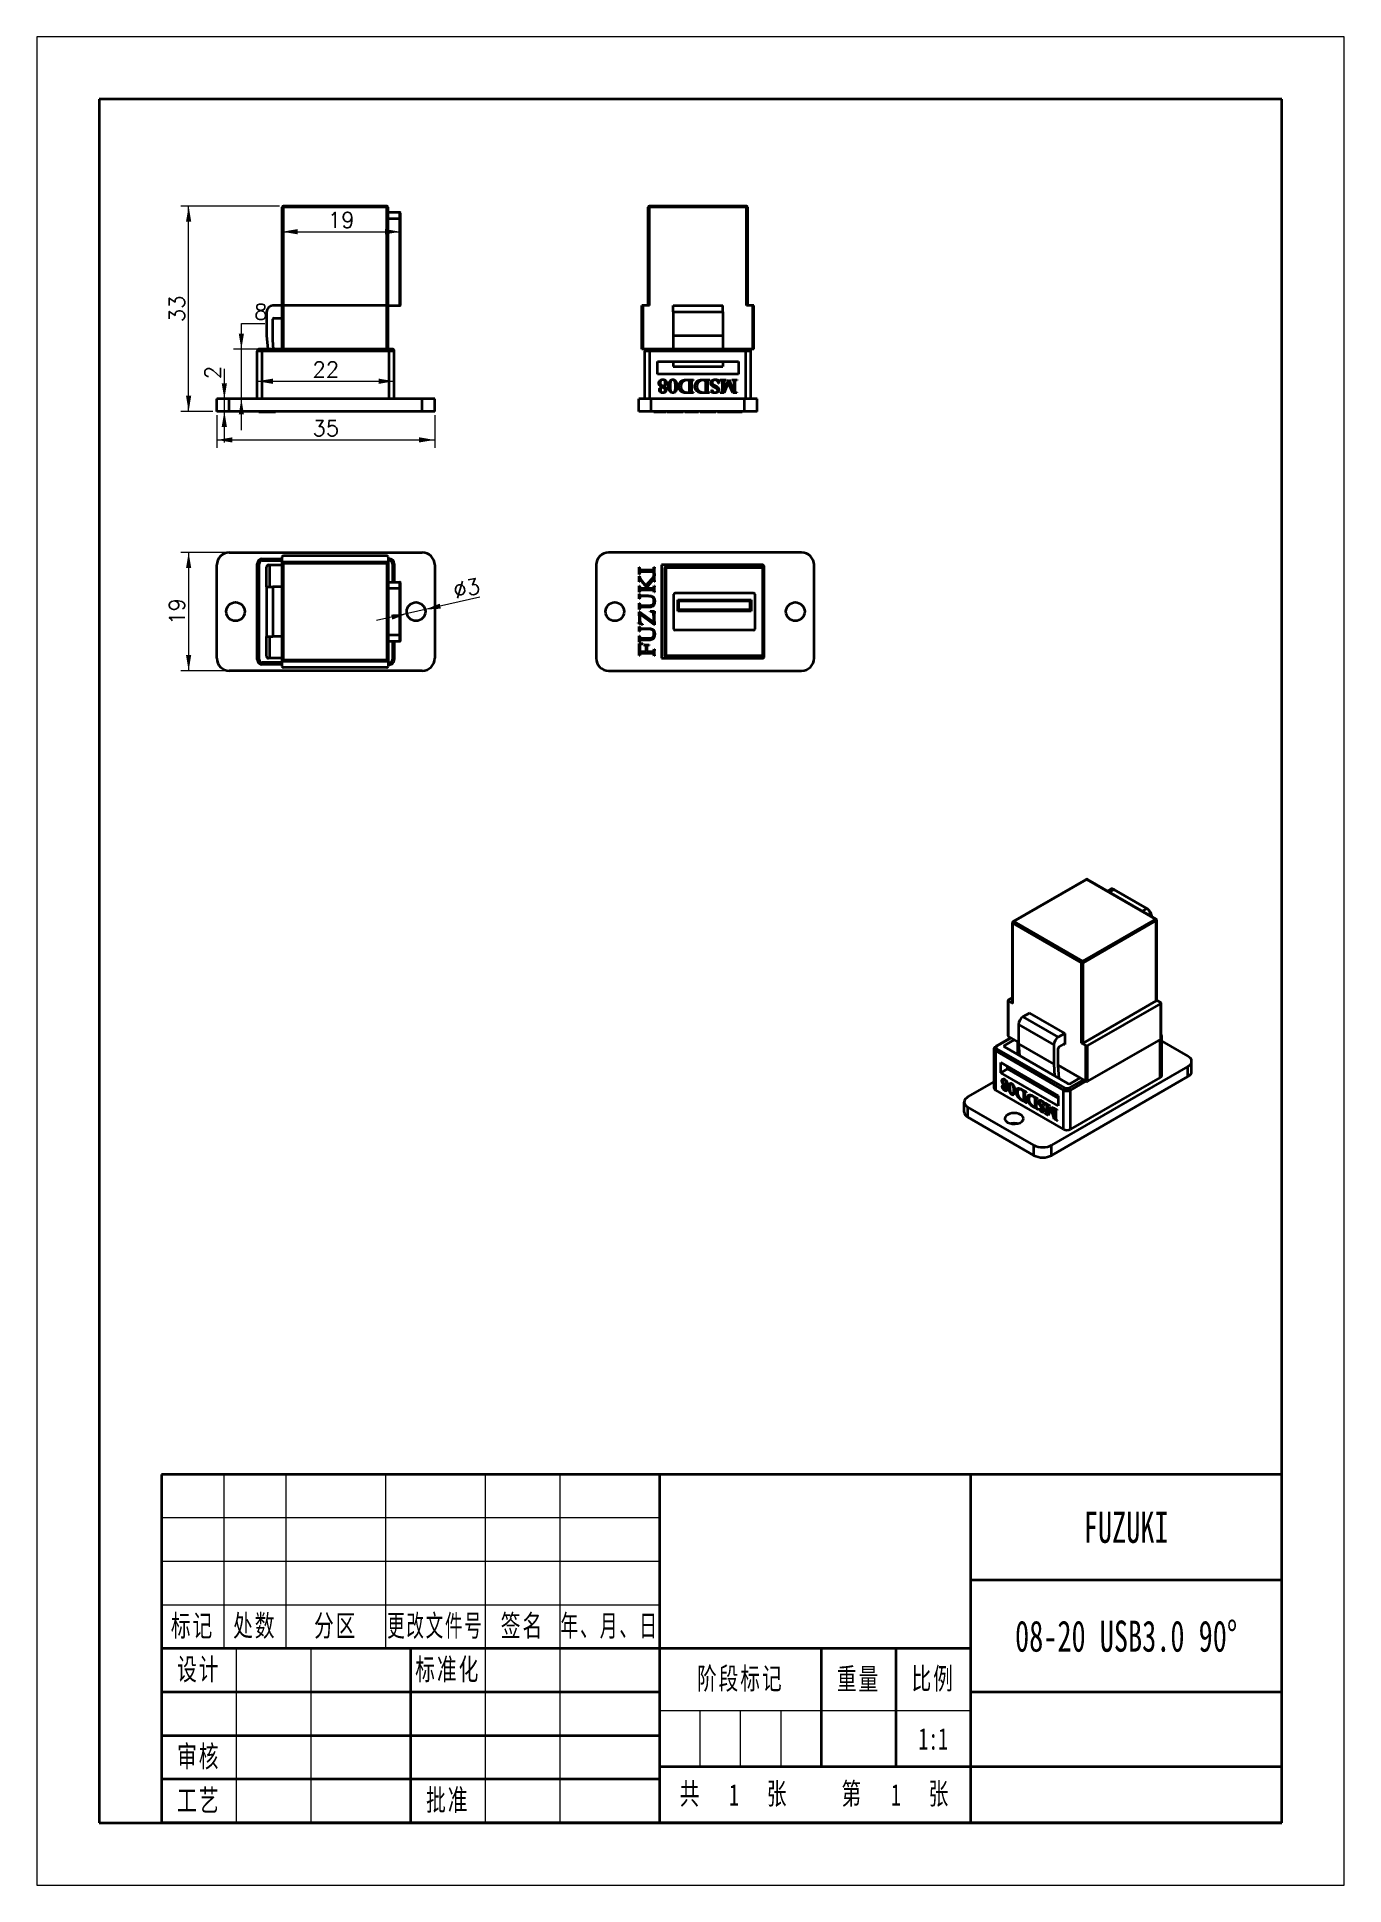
# Model space of a CAD drawing. Header units: millimetres. Extents: x -105 to 105, y -148 to 148.
import ezdxf
from ezdxf.enums import TextEntityAlignment as Align

# ---------------------------------------------------------------- set-up
doc = ezdxf.new("R2010")
doc.units = ezdxf.units.MM
for name, color, linetype, lineweight in [('尺寸线层', 3, 'Continuous', 18), ('粗实线层', 7, 'Continuous', 35), ('细实线层', 7, 'Continuous', 18)]:
    doc.layers.add(name, color=color, linetype=linetype, lineweight=lineweight)
doc.styles.get("Standard").update_dxf_attribs({"font": 'txt.shx'})
doc.styles.add('标准', font='', dxfattribs={"width": 0.667})
doc.styles.get('标准').set_extended_font_data('宋体')
doc.dimstyles.get("Standard").update_dxf_attribs({"dimtxt": 0.18, "dimasz": 0.18, "dimexe": 0.18, "dimexo": 0.0625, "dimgap": 0.09, "dimtad": 0, "dimtih": 1, "dimtoh": 1, "dimdec": 4, "dimzin": 0, "dimdsep": 46, "dimtxsty": 'Standard', "dimcen": 0.09, "dimdle": 0.36, "dimadec": 0, "dimazin": 0, "dimtfac": 1, "dimtdec": 4, "dimtofl": 0, "dimtmove": 0, "dimatfit": 3, "dimfxl": 0, "dimtolj": 1, "dimarcsym": 0})

msp = doc.modelspace()

# ---------------------------------------------------------------- blocks, each defined once
blk = doc.blocks.new('$CAXA_FRAME_13B17AC1$')
at = {"layer": '粗实线层'}
for p, q in [((95, 138.5), (-95, 138.5)), ((-95, 138.5), (-95, -138.5)), ((95, -138.5), (95, 138.5)), ((-95, -138.5), (95, -138.5))]:
    blk.add_line(p, q, dxfattribs=at)
at = {"layer": '细实线层'}
for p, q in [((105, 148.5), (-105, 148.5)), ((-105, 148.5), (-105, -148.5)), ((105, -148.5), (105, 148.5)), ((-105, -148.5), (105, -148.5))]:
    blk.add_line(p, q, dxfattribs=at)
blk = doc.blocks.new('$CAXA_TITLE_151E506F$')
at = {"layer": '粗实线层'}
for p, q in [((0, 56), (-180, 56)), ((-180, 56), (-180, 0)), ((-100, 56), (-100, 0)), ((-50, 56), (-50, 0)), ((0, 0), (0, 56)), ((0, 39), (-50, 39)), ((-50, 28), (-180, 28)), ((-140, 28), (-140, 0)), ((-74, 28), (-74, 9)), ((-62, 28), (-62, 9)), ((-100, 21), (-180, 21)), ((0, 21), (-50, 21)), ((-100, 14), (-180, 14)), ((0, 9), (-100, 9)), ((-100, 7), (-180, 7)), ((0, 0), (-180, 0))]:
    blk.add_line(p, q, dxfattribs=at)
at = {"layer": '细实线层'}
for p, q in [((-170, 56), (-170, 28)), ((-160, 56), (-160, 28)), ((-144, 56), (-144, 28)), ((-128, 56), (-128, 0)), ((-116, 56), (-116, 0)), ((-100, 49), (-180, 49)), ((-100, 42), (-180, 42)), ((-100, 35), (-180, 35)), ((-168, 28), (-168, 0)), ((-156, 28), (-156, 0)), ((-50, 18), (-100, 18)), ((-93.5, 18), (-93.5, 9)), ((-87, 18), (-87, 9)), ((-80.5, 18), (-80.5, 9))]:
    blk.add_line(p, q, dxfattribs=at)
at = {"layer": '尺寸线层', "attachment_point": 5, "line_spacing_factor": 0.963108, "style": '标准'}
for s, insert, char_height, width in [('\\T1.1;标记', (-175, 31.5), 3.481, 18), ('\\T1.1;处数', (-165, 31.5), 3.481, 18), ('\\T1.1;分区', (-152, 31.5), 3.481, 30), ('\\T1.1;{\\W0.592404;更改文件号}', (-136, 31.5), 3.4806, 30), ('\\T1.1;签名', (-122, 31.5), 3.481, 22), ('\\T1.1;{\\W0.605422;年、月、日}', (-108, 31.5), 3.4806, 30), ('\\T1.1;设计', (-174, 24.5), 3.481, 22), ('\\T1.1;标准化', (-134, 24.5), 3.481, 22), ('\\T1.1;阶段标记', (-87, 23), 3.481, 50), ('\\T1.1;重量', (-68, 23), 3.481, 22), ('\\T1.1;比例', (-56, 23), 3.481, 22), ('\\T1.1;审核', (-174, 10.5), 3.481, 22), ('\\T1.1;共', (-95, 4.5), 3.481, 8), ('\\T1.1;张', (-81, 4.5), 3.481, 8), ('\\T1.1;第', (-69, 4.5), 3.481, 8), ('\\T1.1;张', (-55, 4.5), 3.481, 8), ('\\T1.1;工艺', (-174, 3.5), 3.481, 22), ('\\T1.1;批准', (-134, 3.5), 3.481, 22)]:
    blk.add_mtext(s, dxfattribs=dict(at, insert=insert, char_height=char_height, width=width))
at = {"layer": '尺寸线层', "style": '标准'}
for tag, height, width, p in [('标记C', 3.63, 0.664996, (-175, 52.5)), ('处数C', 3.63, 0.664996, (-165, 52.5)), ('分区C', 3.63, 0.667, (-152, 52.5)), ('更改文件号C', 3.63, 0.498314, (-136, 52.5)), ('更改签名C', 3.63, 0.447537, (-122, 52.5)), ('更改日期C', 3.63, 0.610278, (-108, 52.5)), ('单位名称', 5.19, 0.667, (-25, 47.5)), ('标记B', 3.63, 0.664996, (-175, 45.5)), ('处数B', 3.63, 0.664996, (-165, 45.5)), ('分区B', 3.63, 0.667, (-152, 45.5)), ('更改文件号B', 3.63, 0.498314, (-136, 45.5)), ('更改签名B', 3.63, 0.447537, (-122, 45.5)), ('更改日期B', 3.63, 0.610278, (-108, 45.5)), ('材料名称', 5.19, 0.667, (-75, 42)), ('标记A', 3.63, 0.664996, (-175, 38.5)), ('处数A', 3.63, 0.664996, (-165, 38.5)), ('分区A', 3.63, 0.667, (-152, 38.5)), ('更改文件号A', 3.63, 0.498314, (-136, 38.5)), ('更改签名A', 3.63, 0.447537, (-122, 38.5)), ('更改日期A', 3.63, 0.610278, (-108, 38.5)), ('图纸名称', 5.19, 0.667, (-25, 30)), ('设计', 3.63, 0.667, (-162, 24.5)), ('设计日期', 3.63, 0.667, (-148, 24.5)), ('标准化', 3.63, 0.667, (-122, 24.5)), ('标准化日期', 3.63, 0.554163, (-108, 24.5)), ('图纸编号', 5.19, 0.667, (-25, 15)), ('阶段标记S', 3.63, 0.223769, (-96.75, 13.5)), ('阶段标记A', 3.63, 0.223769, (-90.25, 13.5)), ('阶段标记B', 3.63, 0.223769, (-83.75, 13.5)), ('阶段标记C', 3.63, 0.223769, (-77.25, 13.5)), ('重量', 3.63, 0.667, (-68, 13.5)), ('图纸比例', 3.63, 0.510551, (-56, 13.5)), ('审核', 3.63, 0.667, (-162, 10.5)), ('审核日期', 3.63, 0.667, (-148, 10.5)), ('页数', 3.63, 0.667, (-88, 4.5)), ('页码', 3.63, 0.667, (-62, 4.5)), ('投影符号', 3.63, 0.667, (-25, 4.5)), ('工艺', 3.63, 0.667, (-162, 3.5)), ('工艺日期', 3.63, 0.667, (-148, 3.5)), ('批准', 3.63, 0.667, (-122, 3.5)), ('批准日期', 3.63, 0.667, (-108, 3.5))]:
    blk.add_attdef(tag, text='', height=height, dxfattribs=dict(at, width=width)).set_placement(p, align=Align.MIDDLE_CENTER)
blk = doc.blocks.new('*X3')
at = {"layer": '尺寸线层', "linetype": 'Continuous'}
for points in [[(-76.1, 83.74), (-73.6, 84.16), (-73.6, 83.33)], [(-41.1, 83.74), (-43.6, 84.16), (-43.6, 83.33)]]:
    blk.add_hatch(color=0, dxfattribs=at).paths.add_polyline_path(points, flags=0)
at = {"layer": '尺寸线层', "color": 0, "linetype": 'Continuous'}
for p, q in [((-76.1, 87.7), (-76.1, 82.49)), ((-41.1, 87.7), (-41.1, 82.49)), ((-76.1, 83.74), (-41.1, 83.74))]:
    blk.add_line(p, q, dxfattribs=at)
at = {"layer": '尺寸线层', "color": 0, "insert": (-58.6, 85.62), "char_height": 2.5, "width": 5.3571, "attachment_point": 5}
blk.add_mtext('35', dxfattribs=at)
blk = doc.blocks.new('*X4')
at = {"layer": '尺寸线层', "linetype": 'Continuous'}
for points in [[(-80.63, 121.33), (-81.05, 118.83), (-80.22, 118.83)], [(-80.63, 88.33), (-81.05, 90.83), (-80.22, 90.83)]]:
    blk.add_hatch(color=0, dxfattribs=at).paths.add_polyline_path(points, flags=0)
at = {"layer": '尺寸线层', "color": 0, "linetype": 'Continuous'}
for p, q in [((-66.02, 121.33), (-81.88, 121.33)), ((-80.63, 88.33), (-80.63, 121.33)), ((-76.72, 88.33), (-81.88, 88.33))]:
    blk.add_line(p, q, dxfattribs=at)
at = {"layer": '尺寸线层', "color": 0, "insert": (-82.51, 104.83), "char_height": 2.5, "width": 5.3571, "attachment_point": 5, "rotation": 90}
blk.add_mtext('33', dxfattribs=at)
blk = doc.blocks.new('*X5')
at = {"layer": '尺寸线层', "linetype": 'Continuous'}
for points in [[(-74.9, 90.33), (-74.48, 92.83), (-75.32, 92.83)], [(-74.9, 88.33), (-74.48, 85.83), (-75.32, 85.83)]]:
    blk.add_hatch(color=0, dxfattribs=at).paths.add_polyline_path(points, flags=0)
at = {"layer": '尺寸线层', "color": 0, "linetype": 'Continuous'}
for p, q in [((-74.9, 95.18), (-74.9, 83.33)), ((-74.72, 90.33), (-76.15, 90.33)), ((-74.72, 88.33), (-76.15, 88.33))]:
    blk.add_line(p, q, dxfattribs=at)
at = {"layer": '尺寸线层', "color": 0, "insert": (-76.77, 94.55), "char_height": 2.5, "width": 5, "attachment_point": 5, "rotation": 90}
blk.add_mtext('2', dxfattribs=at)
blk = doc.blocks.new('*X6')
at = {"layer": '尺寸线层', "linetype": 'Continuous'}
for points in [[(-72.16, 98.33), (-72.58, 100.83), (-71.74, 100.83)], [(-72.16, 90.33), (-72.58, 87.83), (-71.74, 87.83)]]:
    blk.add_hatch(color=0, dxfattribs=at).paths.add_polyline_path(points, flags=0)
at = {"layer": '尺寸线层', "color": 0, "linetype": 'Continuous'}
for p, q in [((-72.16, 85.33), (-72.16, 102.45)), ((-72.16, 102.45), (-68.41, 102.45)), ((-68.55, 98.33), (-73.41, 98.33)), ((-71.77, 90.33), (-73.41, 90.33))]:
    blk.add_line(p, q, dxfattribs=at)
at = {"layer": '尺寸线层', "color": 0, "insert": (-69.03, 104.33), "char_height": 2.5, "width": 5, "attachment_point": 5}
blk.add_mtext('8', dxfattribs=at)
blk = doc.blocks.new('*X7')
at = {"layer": '尺寸线层', "linetype": 'Continuous'}
for points in [[(-65.6, 117.2), (-63.1, 117.62), (-63.1, 116.78)], [(-46.6, 117.2), (-49.1, 117.62), (-49.1, 116.78)]]:
    blk.add_hatch(color=0, dxfattribs=at).paths.add_polyline_path(points, flags=0)
at = {"layer": '尺寸线层', "color": 0, "linetype": 'Continuous'}
for p, q in [((-65.6, 119.58), (-65.6, 115.95)), ((-65.6, 117.2), (-46.6, 117.2)), ((-46.6, 118.24), (-46.6, 115.95))]:
    blk.add_line(p, q, dxfattribs=at)
at = {"layer": '尺寸线层', "color": 0, "insert": (-56.1, 119.08), "char_height": 2.5, "width": 5, "attachment_point": 5}
blk.add_mtext('19', dxfattribs=at)
blk = doc.blocks.new('*X8')
at = {"layer": '尺寸线层', "linetype": 'Continuous'}
for points in [[(-69.6, 93.17), (-67.1, 93.59), (-67.1, 92.75)], [(-47.6, 93.17), (-50.1, 93.59), (-50.1, 92.75)]]:
    blk.add_hatch(color=0, dxfattribs=at).paths.add_polyline_path(points, flags=0)
at = {"layer": '尺寸线层', "color": 0, "linetype": 'Continuous'}
for p, q in [((-69.6, 94.05), (-69.6, 91.92)), ((-69.6, 93.17), (-47.6, 93.17)), ((-47.6, 94.37), (-47.6, 91.92))]:
    blk.add_line(p, q, dxfattribs=at)
at = {"layer": '尺寸线层', "color": 0, "insert": (-58.6, 95.05), "char_height": 2.5, "width": 6.0714, "attachment_point": 5}
blk.add_mtext('22', dxfattribs=at)
blk = doc.blocks.new('*X9')
at = {"layer": '尺寸线层', "linetype": 'Continuous'}
for points in [[(-80.63, 65.65), (-80.22, 63.15), (-81.05, 63.15)], [(-80.63, 46.65), (-80.22, 49.15), (-81.05, 49.15)]]:
    blk.add_hatch(color=0, dxfattribs=at).paths.add_polyline_path(points, flags=0)
at = {"layer": '尺寸线层', "color": 0, "linetype": 'Continuous'}
for p, q in [((-74.72, 65.65), (-81.88, 65.65)), ((-80.63, 65.65), (-80.63, 46.65)), ((-74.72, 46.65), (-81.88, 46.65))]:
    blk.add_line(p, q, dxfattribs=at)
at = {"layer": '尺寸线层', "color": 0, "insert": (-82.51, 56.15), "char_height": 2.5, "width": 5, "attachment_point": 5, "rotation": 90}
blk.add_mtext('19', dxfattribs=at)
blk = doc.blocks.new('*X10')
at = {"layer": '尺寸线层', "linetype": 'Continuous'}
for points in [[(-42.64, 56.48), (-40.11, 56.62), (-40.29, 57.43)], [(-45.56, 55.82), (-47.91, 54.86), (-48.09, 55.67)]]:
    blk.add_hatch(color=0, dxfattribs=at).paths.add_polyline_path(points, flags=0)
at = {"layer": '尺寸线层', "color": 0, "linetype": 'Continuous'}
blk.add_line((-33.83, 58.46), (-50.44, 54.71), dxfattribs=at)
at = {"layer": '尺寸线层', "color": 0, "insert": (-35.98, 59.9), "char_height": 2.5, "width": 7.1429, "attachment_point": 5, "rotation": 12.7184}
blk.add_mtext('%%C3', dxfattribs=at)

# ---------------------------------------------------------------- dimensions: what is measured, and where the dimension line sits
at = {"layer": '尺寸线层'}
for base, p1, p2, angle, picture, middle in [((-80.634, 121.328), (-76.1, 88.328), (-65.4, 121.328), 270, '*X4', (-82.509, 104.828)), ((-46.6, 117.201), (-65.6, 120.208), (-46.6, 118.869), 180, '*X7', (-56.1, 119.076)), ((-47.6, 93.171), (-69.6, 94.677), (-47.6, 94.994), 180, '*X8', (-58.6, 95.046)), ((-80.634, 46.645), (-74.1, 65.645), (-74.1, 46.645), 90, '*X9', (-82.509, 56.145))]:
    dim = msp.add_linear_dim(base=base, p1=p1, p2=p2, angle=angle, dimstyle='Standard', override={"dimtxt": 2.5, "dimasz": 2.5, "dimexe": 1.25, "dimexo": 0.625, "dimgap": 0.625, "dimtad": 1, "dimtih": 0, "dimtoh": 0, "dimdec": 2, "dimzin": 8, "dimdsep": 44, "dimsah": 1, "dimdle": 5, "dimtdec": 2, "dimtofl": 1, "dimatfit": 0, "dimtfill": 1, "dimtzin": 8}, dxfattribs=at)
    dim.commit()
    dim.dimension.update_dxf_attribs({"geometry": picture, "text_midpoint": middle})
for base, p1, p2, override, picture, middle in [((-72.159, 98.328), (-71.147, 90.328), (-67.923, 98.328), {"dimtxt": 2.5, "dimasz": 2.5, "dimexe": 1.25, "dimexo": 0.625, "dimgap": 0.625, "dimtad": 1, "dimdec": 2, "dimzin": 8, "dimdsep": 44, "dimsah": 1, "dimdle": 5, "dimtdec": 2, "dimtofl": 1, "dimatfit": 0, "dimtfill": 1, "dimtzin": 8}, '*X6', (-69.034, 104.328)), ((-74.899, 88.328), (-74.1, 90.328), (-74.1, 88.328), {"dimtxt": 2.5, "dimasz": 2.5, "dimexe": 1.25, "dimexo": 0.625, "dimgap": 0.625, "dimtad": 1, "dimtih": 0, "dimtoh": 0, "dimdec": 2, "dimzin": 8, "dimdsep": 44, "dimsah": 1, "dimdle": 5, "dimtdec": 2, "dimtofl": 1, "dimatfit": 0, "dimtfill": 1, "dimtzin": 8}, '*X5', (-76.774, 94.553))]:
    dim = msp.add_linear_dim(base=base, p1=p1, p2=p2, angle=270, dimstyle='Standard', override=override, dxfattribs=at)
    dim.commit()
    dim.dimension.update_dxf_attribs({"geometry": picture, "text_midpoint": middle, "dimtype": 160})
dim = msp.add_linear_dim(base=(-41.1, 83.743), p1=(-76.1, 88.328), p2=(-41.1, 88.328), dimstyle='Standard', override={"dimtxt": 2.5, "dimasz": 2.5, "dimexe": 1.25, "dimexo": 0.625, "dimgap": 0.625, "dimtad": 1, "dimtih": 0, "dimtoh": 0, "dimdec": 2, "dimzin": 8, "dimdsep": 44, "dimsah": 1, "dimdle": 5, "dimtdec": 2, "dimtofl": 1, "dimatfit": 0, "dimtfill": 1, "dimtzin": 8}, dxfattribs=at)
dim.commit()
dim.dimension.update_dxf_attribs({"geometry": '*X3', "text_midpoint": (-58.6, 85.618)})
dim = msp.add_diameter_dim_2p(p1=(-45.563, 55.815), p2=(-42.636, 56.475), dimstyle='Standard', override={"dimtxt": 2.5, "dimasz": 2.5, "dimexe": 1.25, "dimexo": 0.625, "dimgap": 0.625, "dimtad": 1, "dimtih": 0, "dimtoh": 0, "dimdec": 2, "dimzin": 8, "dimdsep": 44, "dimpost": '%%C<>', "dimsah": 1, "dimdle": 5, "dimtdec": 2, "dimtofl": 1, "dimatfit": 0, "dimtfill": 1, "dimtzin": 8}, dxfattribs=at)
dim.commit()
dim.dimension.update_dxf_attribs({"geometry": '*X10', "text_midpoint": (-35.572, 58.07), "dimtype": 163})

# ---------------------------------------------------------------- linework, layer by layer
at = {"layer": '粗实线层', "color": 7, "lineweight": 35, "ltscale": 0.415}
for p, q in [((-65.6, 105.328), (-65.6, 121.128)), ((-65.4, 121.128), (-65.6, 121.128)), ((-48.8, 121.328), (-65.4, 121.328)), ((-65.4, 121.328), (-65.4, 121.128)), ((-48.8, 121.128), (-65.4, 121.128)), ((-65.4, 105.328), (-65.4, 121.128)), ((-48.8, 121.328), (-48.8, 121.128)), ((-48.8, 105.328), (-48.8, 121.128)), ((-48.6, 121.128), (-48.8, 121.128)), ((-48.6, 105.328), (-48.6, 121.128)), ((-48.6, 120.328), (-46.7, 120.328)), ((-48.6, 119.328), (-46.7, 119.328)), ((-46.7, 119.328), (-46.7, 120.328)), ((-46.7, 105.328), (-46.7, 119.328)), ((-46.6, 119.328), (-46.7, 119.328)), ((-46.6, 119.328), (-46.6, 120.228)), ((-46.6, 105.428), (-46.6, 119.328)), ((-6.811, 105.328), (-6.811, 121.128)), ((-6.611, 121.128), (-6.811, 121.128)), ((8.989, 121.328), (-6.611, 121.328)), ((-6.611, 121.328), (-6.611, 121.128)), ((-6.611, 105.328), (-6.611, 121.128)), ((8.989, 121.128), (-6.611, 121.128)), ((8.989, 121.328), (8.989, 121.128)), ((8.989, 105.328), (8.989, 121.128)), ((9.189, 121.128), (8.989, 121.128)), ((9.189, 105.328), (9.189, 121.128)), ((-68.1, 104.328), (-68.1, 100.504)), ((-65.6, 105.328), (-67.1, 105.328)), ((-65.4, 105.328), (-65.6, 105.328)), ((-65.6, 98.328), (-65.6, 105.328)), ((-65.4, 98.328), (-65.4, 105.328)), ((-48.8, 105.328), (-65.4, 105.328)), ((-48.6, 105.328), (-48.8, 105.328)), ((-48.8, 98.328), (-48.8, 105.328)), ((-48.6, 105.328), (-46.7, 105.328)), ((-48.6, 98.328), (-48.6, 105.328)), ((-7.611, 105.328), (-7.811, 105.328)), ((-7.811, 98.328), (-7.811, 105.328)), ((-7.611, 98.328), (-7.611, 105.328)), ((-6.811, 105.328), (-7.611, 105.328)), ((-6.611, 105.328), (-6.811, 105.328)), ((-2.811, 105.328), (5.189, 105.328)), ((-2.811, 104.328), (-2.811, 105.328)), ((-2.811, 104.328), (-2.811, 100.504)), ((-2.811, 104.328), (5.189, 104.328)), ((5.189, 104.328), (5.189, 105.328)), ((5.189, 104.328), (5.189, 100.504)), ((9.189, 105.328), (8.989, 105.328)), ((9.989, 105.328), (9.189, 105.328)), ((10.189, 105.328), (9.989, 105.328)), ((9.989, 98.328), (9.989, 105.328)), ((10.189, 98.328), (10.189, 105.328)), ((-67.1, 99.751), (-67.1, 103.128)), ((-66.9, 103.328), (-65.8, 103.328)), ((-68.8, 98.028), (-69.6, 98.028)), ((-69.6, 90.328), (-69.6, 98.028)), ((-68.8, 98.328), (-69.3, 98.328)), ((-68.8, 98.028), (-68.8, 98.328)), ((-65.6, 98.328), (-68.8, 98.328)), ((-48.4, 98.028), (-68.8, 98.028)), ((-68.8, 90.328), (-68.8, 98.028)), ((-68.1, 100.504), (-67.923, 98.328)), ((-66.984, 98.328), (-67.1, 99.751)), ((-65.4, 98.328), (-65.6, 98.328)), ((-48.8, 98.328), (-65.4, 98.328)), ((-48.6, 98.328), (-48.8, 98.328)), ((-48.4, 98.328), (-48.6, 98.328)), ((-48.4, 98.028), (-48.4, 98.328)), ((-47.9, 98.328), (-48.4, 98.328)), ((-47.6, 98.028), (-48.4, 98.028)), ((-48.4, 90.328), (-48.4, 98.028)), ((-47.6, 90.328), (-47.6, 98.028)), ((-7.611, 98.328), (-7.811, 98.328)), ((-2.811, 98.328), (-7.611, 98.328)), ((-6.511, 98.028), (-7.311, 98.028)), ((-7.311, 90.328), (-7.311, 98.028)), ((-6.511, 98.328), (-7.011, 98.328)), ((-6.511, 98.028), (-6.511, 98.328)), ((8.889, 98.328), (-6.511, 98.328)), ((8.889, 98.028), (-6.511, 98.028)), ((-6.511, 90.328), (-6.511, 98.028)), ((-2.811, 100.504), (5.189, 100.504)), ((-2.811, 100.504), (-2.811, 98.328)), ((5.189, 100.504), (5.189, 98.328)), ((9.989, 98.328), (5.189, 98.328)), ((8.889, 98.028), (8.889, 98.328)), ((9.389, 98.328), (8.889, 98.328)), ((9.689, 98.028), (8.889, 98.028)), ((8.889, 90.328), (8.889, 98.028)), ((9.689, 90.328), (9.689, 98.028)), ((10.189, 98.328), (9.989, 98.328)), ((-5.311, 94.328), (-5.311, 96.328)), ((-5.311, 96.328), (7.689, 96.328)), ((-2.811, 96.328), (-2.811, 95.555)), ((-2.811, 95.555), (5.189, 95.555)), ((-2.811, 95.517), (-2.811, 95.555)), ((-2.811, 95.517), (5.189, 95.517)), ((5.189, 96.328), (5.189, 95.555)), ((5.189, 95.517), (5.189, 95.555)), ((7.689, 96.328), (7.689, 94.328)), ((7.689, 94.328), (-5.311, 94.328)), ((-5.099, 92.86), (-5.097, 92.909)), ((-5.098, 92.83), (-5.099, 92.86)), ((-5.096, 92.8), (-5.098, 92.83)), ((-5.097, 92.909), (-5.092, 92.956)), ((-5.091, 92.77), (-5.096, 92.8)), ((-5.092, 92.956), (-5.083, 93.001)), ((-5.085, 92.74), (-5.091, 92.77)), ((-5.077, 92.709), (-5.085, 92.74)), ((-5.083, 93.001), (-5.07, 93.046)), ((-5.068, 92.679), (-5.077, 92.709)), ((-5.07, 93.046), (-5.053, 93.089)), ((-5.056, 92.649), (-5.068, 92.679)), ((-5.043, 92.619), (-5.056, 92.649)), ((-5.053, 93.089), (-5.033, 93.13)), ((-5.028, 92.589), (-5.043, 92.619)), ((-5.033, 93.13), (-5.01, 93.171)), ((-5.012, 92.559), (-5.028, 92.589)), ((-4.992, 92.528), (-5.012, 92.559)), ((-5.01, 93.171), (-4.982, 93.21)), ((-4.968, 92.498), (-4.992, 92.528)), ((-4.982, 93.21), (-4.951, 93.248)), ((-4.94, 92.468), (-4.968, 92.498)), ((-4.951, 93.248), (-4.916, 93.284)), ((-4.907, 92.438), (-4.94, 92.468)), ((-4.916, 93.284), (-4.879, 93.318)), ((-4.869, 92.409), (-4.907, 92.438)), ((-4.905, 92.056), (-4.884, 92.078)), ((-4.887, 92.985), (-4.888, 92.947)), ((-4.888, 92.947), (-4.887, 92.908)), ((-4.883, 93.021), (-4.887, 92.985)), ((-4.887, 92.908), (-4.883, 92.87)), ((-4.884, 92.078), (-4.861, 92.099)), ((-4.877, 93.056), (-4.883, 93.021)), ((-4.883, 92.87), (-4.877, 92.834)), ((-4.879, 93.318), (-4.84, 93.349)), ((-4.868, 93.089), (-4.877, 93.056)), ((-4.877, 92.834), (-4.868, 92.799)), ((-4.828, 92.379), (-4.869, 92.409)), ((-4.857, 93.121), (-4.868, 93.089)), ((-4.868, 92.799), (-4.857, 92.766)), ((-4.861, 92.099), (-4.836, 92.121)), ((-4.844, 93.152), (-4.857, 93.121)), ((-4.857, 92.766), (-4.844, 92.735)), ((-4.828, 93.181), (-4.844, 93.152)), ((-4.844, 92.735), (-4.828, 92.705)), ((-4.84, 93.349), (-4.799, 93.376)), ((-4.836, 92.121), (-4.81, 92.142)), ((-4.81, 93.209), (-4.828, 93.181)), ((-4.828, 92.705), (-4.81, 92.677)), ((-4.781, 92.349), (-4.828, 92.379)), ((-4.789, 93.236), (-4.81, 93.209)), ((-4.81, 92.677), (-4.789, 92.651)), ((-4.81, 92.142), (-4.782, 92.162)), ((-4.799, 93.376), (-4.756, 93.399)), ((-4.766, 93.261), (-4.789, 93.236)), ((-4.789, 92.651), (-4.766, 92.626)), ((-4.782, 92.162), (-4.753, 92.182)), ((-4.731, 92.319), (-4.781, 92.349)), ((-4.74, 93.284), (-4.766, 93.261)), ((-4.766, 92.626), (-4.739, 92.602)), ((-4.756, 93.399), (-4.711, 93.419)), ((-4.753, 92.182), (-4.721, 92.202)), ((-4.714, 93.305), (-4.74, 93.284)), ((-4.739, 92.602), (-4.71, 92.578)), ((-4.722, 92.081), (-4.738, 92.058)), ((-4.676, 92.29), (-4.731, 92.319)), ((-4.704, 92.102), (-4.722, 92.081)), ((-4.721, 92.202), (-4.688, 92.222)), ((-4.687, 93.323), (-4.714, 93.305)), ((-4.711, 93.419), (-4.665, 93.435)), ((-4.71, 92.578), (-4.678, 92.555)), ((-4.685, 92.122), (-4.704, 92.102)), ((-4.688, 92.222), (-4.653, 92.241)), ((-4.658, 93.339), (-4.687, 93.323)), ((-4.664, 92.142), (-4.685, 92.122)), ((-4.678, 92.555), (-4.643, 92.532)), ((-4.616, 92.26), (-4.676, 92.29)), ((-4.665, 93.435), (-4.617, 93.447)), ((-4.642, 92.16), (-4.664, 92.142)), ((-4.628, 93.353), (-4.658, 93.339)), ((-4.653, 92.241), (-4.616, 92.26)), ((-4.643, 92.532), (-4.604, 92.509)), ((-4.619, 92.176), (-4.642, 92.16)), ((-4.596, 93.364), (-4.628, 93.353)), ((-4.595, 92.192), (-4.619, 92.176)), ((-4.617, 93.447), (-4.567, 93.456)), ((-4.604, 92.509), (-4.563, 92.487)), ((-4.564, 93.372), (-4.596, 93.364)), ((-4.569, 92.207), (-4.595, 92.192)), ((-4.543, 92.22), (-4.569, 92.207)), ((-4.567, 93.456), (-4.516, 93.462)), ((-4.53, 93.378), (-4.564, 93.372)), ((-4.563, 92.487), (-4.518, 92.465)), ((-4.514, 92.211), (-4.543, 92.22)), ((-4.495, 93.382), (-4.53, 93.378)), ((-4.518, 92.465), (-4.47, 92.443)), ((-4.516, 93.462), (-4.462, 93.464)), ((-4.486, 92.202), (-4.514, 92.211)), ((-4.459, 93.383), (-4.495, 93.382)), ((-4.459, 92.191), (-4.486, 92.202)), ((-4.47, 92.443), (-4.419, 92.422)), ((-4.462, 93.464), (-4.407, 93.462)), ((-4.424, 93.382), (-4.459, 93.383)), ((-4.431, 92.179), (-4.459, 92.191)), ((-4.403, 92.166), (-4.431, 92.179)), ((-4.39, 93.378), (-4.424, 93.382)), ((-4.419, 92.422), (-4.365, 92.401)), ((-4.407, 93.462), (-4.354, 93.457)), ((-4.375, 92.152), (-4.403, 92.166)), ((-4.358, 93.372), (-4.39, 93.378)), ((-4.348, 92.137), (-4.375, 92.152)), ((-4.365, 92.401), (-4.332, 92.418)), ((-4.326, 93.364), (-4.358, 93.372)), ((-4.354, 93.457), (-4.303, 93.45)), ((-4.321, 92.121), (-4.348, 92.137)), ((-4.332, 92.418), (-4.3, 92.436)), ((-4.296, 93.353), (-4.326, 93.364)), ((-4.293, 92.104), (-4.321, 92.121)), ((-4.303, 93.45), (-4.255, 93.439)), ((-4.3, 92.436), (-4.271, 92.455)), ((-4.267, 93.339), (-4.296, 93.353)), ((-4.266, 92.086), (-4.293, 92.104)), ((-4.226, 92.39), (-4.284, 92.364)), ((-4.284, 92.364), (-4.207, 92.322)), ((-4.271, 92.455), (-4.244, 92.474)), ((-4.24, 93.323), (-4.267, 93.339)), ((-4.24, 92.067), (-4.266, 92.086)), ((-4.255, 93.439), (-4.209, 93.425)), ((-4.244, 92.474), (-4.218, 92.494)), ((-4.213, 93.305), (-4.24, 93.323)), ((-4.172, 92.416), (-4.226, 92.39)), ((-4.218, 92.494), (-4.195, 92.515)), ((-4.188, 93.284), (-4.213, 93.305)), ((-4.209, 93.425), (-4.165, 93.408)), ((-4.207, 92.322), (-4.138, 92.278)), ((-4.195, 92.515), (-4.173, 92.537)), ((-4.164, 93.261), (-4.188, 93.284)), ((-4.173, 92.537), (-4.154, 92.56)), ((-4.123, 92.442), (-4.172, 92.416)), ((-4.165, 93.408), (-4.124, 93.387)), ((-4.141, 93.236), (-4.164, 93.261)), ((-4.154, 92.56), (-4.136, 92.583)), ((-4.122, 93.209), (-4.141, 93.236)), ((-4.138, 92.278), (-4.078, 92.23)), ((-4.136, 92.583), (-4.12, 92.607)), ((-4.124, 93.387), (-4.085, 93.364)), ((-4.078, 92.468), (-4.123, 92.442)), ((-4.104, 93.18), (-4.122, 93.209)), ((-4.12, 92.607), (-4.106, 92.632)), ((-4.106, 92.632), (-4.094, 92.659)), ((-4.089, 93.15), (-4.104, 93.18)), ((-4.094, 92.659), (-4.083, 92.688)), ((-4.076, 93.118), (-4.089, 93.15)), ((-4.085, 93.364), (-4.048, 93.337)), ((-4.083, 92.688), (-4.073, 92.718)), ((-4.039, 92.494), (-4.078, 92.468)), ((-4.078, 92.23), (-4.025, 92.18)), ((-4.065, 93.084), (-4.076, 93.118)), ((-4.073, 92.718), (-4.065, 92.75)), ((-4.057, 93.049), (-4.065, 93.084)), ((-4.065, 92.75), (-4.058, 92.784)), ((-4.058, 92.784), (-4.053, 92.819)), ((-4.051, 93.013), (-4.057, 93.049)), ((-4.053, 92.819), (-4.049, 92.855)), ((-4.048, 92.974), (-4.051, 93.013)), ((-4.049, 92.855), (-4.047, 92.894)), ((-4.048, 93.337), (-4.013, 93.308)), ((-4.046, 92.934), (-4.048, 92.974)), ((-4.047, 92.894), (-4.046, 92.934)), ((-4.004, 92.521), (-4.039, 92.494)), ((-4.025, 92.18), (-3.98, 92.127)), ((-4.013, 93.308), (-3.981, 93.276)), ((-3.974, 92.548), (-4.004, 92.521)), ((-3.981, 93.276), (-3.953, 93.242)), ((-3.98, 92.127), (-3.944, 92.071)), ((-3.949, 92.575), (-3.974, 92.548)), ((-3.953, 93.242), (-3.927, 93.207)), ((-3.928, 92.603), (-3.949, 92.575)), ((-3.944, 92.071), (-3.915, 92.012)), ((-3.912, 92.631), (-3.928, 92.603)), ((-3.927, 93.207), (-3.906, 93.17)), ((-3.9, 92.658), (-3.912, 92.631)), ((-3.906, 93.17), (-3.887, 93.131)), ((-3.888, 92.686), (-3.9, 92.658)), ((-3.878, 92.715), (-3.888, 92.686)), ((-3.887, 93.131), (-3.872, 93.091)), ((-3.869, 92.743), (-3.878, 92.715)), ((-3.872, 93.091), (-3.86, 93.049)), ((-3.862, 92.771), (-3.869, 92.743)), ((-3.856, 92.799), (-3.862, 92.771)), ((-3.86, 93.049), (-3.852, 93.006)), ((-3.851, 92.828), (-3.856, 92.799)), ((-3.852, 93.006), (-3.847, 92.961)), ((-3.848, 92.856), (-3.851, 92.828)), ((-3.846, 92.885), (-3.848, 92.856)), ((-3.847, 92.961), (-3.845, 92.914)), ((-3.845, 92.914), (-3.846, 92.885)), ((-3.527, 92.374), (-3.525, 92.465)), ((-3.525, 92.283), (-3.527, 92.374)), ((-3.525, 92.465), (-3.519, 92.553)), ((-3.519, 92.194), (-3.525, 92.283)), ((-3.519, 92.553), (-3.509, 92.638)), ((-3.509, 92.108), (-3.519, 92.194)), ((-3.509, 92.638), (-3.494, 92.72)), ((-3.494, 92.026), (-3.509, 92.108)), ((-3.494, 92.72), (-3.476, 92.799)), ((-3.476, 92.799), (-3.454, 92.876)), ((-3.454, 92.876), (-3.427, 92.949)), ((-3.427, 92.949), (-3.397, 93.019)), ((-3.397, 93.019), (-3.363, 93.086)), ((-3.363, 93.086), (-3.324, 93.15)), ((-3.324, 93.15), (-3.283, 93.21)), ((-3.283, 93.21), (-3.24, 93.263)), ((-3.281, 92.475), (-3.282, 92.374)), ((-3.282, 92.374), (-3.281, 92.273)), ((-3.278, 92.571), (-3.281, 92.475)), ((-3.281, 92.273), (-3.278, 92.177)), ((-3.274, 92.661), (-3.278, 92.571)), ((-3.278, 92.177), (-3.274, 92.087)), ((-3.267, 92.746), (-3.274, 92.661)), ((-3.274, 92.087), (-3.267, 92.002)), ((-3.258, 92.825), (-3.267, 92.746)), ((-3.248, 92.899), (-3.258, 92.825)), ((-3.235, 92.968), (-3.248, 92.899)), ((-3.24, 93.263), (-3.196, 93.31)), ((-3.221, 93.031), (-3.235, 92.968)), ((-3.205, 93.088), (-3.221, 93.031)), ((-3.187, 93.14), (-3.205, 93.088)), ((-3.196, 93.31), (-3.15, 93.351)), ((-3.166, 93.187), (-3.187, 93.14)), ((-3.142, 93.229), (-3.166, 93.187)), ((-3.15, 93.351), (-3.102, 93.385)), ((-3.116, 93.266), (-3.142, 93.229)), ((-3.086, 93.298), (-3.116, 93.266)), ((-3.102, 93.385), (-3.054, 93.413)), ((-3.053, 93.325), (-3.086, 93.298)), ((-3.054, 93.413), (-3.003, 93.435)), ((-3.017, 93.347), (-3.053, 93.325)), ((-2.978, 93.364), (-3.017, 93.347)), ((-3.003, 93.435), (-2.951, 93.451)), ((-2.936, 93.377), (-2.978, 93.364)), ((-2.951, 93.451), (-2.898, 93.46)), ((-2.891, 93.384), (-2.936, 93.377)), ((-2.898, 93.46), (-2.843, 93.464)), ((-2.843, 93.387), (-2.891, 93.384)), ((-2.843, 93.464), (-2.79, 93.461)), ((-2.76, 93.376), (-2.843, 93.387)), ((-2.79, 93.461), (-2.738, 93.451)), ((-2.685, 93.346), (-2.76, 93.376)), ((-2.738, 93.451), (-2.688, 93.436)), ((-2.688, 93.436), (-2.638, 93.414)), ((-2.619, 93.295), (-2.685, 93.346)), ((-2.638, 93.414), (-2.59, 93.386)), ((-2.562, 93.225), (-2.619, 93.295)), ((-2.59, 93.386), (-2.543, 93.352)), ((-2.514, 93.133), (-2.562, 93.225)), ((-2.543, 93.352), (-2.497, 93.312)), ((-2.474, 93.022), (-2.514, 93.133)), ((-2.497, 93.312), (-2.453, 93.265)), ((-2.443, 92.89), (-2.474, 93.022)), ((-2.453, 93.265), (-2.409, 93.212)), ((-2.421, 92.739), (-2.443, 92.89)), ((-2.408, 92.567), (-2.421, 92.739)), ((-2.419, 92.002), (-2.412, 92.087)), ((-2.412, 92.087), (-2.408, 92.177)), ((-2.409, 93.212), (-2.367, 93.154)), ((-2.404, 92.374), (-2.408, 92.567)), ((-2.408, 92.177), (-2.405, 92.273)), ((-2.405, 92.273), (-2.404, 92.374)), ((-2.367, 93.154), (-2.328, 93.09)), ((-2.328, 93.09), (-2.292, 93.023)), ((-2.292, 93.023), (-2.261, 92.953)), ((-2.261, 92.953), (-2.234, 92.88)), ((-2.234, 92.88), (-2.211, 92.804)), ((-2.211, 92.804), (-2.192, 92.724)), ((-2.192, 92.724), (-2.178, 92.641)), ((-2.177, 92.108), (-2.192, 92.026)), ((-2.178, 92.641), (-2.167, 92.556)), ((-2.167, 92.194), (-2.177, 92.108)), ((-2.167, 92.556), (-2.161, 92.466)), ((-2.161, 92.283), (-2.167, 92.194)), ((-2.161, 92.466), (-2.159, 92.374)), ((-2.159, 92.374), (-2.161, 92.283)), ((-1.884, 92.331), (-1.883, 92.393)), ((-1.884, 92.293), (-1.884, 92.331)), ((-1.882, 92.256), (-1.884, 92.293)), ((-1.883, 92.393), (-1.877, 92.456)), ((-1.879, 92.22), (-1.882, 92.256)), ((-1.875, 92.184), (-1.879, 92.22)), ((-1.877, 92.456), (-1.869, 92.517)), ((-1.869, 92.148), (-1.875, 92.184)), ((-1.869, 92.517), (-1.856, 92.579)), ((-1.863, 92.113), (-1.869, 92.148)), ((-1.855, 92.078), (-1.863, 92.113)), ((-1.856, 92.579), (-1.841, 92.639)), ((-1.846, 92.043), (-1.855, 92.078)), ((-1.841, 92.639), (-1.822, 92.7)), ((-1.822, 92.7), (-1.799, 92.759)), ((-1.799, 92.759), (-1.773, 92.819)), ((-1.773, 92.819), (-1.743, 92.877)), ((-1.743, 92.877), (-1.71, 92.936)), ((-1.71, 92.936), (-1.674, 92.992)), ((-1.674, 92.992), (-1.636, 93.044)), ((-1.636, 93.044), (-1.596, 93.092)), ((-1.596, 93.092), (-1.554, 93.136)), ((-1.554, 93.136), (-1.51, 93.177)), ((-1.55, 92.416), (-1.552, 92.317)), ((-1.552, 92.317), (-1.549, 92.231)), ((-1.541, 92.51), (-1.55, 92.416)), ((-1.549, 92.231), (-1.54, 92.148)), ((-1.526, 92.598), (-1.541, 92.51)), ((-1.54, 92.148), (-1.525, 92.069)), ((-1.506, 92.682), (-1.526, 92.598)), ((-1.51, 93.177), (-1.463, 93.213)), ((-1.48, 92.76), (-1.506, 92.682)), ((-1.448, 92.833), (-1.48, 92.76)), ((-1.463, 93.213), (-1.415, 93.246)), ((-1.41, 92.902), (-1.448, 92.833)), ((-1.415, 93.246), (-1.365, 93.274)), ((-1.367, 92.965), (-1.41, 92.902)), ((-1.318, 93.023), (-1.367, 92.965)), ((-1.365, 93.274), (-1.312, 93.299)), ((-1.262, 93.076), (-1.318, 93.023)), ((-1.312, 93.299), (-1.257, 93.319)), ((-1.204, 93.125), (-1.262, 93.076)), ((-1.257, 93.319), (-1.202, 93.337)), ((-1.143, 93.168), (-1.204, 93.125)), ((-1.202, 93.337), (-1.147, 93.353)), ((-1.147, 93.353), (-1.092, 93.367)), ((-1.08, 93.206), (-1.143, 93.168)), ((-1.092, 93.367), (-1.038, 93.38)), ((-1.015, 93.238), (-1.08, 93.206)), ((-1.038, 93.38), (-0.983, 93.39)), ((-0.949, 93.266), (-1.015, 93.238)), ((-0.983, 93.39), (-0.93, 93.398)), ((-0.88, 93.289), (-0.949, 93.266)), ((-0.93, 93.398), (-0.876, 93.405)), ((-0.81, 93.307), (-0.88, 93.289)), ((-0.876, 93.405), (-0.823, 93.41)), ((-0.823, 93.41), (-0.77, 93.412)), ((-0.737, 93.319), (-0.81, 93.307)), ((-0.77, 93.412), (-0.718, 93.413)), ((-0.663, 93.327), (-0.737, 93.319)), ((-0.718, 93.413), (-0.175, 93.4)), ((-0.587, 93.33), (-0.663, 93.327)), ((-0.544, 93.329), (-0.587, 93.33)), ((-0.504, 93.326), (-0.544, 93.329)), ((-0.465, 93.321), (-0.504, 93.326)), ((-0.429, 93.315), (-0.465, 93.321)), ((-0.395, 93.306), (-0.429, 93.315)), ((-0.362, 93.296), (-0.395, 93.306)), ((-0.332, 93.284), (-0.362, 93.296)), ((-0.304, 93.271), (-0.332, 93.284)), ((-0.278, 93.255), (-0.304, 93.271)), ((-0.253, 93.237), (-0.278, 93.255)), ((-0.231, 93.219), (-0.253, 93.237)), ((-0.212, 93.2), (-0.231, 93.219)), ((-0.194, 93.181), (-0.212, 93.2)), ((-0.179, 93.161), (-0.194, 93.181)), ((-0.167, 93.141), (-0.179, 93.161)), ((-0.175, 93.4), (0.496, 93.4)), ((-0.156, 93.121), (-0.167, 93.141)), ((-0.148, 93.101), (-0.156, 93.121)), ((-0.142, 93.08), (-0.148, 93.101)), ((-0.139, 93.059), (-0.142, 93.08)), ((-0.138, 93.038), (-0.139, 93.059)), ((-0.138, 91.563), (-0.138, 93.038)), ((0.138, 93.153), (0.137, 93.137)), ((0.137, 93.137), (0.137, 93.118)), ((0.137, 93.118), (0.137, 91.563)), ((0.139, 93.169), (0.138, 93.153)), ((0.141, 93.184), (0.139, 93.169)), ((0.143, 93.197), (0.141, 93.184)), ((0.145, 93.209), (0.143, 93.197)), ((0.148, 93.22), (0.145, 93.209)), ((0.151, 93.23), (0.148, 93.22)), ((0.155, 93.238), (0.151, 93.23)), ((0.159, 93.246), (0.155, 93.238)), ((0.164, 93.252), (0.159, 93.246)), ((0.169, 93.258), (0.164, 93.252)), ((0.175, 93.264), (0.169, 93.258)), ((0.181, 93.269), (0.175, 93.264)), ((0.189, 93.273), (0.181, 93.269)), ((0.196, 93.278), (0.189, 93.273)), ((0.205, 93.281), (0.196, 93.278)), ((0.214, 93.284), (0.205, 93.281)), ((0.224, 93.287), (0.214, 93.284)), ((0.234, 93.289), (0.224, 93.287)), ((0.496, 93.346), (0.234, 93.289)), ((0.496, 93.4), (0.496, 93.346)), ((0.7, 92.331), (0.702, 92.393)), ((0.701, 92.293), (0.7, 92.331)), ((0.703, 92.256), (0.701, 92.293)), ((0.702, 92.393), (0.707, 92.456)), ((0.706, 92.22), (0.703, 92.256)), ((0.71, 92.184), (0.706, 92.22)), ((0.707, 92.456), (0.716, 92.517)), ((0.715, 92.148), (0.71, 92.184)), ((0.722, 92.113), (0.715, 92.148)), ((0.716, 92.517), (0.728, 92.579)), ((0.73, 92.078), (0.722, 92.113)), ((0.728, 92.579), (0.744, 92.639)), ((0.739, 92.043), (0.73, 92.078)), ((0.744, 92.639), (0.763, 92.7)), ((0.763, 92.7), (0.786, 92.759)), ((0.786, 92.759), (0.812, 92.819)), ((0.812, 92.819), (0.841, 92.877)), ((0.841, 92.877), (0.875, 92.936)), ((0.875, 92.936), (0.91, 92.992)), ((0.91, 92.992), (0.948, 93.044)), ((0.948, 93.044), (0.988, 93.092)), ((0.988, 93.092), (1.031, 93.136)), ((1.031, 93.136), (1.075, 93.177)), ((1.035, 92.416), (1.032, 92.317)), ((1.032, 92.317), (1.035, 92.231)), ((1.044, 92.51), (1.035, 92.416)), ((1.035, 92.231), (1.044, 92.148)), ((1.058, 92.598), (1.044, 92.51)), ((1.044, 92.148), (1.059, 92.069)), ((1.078, 92.682), (1.058, 92.598)), ((1.075, 93.177), (1.121, 93.213)), ((1.105, 92.76), (1.078, 92.682)), ((1.136, 92.833), (1.105, 92.76)), ((1.121, 93.213), (1.17, 93.246)), ((1.174, 92.902), (1.136, 92.833)), ((1.17, 93.246), (1.22, 93.274)), ((1.218, 92.965), (1.174, 92.902)), ((1.267, 93.023), (1.218, 92.965)), ((1.22, 93.274), (1.272, 93.299)), ((1.322, 93.076), (1.267, 93.023)), ((1.272, 93.299), (1.327, 93.319)), ((1.381, 93.125), (1.322, 93.076)), ((1.327, 93.319), (1.383, 93.337)), ((1.442, 93.168), (1.381, 93.125)), ((1.383, 93.337), (1.438, 93.353)), ((1.438, 93.353), (1.493, 93.367)), ((1.505, 93.206), (1.442, 93.168)), ((1.493, 93.367), (1.547, 93.38)), ((1.569, 93.238), (1.505, 93.206)), ((1.547, 93.38), (1.601, 93.39)), ((1.636, 93.266), (1.569, 93.238)), ((1.601, 93.39), (1.655, 93.398)), ((1.704, 93.289), (1.636, 93.266)), ((1.655, 93.398), (1.708, 93.405)), ((1.775, 93.307), (1.704, 93.289)), ((1.708, 93.405), (1.762, 93.41)), ((1.762, 93.41), (1.814, 93.412)), ((1.847, 93.319), (1.775, 93.307)), ((1.814, 93.412), (1.867, 93.413)), ((1.921, 93.327), (1.847, 93.319)), ((1.867, 93.413), (2.41, 93.4)), ((1.998, 93.33), (1.921, 93.327)), ((2.04, 93.329), (1.998, 93.33)), ((2.081, 93.326), (2.04, 93.329)), ((2.119, 93.321), (2.081, 93.326)), ((2.155, 93.315), (2.119, 93.321)), ((2.19, 93.306), (2.155, 93.315)), ((2.222, 93.296), (2.19, 93.306)), ((2.252, 93.284), (2.222, 93.296)), ((2.281, 93.271), (2.252, 93.284)), ((2.307, 93.255), (2.281, 93.271)), ((2.331, 93.237), (2.307, 93.255)), ((2.353, 93.219), (2.331, 93.237)), ((2.373, 93.2), (2.353, 93.219)), ((2.39, 93.181), (2.373, 93.2)), ((2.405, 93.161), (2.39, 93.181)), ((2.418, 93.141), (2.405, 93.161)), ((2.41, 93.4), (3.08, 93.4)), ((2.428, 93.121), (2.418, 93.141)), ((2.436, 93.101), (2.428, 93.121)), ((2.442, 93.08), (2.436, 93.101)), ((2.446, 93.059), (2.442, 93.08)), ((2.447, 93.038), (2.446, 93.059)), ((2.447, 91.563), (2.447, 93.038)), ((2.724, 93.169), (2.722, 93.153)), ((2.722, 93.153), (2.722, 93.137)), ((2.722, 93.137), (2.722, 93.118)), ((2.722, 93.118), (2.722, 91.563)), ((2.725, 93.184), (2.724, 93.169)), ((2.727, 93.197), (2.725, 93.184)), ((2.729, 93.209), (2.727, 93.197)), ((2.732, 93.22), (2.729, 93.209)), ((2.736, 93.23), (2.732, 93.22)), ((2.739, 93.238), (2.736, 93.23)), ((2.743, 93.246), (2.739, 93.238)), ((2.748, 93.252), (2.743, 93.246)), ((2.753, 93.258), (2.748, 93.252)), ((2.759, 93.264), (2.753, 93.258)), ((2.766, 93.269), (2.759, 93.264)), ((2.773, 93.273), (2.766, 93.269)), ((2.781, 93.278), (2.773, 93.273)), ((2.79, 93.281), (2.781, 93.278)), ((2.799, 93.284), (2.79, 93.281)), ((2.808, 93.287), (2.799, 93.284)), ((2.819, 93.289), (2.808, 93.287)), ((3.08, 93.346), (2.819, 93.289)), ((3.08, 93.4), (3.08, 93.346)), ((3.261, 92.837), (3.263, 92.892)), ((3.263, 92.789), (3.261, 92.837)), ((3.263, 92.892), (3.269, 92.945)), ((3.267, 92.744), (3.263, 92.789)), ((3.274, 92.701), (3.267, 92.744)), ((3.269, 92.945), (3.279, 92.996)), ((3.284, 92.66), (3.274, 92.701)), ((3.279, 92.996), (3.293, 93.045)), ((3.297, 92.622), (3.284, 92.66)), ((3.293, 93.045), (3.31, 93.091)), ((3.313, 92.587), (3.297, 92.622)), ((3.31, 93.091), (3.332, 93.135)), ((3.331, 92.553), (3.313, 92.587)), ((3.352, 92.522), (3.331, 92.553)), ((3.332, 93.135), (3.357, 93.178)), ((3.377, 92.494), (3.352, 92.522)), ((3.357, 93.178), (3.387, 93.218)), ((3.404, 92.468), (3.377, 92.494)), ((3.387, 93.218), (3.42, 93.255)), ((3.434, 92.443), (3.404, 92.468)), ((3.42, 93.255), (3.457, 93.291)), ((3.468, 92.417), (3.434, 92.443)), ((3.457, 93.291), (3.498, 93.324)), ((3.467, 93.007), (3.466, 92.974)), ((3.466, 92.974), (3.467, 92.945)), ((3.471, 93.038), (3.467, 93.007)), ((3.467, 92.945), (3.47, 92.917)), ((3.505, 92.39), (3.468, 92.417)), ((3.47, 92.917), (3.476, 92.89)), ((3.478, 93.069), (3.471, 93.038)), ((3.476, 92.89), (3.483, 92.864)), ((3.488, 93.098), (3.478, 93.069)), ((3.483, 92.864), (3.493, 92.838)), ((3.5, 93.127), (3.488, 93.098)), ((3.493, 92.838), (3.505, 92.814)), ((3.498, 93.324), (3.542, 93.353)), ((3.515, 93.154), (3.5, 93.127)), ((3.505, 92.814), (3.519, 92.791)), ((3.546, 92.362), (3.505, 92.39)), ((3.532, 93.181), (3.515, 93.154)), ((3.519, 92.791), (3.536, 92.768)), ((3.553, 93.207), (3.532, 93.181)), ((3.536, 92.768), (3.554, 92.747)), ((3.542, 93.353), (3.589, 93.379)), ((3.59, 92.334), (3.546, 92.362)), ((3.576, 93.232), (3.553, 93.207)), ((3.554, 92.747), (3.575, 92.726)), ((3.575, 92.726), (3.598, 92.706)), ((3.602, 93.256), (3.576, 93.232)), ((3.589, 93.379), (3.639, 93.401)), ((3.638, 92.305), (3.59, 92.334)), ((3.598, 92.706), (3.624, 92.685)), ((3.629, 93.278), (3.602, 93.256)), ((3.624, 92.685), (3.653, 92.663)), ((3.658, 93.298), (3.629, 93.278)), ((3.689, 92.275), (3.638, 92.305)), ((3.639, 93.401), (3.692, 93.42)), ((3.653, 92.663), (3.685, 92.641)), ((3.689, 93.316), (3.658, 93.298)), ((3.685, 92.641), (3.719, 92.618)), ((3.72, 93.331), (3.689, 93.316)), ((3.744, 92.244), (3.689, 92.275)), ((3.692, 93.42), (3.749, 93.436)), ((3.719, 92.618), (3.757, 92.595)), ((3.753, 93.344), (3.72, 93.331)), ((3.803, 92.212), (3.744, 92.244)), ((3.749, 93.436), (3.808, 93.448)), ((3.787, 93.354), (3.753, 93.344)), ((3.757, 92.595), (3.797, 92.571)), ((3.822, 93.363), (3.787, 93.354)), ((3.797, 92.571), (3.84, 92.546)), ((3.865, 92.18), (3.803, 92.212)), ((3.808, 93.448), (3.871, 93.457)), ((3.858, 93.368), (3.822, 93.363)), ((3.84, 92.546), (3.886, 92.521)), ((3.896, 93.372), (3.858, 93.368)), ((3.925, 92.148), (3.865, 92.18)), ((3.871, 93.457), (3.937, 93.462)), ((3.886, 92.521), (3.935, 92.495)), ((3.935, 93.373), (3.896, 93.372)), ((3.981, 92.118), (3.925, 92.148)), ((3.976, 93.372), (3.935, 93.373)), ((3.935, 92.495), (4.003, 92.459)), ((3.937, 93.462), (4.006, 93.464)), ((4.017, 93.367), (3.976, 93.372)), ((4.033, 92.089), (3.981, 92.118)), ((4.003, 92.459), (4.066, 92.424)), ((4.006, 93.464), (4.07, 93.462)), ((4.056, 93.359), (4.017, 93.367)), ((4.08, 92.062), (4.033, 92.089)), ((4.095, 93.348), (4.056, 93.359)), ((4.066, 92.424), (4.125, 92.389)), ((4.07, 93.462), (4.133, 93.457)), ((4.134, 93.333), (4.095, 93.348)), ((4.125, 92.389), (4.18, 92.355)), ((4.133, 93.457), (4.195, 93.449)), ((4.171, 93.316), (4.134, 93.333)), ((4.208, 93.295), (4.171, 93.316)), ((4.18, 92.355), (4.231, 92.322)), ((4.195, 93.449), (4.257, 93.438)), ((4.244, 93.271), (4.208, 93.295)), ((4.231, 92.322), (4.277, 92.29)), ((4.279, 93.244), (4.244, 93.271)), ((4.257, 93.438), (4.316, 93.424)), ((4.277, 92.29), (4.32, 92.258)), ((4.314, 93.214), (4.279, 93.244)), ((4.347, 93.181), (4.314, 93.214)), ((4.316, 93.424), (4.375, 93.407)), ((4.32, 92.258), (4.358, 92.227)), ((4.377, 93.147), (4.347, 93.181)), ((4.358, 92.227), (4.392, 92.196)), ((4.375, 93.407), (4.433, 93.386)), ((4.404, 93.11), (4.377, 93.147)), ((4.392, 92.196), (4.421, 92.166)), ((4.428, 93.072), (4.404, 93.11)), ((4.421, 92.166), (4.447, 92.136)), ((4.45, 93.032), (4.428, 93.072)), ((4.433, 93.386), (4.489, 93.363)), ((4.447, 92.136), (4.471, 92.106)), ((4.468, 92.991), (4.45, 93.032)), ((4.484, 92.947), (4.468, 92.991)), ((4.471, 92.106), (4.491, 92.074)), ((4.497, 92.902), (4.484, 92.947)), ((4.489, 93.363), (4.545, 93.336)), ((4.491, 92.074), (4.509, 92.041)), ((4.508, 92.855), (4.497, 92.902)), ((4.515, 92.807), (4.508, 92.855)), ((4.562, 92.807), (4.515, 92.807)), ((4.545, 93.336), (4.599, 93.306)), ((4.599, 93.306), (4.562, 92.807)), ((4.753, 93.366), (4.753, 93.42)), ((4.753, 93.42), (4.816, 93.418)), ((5.038, 93.309), (4.753, 93.366)), ((4.816, 93.418), (4.875, 93.416)), ((4.875, 93.416), (4.931, 93.415)), ((4.931, 93.415), (4.984, 93.414)), ((4.984, 93.414), (5.034, 93.413)), ((5.034, 93.413), (5.08, 93.412)), ((5.05, 93.307), (5.038, 93.309)), ((5.06, 93.303), (5.05, 93.307)), ((5.07, 93.299), (5.06, 93.303)), ((5.08, 93.295), (5.07, 93.299)), ((5.08, 93.412), (5.123, 93.411)), ((5.088, 93.291), (5.08, 93.295)), ((5.095, 93.286), (5.088, 93.291)), ((5.102, 93.28), (5.095, 93.286)), ((5.108, 93.274), (5.102, 93.28)), ((5.113, 93.268), (5.108, 93.274)), ((5.117, 93.261), (5.113, 93.268)), ((5.12, 93.253), (5.117, 93.261)), ((5.123, 93.244), (5.12, 93.253)), ((5.123, 93.411), (5.163, 93.41)), ((5.126, 93.234), (5.123, 93.244)), ((5.129, 93.222), (5.126, 93.234)), ((5.131, 93.208), (5.129, 93.222)), ((5.132, 93.194), (5.131, 93.208)), ((5.134, 93.178), (5.132, 93.194)), ((5.134, 93.161), (5.134, 93.178)), ((5.135, 93.142), (5.134, 93.161)), ((5.135, 93.122), (5.135, 93.142)), ((5.135, 91.6), (5.135, 93.122)), ((5.163, 93.41), (5.199, 93.41)), ((5.199, 93.41), (5.232, 93.41)), ((5.232, 93.41), (5.275, 93.41)), ((5.275, 93.41), (5.318, 93.41)), ((5.318, 93.41), (5.363, 93.411)), ((5.363, 93.411), (5.409, 93.412)), ((6.064, 92.968), (5.387, 91.305)), ((5.393, 91.58), (6.144, 93.437)), ((5.394, 93.164), (5.393, 93.145)), ((5.393, 93.145), (5.393, 91.58)), ((5.395, 93.198), (5.394, 93.182)), ((5.394, 93.182), (5.394, 93.164)), ((5.397, 93.213), (5.395, 93.198)), ((5.398, 93.226), (5.397, 93.213)), ((5.401, 93.239), (5.398, 93.226)), ((5.403, 93.25), (5.401, 93.239)), ((5.406, 93.26), (5.403, 93.25)), ((5.41, 93.269), (5.406, 93.26)), ((5.409, 93.412), (5.456, 93.413)), ((5.413, 93.276), (5.41, 93.269)), ((5.418, 93.282), (5.413, 93.276)), ((5.424, 93.289), (5.418, 93.282)), ((5.431, 93.295), (5.424, 93.289)), ((5.439, 93.3), (5.431, 93.295)), ((5.448, 93.305), (5.439, 93.3)), ((5.458, 93.31), (5.448, 93.305)), ((5.456, 93.413), (5.505, 93.414)), ((5.47, 93.315), (5.458, 93.31)), ((5.482, 93.319), (5.47, 93.315)), ((5.496, 93.323), (5.482, 93.319)), ((5.511, 93.326), (5.496, 93.323)), ((5.505, 93.414), (5.555, 93.415)), ((5.712, 93.366), (5.511, 93.326)), ((5.555, 93.415), (5.606, 93.416)), ((5.606, 93.416), (5.658, 93.418)), ((5.658, 93.418), (5.712, 93.42)), ((5.712, 93.42), (5.712, 93.366)), ((6.808, 91.305), (6.064, 92.968)), ((6.144, 93.437), (7.036, 91.436)), ((6.627, 93.366), (6.627, 93.42)), ((6.627, 93.42), (6.667, 93.418)), ((6.935, 93.333), (6.627, 93.366)), ((6.667, 93.418), (6.709, 93.416)), ((6.709, 93.416), (6.75, 93.415)), ((6.75, 93.415), (6.793, 93.414)), ((6.793, 93.414), (6.836, 93.413)), ((6.836, 93.413), (6.879, 93.412)), ((6.879, 93.412), (6.923, 93.411)), ((6.923, 93.411), (6.968, 93.41)), ((6.954, 93.329), (6.935, 93.333)), ((6.972, 93.323), (6.954, 93.329)), ((6.968, 93.41), (7.013, 93.41)), ((6.987, 93.314), (6.972, 93.323)), ((7, 93.301), (6.987, 93.314)), ((7.011, 93.286), (7, 93.301)), ((7.02, 93.268), (7.011, 93.286)), ((7.013, 93.41), (7.059, 93.41)), ((7.027, 93.247), (7.02, 93.268)), ((7.032, 93.222), (7.027, 93.247)), ((7.035, 93.195), (7.032, 93.222)), ((7.036, 93.165), (7.035, 93.195)), ((7.036, 91.436), (7.036, 93.165)), ((7.059, 93.41), (7.094, 93.41)), ((7.094, 93.41), (7.131, 93.41)), ((7.131, 93.41), (7.17, 93.411)), ((7.134, 93.196), (7.133, 93.181)), ((7.133, 93.181), (7.133, 93.165)), ((7.133, 93.165), (7.133, 91.395)), ((7.135, 93.209), (7.134, 93.196)), ((7.137, 93.222), (7.135, 93.209)), ((7.139, 93.234), (7.137, 93.222)), ((7.142, 93.244), (7.139, 93.234)), ((7.145, 93.254), (7.142, 93.244)), ((7.149, 93.263), (7.145, 93.254)), ((7.153, 93.271), (7.149, 93.263)), ((7.158, 93.278), (7.153, 93.271)), ((7.164, 93.284), (7.158, 93.278)), ((7.172, 93.29), (7.164, 93.284)), ((7.17, 93.411), (7.211, 93.412)), ((7.183, 93.296), (7.172, 93.29)), ((7.195, 93.302), (7.183, 93.296)), ((7.209, 93.307), (7.195, 93.302)), ((7.225, 93.313), (7.209, 93.307)), ((7.211, 93.412), (7.254, 93.413)), ((7.244, 93.318), (7.225, 93.313)), ((7.264, 93.323), (7.244, 93.318)), ((7.254, 93.413), (7.298, 93.414)), ((7.286, 93.328), (7.264, 93.323)), ((7.311, 93.333), (7.286, 93.328)), ((7.298, 93.414), (7.345, 93.415)), ((7.495, 93.366), (7.311, 93.333)), ((7.345, 93.415), (7.393, 93.416)), ((7.393, 93.416), (7.443, 93.418)), ((7.443, 93.418), (7.495, 93.42)), ((7.495, 93.42), (7.495, 93.366)), ((-76.1, 88.328), (-76.1, 90.328)), ((-74.1, 90.328), (-76.1, 90.328)), ((-43.1, 90.328), (-74.1, 90.328)), ((-74.1, 88.328), (-74.1, 90.328)), ((-43.1, 88.328), (-43.1, 90.328)), ((-41.1, 90.328), (-43.1, 90.328)), ((-41.1, 88.328), (-41.1, 90.328)), ((-8.311, 88.328), (-8.311, 90.328)), ((-6.311, 90.328), (-8.311, 90.328)), ((8.689, 90.328), (-6.311, 90.328)), ((-6.311, 88.328), (-6.311, 90.328)), ((-5.005, 91.764), (-5.004, 91.8)), ((-5.004, 91.723), (-5.005, 91.764)), ((-5.004, 91.8), (-5.001, 91.834)), ((-4.999, 91.684), (-5.004, 91.723)), ((-5.001, 91.834), (-4.996, 91.866)), ((-4.991, 91.646), (-4.999, 91.684)), ((-4.996, 91.866), (-4.989, 91.898)), ((-4.98, 91.609), (-4.991, 91.646)), ((-4.989, 91.898), (-4.98, 91.927)), ((-4.98, 91.927), (-4.969, 91.956)), ((-4.966, 91.574), (-4.98, 91.609)), ((-4.969, 91.956), (-4.956, 91.983)), ((-4.948, 91.54), (-4.966, 91.574)), ((-4.956, 91.983), (-4.941, 92.009)), ((-4.928, 91.508), (-4.948, 91.54)), ((-4.941, 92.009), (-4.924, 92.033)), ((-4.904, 91.477), (-4.928, 91.508)), ((-4.924, 92.033), (-4.905, 92.056)), ((-4.878, 91.447), (-4.904, 91.477)), ((-4.848, 91.419), (-4.878, 91.447)), ((-4.815, 91.393), (-4.848, 91.419)), ((-4.827, 91.796), (-4.828, 91.767)), ((-4.828, 91.767), (-4.826, 91.733)), ((-4.825, 91.824), (-4.827, 91.796)), ((-4.826, 91.733), (-4.823, 91.699)), ((-4.821, 91.852), (-4.825, 91.824)), ((-4.823, 91.699), (-4.818, 91.666)), ((-4.816, 91.879), (-4.821, 91.852)), ((-4.818, 91.666), (-4.811, 91.635)), ((-4.809, 91.906), (-4.816, 91.879)), ((-4.781, 91.369), (-4.815, 91.393)), ((-4.811, 91.635), (-4.802, 91.605)), ((-4.801, 91.933), (-4.809, 91.906)), ((-4.802, 91.605), (-4.791, 91.577)), ((-4.791, 91.959), (-4.801, 91.933)), ((-4.78, 91.984), (-4.791, 91.959)), ((-4.791, 91.577), (-4.777, 91.549)), ((-4.744, 91.349), (-4.781, 91.369)), ((-4.768, 92.009), (-4.78, 91.984)), ((-4.777, 91.549), (-4.762, 91.523)), ((-4.754, 92.034), (-4.768, 92.009)), ((-4.762, 91.523), (-4.745, 91.498)), ((-4.738, 92.058), (-4.754, 92.034)), ((-4.745, 91.498), (-4.725, 91.474)), ((-4.706, 91.331), (-4.744, 91.349)), ((-4.725, 91.474), (-4.704, 91.452)), ((-4.666, 91.316), (-4.706, 91.331)), ((-4.704, 91.452), (-4.681, 91.432)), ((-4.681, 91.432), (-4.657, 91.415)), ((-4.624, 91.303), (-4.666, 91.316)), ((-4.657, 91.415), (-4.631, 91.4)), ((-4.631, 91.4), (-4.603, 91.387)), ((-4.579, 91.294), (-4.624, 91.303)), ((-4.603, 91.387), (-4.574, 91.377)), ((-4.533, 91.287), (-4.579, 91.294)), ((-4.574, 91.377), (-4.544, 91.369)), ((-4.544, 91.369), (-4.511, 91.363)), ((-4.485, 91.283), (-4.533, 91.287)), ((-4.511, 91.363), (-4.477, 91.36)), ((-4.435, 91.281), (-4.485, 91.283)), ((-4.477, 91.36), (-4.442, 91.358)), ((-4.442, 91.358), (-4.41, 91.36)), ((-4.391, 91.283), (-4.435, 91.281)), ((-4.41, 91.36), (-4.379, 91.363)), ((-4.348, 91.288), (-4.391, 91.283)), ((-4.379, 91.363), (-4.349, 91.369)), ((-4.349, 91.369), (-4.32, 91.376)), ((-4.306, 91.296), (-4.348, 91.288)), ((-4.32, 91.376), (-4.293, 91.387)), ((-4.265, 91.308), (-4.306, 91.296)), ((-4.293, 91.387), (-4.267, 91.399)), ((-4.267, 91.399), (-4.242, 91.413)), ((-4.225, 91.322), (-4.265, 91.308)), ((-4.242, 91.413), (-4.218, 91.43)), ((-4.216, 92.049), (-4.24, 92.067)), ((-4.187, 91.34), (-4.225, 91.322)), ((-4.218, 91.43), (-4.195, 91.449)), ((-4.194, 92.031), (-4.216, 92.049)), ((-4.195, 91.449), (-4.174, 91.471)), ((-4.174, 92.013), (-4.194, 92.031)), ((-4.15, 91.362), (-4.187, 91.34)), ((-4.157, 91.995), (-4.174, 92.013)), ((-4.174, 91.471), (-4.154, 91.494)), ((-4.141, 91.978), (-4.157, 91.995)), ((-4.154, 91.494), (-4.136, 91.518)), ((-4.114, 91.386), (-4.15, 91.362)), ((-4.128, 91.961), (-4.141, 91.978)), ((-4.136, 91.518), (-4.121, 91.543)), ((-4.116, 91.944), (-4.128, 91.961)), ((-4.121, 91.543), (-4.107, 91.569)), ((-4.107, 91.928), (-4.116, 91.944)), ((-4.079, 91.414), (-4.114, 91.386)), ((-4.1, 91.912), (-4.107, 91.928)), ((-4.107, 91.569), (-4.096, 91.596)), ((-4.094, 91.895), (-4.1, 91.912)), ((-4.096, 91.596), (-4.087, 91.624)), ((-4.089, 91.879), (-4.094, 91.895)), ((-4.085, 91.863), (-4.089, 91.879)), ((-4.087, 91.624), (-4.079, 91.653)), ((-4.081, 91.847), (-4.085, 91.863)), ((-4.077, 91.83), (-4.081, 91.847)), ((-4.079, 91.653), (-4.074, 91.684)), ((-4.045, 91.446), (-4.079, 91.414)), ((-4.075, 91.814), (-4.077, 91.83)), ((-4.073, 91.797), (-4.075, 91.814)), ((-4.074, 91.684), (-4.071, 91.715)), ((-4.071, 91.781), (-4.073, 91.797)), ((-4.07, 91.764), (-4.071, 91.781)), ((-4.071, 91.715), (-4.07, 91.747)), ((-4.07, 91.747), (-4.07, 91.764)), ((-4.013, 91.479), (-4.045, 91.446)), ((-3.985, 91.513), (-4.013, 91.479)), ((-3.96, 91.548), (-3.985, 91.513)), ((-3.939, 91.584), (-3.96, 91.548)), ((-3.92, 91.621), (-3.939, 91.584)), ((-3.905, 91.658), (-3.92, 91.621)), ((-3.915, 92.012), (-3.895, 91.95)), ((-3.894, 91.697), (-3.905, 91.658)), ((-3.895, 91.95), (-3.883, 91.885)), ((-3.885, 91.736), (-3.894, 91.697)), ((-3.881, 91.777), (-3.885, 91.736)), ((-3.883, 91.885), (-3.879, 91.818)), ((-3.879, 91.818), (-3.881, 91.777)), ((-3.476, 91.946), (-3.494, 92.026)), ((-3.454, 91.87), (-3.476, 91.946)), ((-3.427, 91.797), (-3.454, 91.87)), ((-3.397, 91.726), (-3.427, 91.797)), ((-3.363, 91.659), (-3.397, 91.726)), ((-3.324, 91.595), (-3.363, 91.659)), ((-3.283, 91.535), (-3.324, 91.595)), ((-3.24, 91.482), (-3.283, 91.535)), ((-3.267, 92.002), (-3.258, 91.922)), ((-3.258, 91.922), (-3.248, 91.848)), ((-3.248, 91.848), (-3.235, 91.78)), ((-3.196, 91.435), (-3.24, 91.482)), ((-3.235, 91.78), (-3.221, 91.717)), ((-3.221, 91.717), (-3.205, 91.659)), ((-3.205, 91.659), (-3.187, 91.607)), ((-3.15, 91.394), (-3.196, 91.435)), ((-3.187, 91.607), (-3.166, 91.559)), ((-3.166, 91.559), (-3.142, 91.517)), ((-3.102, 91.36), (-3.15, 91.394)), ((-3.142, 91.517), (-3.116, 91.48)), ((-3.116, 91.48), (-3.086, 91.448)), ((-3.054, 91.332), (-3.102, 91.36)), ((-3.086, 91.448), (-3.053, 91.42)), ((-3.003, 91.31), (-3.054, 91.332)), ((-3.053, 91.42), (-3.017, 91.398)), ((-3.017, 91.398), (-2.978, 91.381)), ((-2.951, 91.294), (-3.003, 91.31)), ((-2.978, 91.381), (-2.936, 91.368)), ((-2.898, 91.284), (-2.951, 91.294)), ((-2.936, 91.368), (-2.891, 91.361)), ((-2.843, 91.281), (-2.898, 91.284)), ((-2.891, 91.361), (-2.843, 91.358)), ((-2.843, 91.358), (-2.795, 91.361)), ((-2.788, 91.284), (-2.843, 91.281)), ((-2.795, 91.361), (-2.75, 91.368)), ((-2.735, 91.294), (-2.788, 91.284)), ((-2.75, 91.368), (-2.708, 91.381)), ((-2.683, 91.31), (-2.735, 91.294)), ((-2.708, 91.381), (-2.669, 91.398)), ((-2.633, 91.332), (-2.683, 91.31)), ((-2.669, 91.398), (-2.633, 91.42)), ((-2.633, 91.42), (-2.6, 91.448)), ((-2.584, 91.36), (-2.633, 91.332)), ((-2.6, 91.448), (-2.57, 91.48)), ((-2.536, 91.394), (-2.584, 91.36)), ((-2.57, 91.48), (-2.544, 91.517)), ((-2.544, 91.517), (-2.52, 91.559)), ((-2.49, 91.435), (-2.536, 91.394)), ((-2.52, 91.559), (-2.499, 91.607)), ((-2.499, 91.607), (-2.481, 91.659)), ((-2.446, 91.482), (-2.49, 91.435)), ((-2.481, 91.659), (-2.465, 91.717)), ((-2.465, 91.717), (-2.451, 91.78)), ((-2.451, 91.78), (-2.438, 91.848)), ((-2.403, 91.535), (-2.446, 91.482)), ((-2.438, 91.848), (-2.428, 91.922)), ((-2.428, 91.922), (-2.419, 92.002)), ((-2.362, 91.595), (-2.403, 91.535)), ((-2.323, 91.659), (-2.362, 91.595)), ((-2.289, 91.726), (-2.323, 91.659)), ((-2.259, 91.797), (-2.289, 91.726)), ((-2.232, 91.87), (-2.259, 91.797)), ((-2.21, 91.946), (-2.232, 91.87)), ((-2.192, 92.026), (-2.21, 91.946)), ((-1.835, 92.009), (-1.846, 92.043)), ((-1.824, 91.975), (-1.835, 92.009)), ((-1.811, 91.942), (-1.824, 91.975)), ((-1.798, 91.91), (-1.811, 91.942)), ((-1.783, 91.878), (-1.798, 91.91)), ((-1.768, 91.847), (-1.783, 91.878)), ((-1.751, 91.817), (-1.768, 91.847)), ((-1.734, 91.788), (-1.751, 91.817)), ((-1.716, 91.76), (-1.734, 91.788)), ((-1.696, 91.732), (-1.716, 91.76)), ((-1.676, 91.705), (-1.696, 91.732)), ((-1.655, 91.679), (-1.676, 91.705)), ((-1.632, 91.653), (-1.655, 91.679)), ((-1.609, 91.628), (-1.632, 91.653)), ((-1.584, 91.604), (-1.609, 91.628)), ((-1.558, 91.58), (-1.584, 91.604)), ((-1.531, 91.557), (-1.558, 91.58)), ((-1.502, 91.535), (-1.531, 91.557)), ((-1.525, 92.069), (-1.504, 91.993)), ((-1.504, 91.993), (-1.477, 91.922)), ((-1.473, 91.514), (-1.502, 91.535)), ((-1.477, 91.922), (-1.444, 91.854)), ((-1.442, 91.492), (-1.473, 91.514)), ((-1.444, 91.854), (-1.405, 91.79)), ((-1.41, 91.472), (-1.442, 91.492)), ((-1.376, 91.452), (-1.41, 91.472)), ((-1.405, 91.79), (-1.359, 91.729)), ((-1.342, 91.433), (-1.376, 91.452)), ((-1.359, 91.729), (-1.308, 91.673)), ((-1.308, 91.416), (-1.342, 91.433)), ((-1.308, 91.673), (-1.251, 91.62)), ((-1.273, 91.399), (-1.308, 91.416)), ((-1.238, 91.384), (-1.273, 91.399)), ((-1.251, 91.62), (-1.188, 91.572)), ((-1.202, 91.37), (-1.238, 91.384)), ((-1.165, 91.357), (-1.202, 91.37)), ((-1.188, 91.572), (-1.121, 91.528)), ((-1.129, 91.346), (-1.165, 91.357)), ((-1.092, 91.335), (-1.129, 91.346)), ((-1.121, 91.528), (-1.049, 91.49)), ((-1.054, 91.326), (-1.092, 91.335)), ((-1.016, 91.318), (-1.054, 91.326)), ((-1.049, 91.49), (-0.972, 91.457)), ((-0.976, 91.311), (-1.016, 91.318)), ((-0.934, 91.305), (-0.976, 91.311)), ((-0.972, 91.457), (-0.89, 91.429)), ((-0.889, 91.299), (-0.934, 91.305)), ((-0.89, 91.429), (-0.804, 91.406)), ((-0.841, 91.295), (-0.889, 91.299)), ((-0.791, 91.291), (-0.841, 91.295)), ((-0.804, 91.406), (-0.713, 91.388)), ((-0.737, 91.287), (-0.791, 91.291)), ((-0.681, 91.285), (-0.737, 91.287)), ((-0.713, 91.388), (-0.618, 91.375)), ((-0.622, 91.283), (-0.681, 91.285)), ((-0.561, 91.282), (-0.622, 91.283)), ((-0.618, 91.375), (-0.518, 91.368)), ((-0.496, 91.281), (-0.561, 91.282)), ((-0.518, 91.368), (-0.413, 91.365)), ((-0.469, 91.282), (-0.496, 91.281)), ((-0.438, 91.282), (-0.469, 91.282)), ((-0.404, 91.283), (-0.438, 91.282)), ((-0.413, 91.365), (-0.378, 91.366)), ((-0.366, 91.284), (-0.404, 91.283)), ((-0.378, 91.366), (-0.346, 91.367)), ((-0.324, 91.286), (-0.366, 91.284)), ((-0.346, 91.367), (-0.316, 91.368)), ((-0.278, 91.288), (-0.324, 91.286)), ((-0.316, 91.368), (-0.289, 91.371)), ((-0.289, 91.371), (-0.265, 91.374)), ((-0.229, 91.29), (-0.278, 91.288)), ((-0.265, 91.374), (-0.244, 91.378)), ((-0.244, 91.378), (-0.225, 91.382)), ((-0.177, 91.293), (-0.229, 91.29)), ((-0.225, 91.382), (-0.209, 91.388)), ((-0.209, 91.388), (-0.195, 91.394)), ((-0.195, 91.394), (-0.185, 91.4)), ((-0.185, 91.4), (-0.176, 91.408)), ((-0.121, 91.296), (-0.177, 91.293)), ((-0.176, 91.408), (-0.168, 91.418)), ((-0.168, 91.418), (-0.161, 91.43)), ((-0.161, 91.43), (-0.155, 91.443)), ((-0.155, 91.443), (-0.15, 91.459)), ((-0.15, 91.459), (-0.145, 91.476)), ((-0.145, 91.476), (-0.142, 91.495)), ((-0.142, 91.495), (-0.14, 91.516)), ((-0.14, 91.516), (-0.138, 91.538)), ((-0.138, 91.538), (-0.138, 91.563)), ((-0.061, 91.3), (-0.121, 91.296)), ((0, 91.303), (-0.061, 91.3)), ((0.059, 91.306), (0, 91.303)), ((0.116, 91.309), (0.059, 91.306)), ((0.171, 91.311), (0.116, 91.309)), ((0.137, 91.563), (0.137, 91.547)), ((0.137, 91.547), (0.138, 91.533)), ((0.138, 91.533), (0.139, 91.519)), ((0.139, 91.519), (0.14, 91.506)), ((0.14, 91.506), (0.142, 91.494)), ((0.142, 91.494), (0.144, 91.483)), ((0.144, 91.483), (0.147, 91.473)), ((0.147, 91.473), (0.15, 91.464)), ((0.15, 91.464), (0.153, 91.456)), ((0.153, 91.456), (0.157, 91.449)), ((0.157, 91.449), (0.162, 91.443)), ((0.162, 91.443), (0.167, 91.436)), ((0.167, 91.436), (0.173, 91.431)), ((0.224, 91.312), (0.171, 91.311)), ((0.173, 91.431), (0.179, 91.426)), ((0.179, 91.426), (0.187, 91.421)), ((0.187, 91.421), (0.195, 91.417)), ((0.195, 91.417), (0.203, 91.414)), ((0.203, 91.414), (0.213, 91.41)), ((0.213, 91.41), (0.223, 91.408)), ((0.223, 91.408), (0.234, 91.405)), ((0.276, 91.313), (0.224, 91.312)), ((0.234, 91.405), (0.462, 91.365)), ((0.325, 91.313), (0.276, 91.313)), ((0.373, 91.313), (0.325, 91.313)), ((0.418, 91.313), (0.373, 91.313)), ((0.462, 91.312), (0.418, 91.313)), ((0.462, 91.365), (0.462, 91.312)), ((0.749, 92.009), (0.739, 92.043)), ((0.761, 91.975), (0.749, 92.009)), ((0.773, 91.942), (0.761, 91.975)), ((0.787, 91.91), (0.773, 91.942)), ((0.801, 91.878), (0.787, 91.91)), ((0.817, 91.847), (0.801, 91.878)), ((0.833, 91.817), (0.817, 91.847)), ((0.85, 91.788), (0.833, 91.817)), ((0.869, 91.76), (0.85, 91.788)), ((0.888, 91.732), (0.869, 91.76)), ((0.909, 91.705), (0.888, 91.732)), ((0.93, 91.679), (0.909, 91.705)), ((0.952, 91.653), (0.93, 91.679)), ((0.976, 91.628), (0.952, 91.653)), ((1.001, 91.604), (0.976, 91.628)), ((1.027, 91.58), (1.001, 91.604)), ((1.054, 91.557), (1.027, 91.58)), ((1.082, 91.535), (1.054, 91.557)), ((1.059, 92.069), (1.08, 91.993)), ((1.08, 91.993), (1.108, 91.922)), ((1.112, 91.514), (1.082, 91.535)), ((1.108, 91.922), (1.141, 91.854)), ((1.143, 91.492), (1.112, 91.514)), ((1.141, 91.854), (1.18, 91.79)), ((1.175, 91.472), (1.143, 91.492)), ((1.208, 91.452), (1.175, 91.472)), ((1.18, 91.79), (1.225, 91.729)), ((1.242, 91.433), (1.208, 91.452)), ((1.225, 91.729), (1.276, 91.673)), ((1.277, 91.416), (1.242, 91.433)), ((1.276, 91.673), (1.334, 91.62)), ((1.312, 91.399), (1.277, 91.416)), ((1.347, 91.384), (1.312, 91.399)), ((1.334, 91.62), (1.396, 91.572)), ((1.383, 91.37), (1.347, 91.384)), ((1.419, 91.357), (1.383, 91.37)), ((1.396, 91.572), (1.464, 91.528)), ((1.456, 91.346), (1.419, 91.357)), ((1.493, 91.335), (1.456, 91.346)), ((1.464, 91.528), (1.536, 91.49)), ((1.53, 91.326), (1.493, 91.335)), ((1.568, 91.318), (1.53, 91.326)), ((1.536, 91.49), (1.613, 91.457)), ((1.608, 91.311), (1.568, 91.318)), ((1.65, 91.305), (1.608, 91.311)), ((1.613, 91.457), (1.694, 91.429)), ((1.695, 91.299), (1.65, 91.305)), ((1.694, 91.429), (1.78, 91.406)), ((1.743, 91.295), (1.695, 91.299)), ((1.794, 91.291), (1.743, 91.295)), ((1.78, 91.406), (1.871, 91.388)), ((1.847, 91.287), (1.794, 91.291)), ((1.903, 91.285), (1.847, 91.287)), ((1.871, 91.388), (1.967, 91.375)), ((1.962, 91.283), (1.903, 91.285)), ((2.024, 91.282), (1.962, 91.283)), ((1.967, 91.375), (2.067, 91.368)), ((2.088, 91.281), (2.024, 91.282)), ((2.067, 91.368), (2.172, 91.365)), ((2.115, 91.282), (2.088, 91.281)), ((2.146, 91.282), (2.115, 91.282)), ((2.181, 91.283), (2.146, 91.282)), ((2.172, 91.365), (2.207, 91.366)), ((2.219, 91.284), (2.181, 91.283)), ((2.207, 91.366), (2.239, 91.367)), ((2.261, 91.286), (2.219, 91.284)), ((2.239, 91.367), (2.268, 91.368)), ((2.306, 91.288), (2.261, 91.286)), ((2.268, 91.368), (2.295, 91.371)), ((2.295, 91.371), (2.319, 91.374)), ((2.355, 91.29), (2.306, 91.288)), ((2.319, 91.374), (2.341, 91.378)), ((2.341, 91.378), (2.36, 91.382)), ((2.408, 91.293), (2.355, 91.29)), ((2.36, 91.382), (2.376, 91.388)), ((2.376, 91.388), (2.389, 91.394)), ((2.389, 91.394), (2.4, 91.4)), ((2.4, 91.4), (2.409, 91.408)), ((2.464, 91.296), (2.408, 91.293)), ((2.409, 91.408), (2.417, 91.418)), ((2.417, 91.418), (2.424, 91.43)), ((2.424, 91.43), (2.43, 91.443)), ((2.43, 91.443), (2.435, 91.459)), ((2.435, 91.459), (2.439, 91.476)), ((2.439, 91.476), (2.443, 91.495)), ((2.443, 91.495), (2.445, 91.516)), ((2.445, 91.516), (2.446, 91.538)), ((2.446, 91.538), (2.447, 91.563)), ((2.524, 91.3), (2.464, 91.296)), ((2.585, 91.303), (2.524, 91.3)), ((2.643, 91.306), (2.585, 91.303)), ((2.7, 91.309), (2.643, 91.306)), ((2.756, 91.311), (2.7, 91.309)), ((2.722, 91.563), (2.722, 91.547)), ((2.722, 91.547), (2.722, 91.533)), ((2.722, 91.533), (2.723, 91.519)), ((2.723, 91.519), (2.725, 91.506)), ((2.725, 91.506), (2.727, 91.494)), ((2.727, 91.494), (2.729, 91.483)), ((2.729, 91.483), (2.731, 91.473)), ((2.731, 91.473), (2.734, 91.464)), ((2.734, 91.464), (2.738, 91.456)), ((2.738, 91.456), (2.742, 91.449)), ((2.742, 91.449), (2.746, 91.443)), ((2.746, 91.443), (2.751, 91.436)), ((2.751, 91.436), (2.757, 91.431)), ((2.809, 91.312), (2.756, 91.311)), ((2.757, 91.431), (2.764, 91.426)), ((2.764, 91.426), (2.771, 91.421)), ((2.771, 91.421), (2.779, 91.417)), ((2.779, 91.417), (2.788, 91.414)), ((2.788, 91.414), (2.798, 91.41)), ((2.798, 91.41), (2.808, 91.408)), ((2.808, 91.408), (2.819, 91.405)), ((2.86, 91.313), (2.809, 91.312)), ((2.819, 91.405), (3.047, 91.365)), ((2.91, 91.313), (2.86, 91.313)), ((2.957, 91.313), (2.91, 91.313)), ((3.003, 91.313), (2.957, 91.313)), ((3.047, 91.312), (3.003, 91.313)), ((3.047, 91.365), (3.047, 91.312)), ((3.409, 91.429), (3.422, 91.811)), ((3.448, 91.401), (3.409, 91.429)), ((3.422, 91.811), (3.466, 91.811)), ((3.489, 91.376), (3.448, 91.401)), ((3.466, 91.811), (3.488, 91.728)), ((3.488, 91.728), (3.516, 91.653)), ((3.533, 91.354), (3.489, 91.376)), ((3.516, 91.653), (3.55, 91.587)), ((3.578, 91.334), (3.533, 91.354)), ((3.55, 91.587), (3.59, 91.53)), ((3.626, 91.318), (3.578, 91.334)), ((3.59, 91.53), (3.635, 91.482)), ((3.676, 91.305), (3.626, 91.318)), ((3.635, 91.482), (3.686, 91.442)), ((3.727, 91.295), (3.676, 91.305)), ((3.686, 91.442), (3.743, 91.411)), ((3.781, 91.287), (3.727, 91.295)), ((3.743, 91.411), (3.806, 91.389)), ((3.837, 91.283), (3.781, 91.287)), ((3.806, 91.389), (3.874, 91.376)), ((3.895, 91.281), (3.837, 91.283)), ((3.874, 91.376), (3.949, 91.372)), ((3.953, 91.283), (3.895, 91.281)), ((3.949, 91.372), (3.984, 91.373)), ((4.008, 91.288), (3.953, 91.283)), ((3.984, 91.373), (4.019, 91.376)), ((4.062, 91.295), (4.008, 91.288)), ((4.019, 91.376), (4.052, 91.381)), ((4.052, 91.381), (4.084, 91.388)), ((4.113, 91.306), (4.062, 91.295)), ((4.123, 92.036), (4.08, 92.062)), ((4.084, 91.388), (4.115, 91.398)), ((4.162, 91.32), (4.113, 91.306)), ((4.115, 91.398), (4.145, 91.409)), ((4.162, 92.011), (4.123, 92.036)), ((4.145, 91.409), (4.173, 91.423)), ((4.197, 91.987), (4.162, 92.011)), ((4.209, 91.337), (4.162, 91.32)), ((4.173, 91.423), (4.201, 91.438)), ((4.227, 91.965), (4.197, 91.987)), ((4.201, 91.438), (4.227, 91.456)), ((4.254, 91.357), (4.209, 91.337)), ((4.253, 91.944), (4.227, 91.965)), ((4.227, 91.456), (4.252, 91.476)), ((4.252, 91.476), (4.275, 91.497)), ((4.275, 91.925), (4.253, 91.944)), ((4.296, 91.38), (4.254, 91.357)), ((4.294, 91.906), (4.275, 91.925)), ((4.275, 91.497), (4.296, 91.519)), ((4.311, 91.887), (4.294, 91.906)), ((4.296, 91.519), (4.314, 91.541)), ((4.336, 91.406), (4.296, 91.38)), ((4.326, 91.867), (4.311, 91.887)), ((4.314, 91.541), (4.33, 91.565)), ((4.339, 91.847), (4.326, 91.867)), ((4.33, 91.565), (4.344, 91.589)), ((4.374, 91.436), (4.336, 91.406)), ((4.35, 91.827), (4.339, 91.847)), ((4.344, 91.589), (4.355, 91.614)), ((4.358, 91.806), (4.35, 91.827)), ((4.355, 91.614), (4.363, 91.639)), ((4.365, 91.785), (4.358, 91.806)), ((4.363, 91.639), (4.369, 91.666)), ((4.37, 91.764), (4.365, 91.785)), ((4.369, 91.666), (4.373, 91.693)), ((4.373, 91.742), (4.37, 91.764)), ((4.374, 91.72), (4.373, 91.742)), ((4.373, 91.693), (4.374, 91.72)), ((4.409, 91.467), (4.374, 91.436)), ((4.441, 91.501), (4.409, 91.467)), ((4.468, 91.536), (4.441, 91.501)), ((4.492, 91.572), (4.468, 91.536)), ((4.513, 91.611), (4.492, 91.572)), ((4.509, 92.041), (4.524, 92.008)), ((4.529, 91.651), (4.513, 91.611)), ((4.524, 92.008), (4.537, 91.974)), ((4.542, 91.693), (4.529, 91.651)), ((4.537, 91.974), (4.546, 91.938)), ((4.551, 91.736), (4.542, 91.693)), ((4.546, 91.938), (4.553, 91.902)), ((4.557, 91.781), (4.551, 91.736)), ((4.553, 91.902), (4.557, 91.866)), ((4.557, 91.866), (4.559, 91.828)), ((4.559, 91.828), (4.557, 91.781)), ((4.756, 91.358), (4.964, 91.402)), ((4.756, 91.305), (4.756, 91.358)), ((4.785, 91.307), (4.756, 91.305)), ((4.814, 91.308), (4.785, 91.307)), ((4.843, 91.31), (4.814, 91.308)), ((4.872, 91.311), (4.843, 91.31)), ((4.902, 91.312), (4.872, 91.311)), ((4.933, 91.313), (4.902, 91.312)), ((4.963, 91.314), (4.933, 91.313)), ((4.995, 91.314), (4.963, 91.314)), ((4.964, 91.402), (4.983, 91.406)), ((4.983, 91.406), (5.001, 91.411)), ((5.026, 91.315), (4.995, 91.314)), ((5.001, 91.411), (5.017, 91.416)), ((5.017, 91.416), (5.032, 91.421)), ((5.058, 91.315), (5.026, 91.315)), ((5.032, 91.421), (5.046, 91.427)), ((5.046, 91.427), (5.059, 91.433)), ((5.091, 91.315), (5.058, 91.315)), ((5.059, 91.433), (5.071, 91.44)), ((5.071, 91.44), (5.081, 91.447)), ((5.081, 91.447), (5.09, 91.455)), ((5.09, 91.455), (5.098, 91.462)), ((5.124, 91.314), (5.091, 91.315)), ((5.098, 91.462), (5.105, 91.471)), ((5.105, 91.471), (5.112, 91.481)), ((5.112, 91.481), (5.117, 91.492)), ((5.117, 91.492), (5.122, 91.504)), ((5.122, 91.504), (5.126, 91.517)), ((5.157, 91.314), (5.124, 91.314)), ((5.126, 91.517), (5.129, 91.531)), ((5.129, 91.531), (5.132, 91.547)), ((5.132, 91.547), (5.134, 91.563)), ((5.134, 91.563), (5.135, 91.581)), ((5.135, 91.581), (5.135, 91.6)), ((5.189, 91.313), (5.157, 91.314)), ((5.222, 91.312), (5.189, 91.313)), ((5.255, 91.311), (5.222, 91.312)), ((5.288, 91.31), (5.255, 91.311)), ((5.321, 91.308), (5.288, 91.31)), ((5.354, 91.307), (5.321, 91.308)), ((5.387, 91.305), (5.354, 91.307)), ((6.826, 91.307), (6.808, 91.305)), ((6.847, 91.308), (6.826, 91.307)), ((6.871, 91.31), (6.847, 91.308)), ((6.897, 91.311), (6.871, 91.31)), ((6.927, 91.312), (6.897, 91.311)), ((6.959, 91.313), (6.927, 91.312)), ((6.994, 91.314), (6.959, 91.313)), ((7.032, 91.314), (6.994, 91.314)), ((7.073, 91.315), (7.032, 91.314)), ((7.116, 91.315), (7.073, 91.315)), ((7.167, 91.315), (7.116, 91.315)), ((7.133, 91.395), (7.438, 91.358)), ((7.214, 91.314), (7.167, 91.315)), ((7.257, 91.314), (7.214, 91.314)), ((7.295, 91.313), (7.257, 91.314)), ((7.329, 91.312), (7.295, 91.313)), ((7.359, 91.311), (7.329, 91.312)), ((7.385, 91.31), (7.359, 91.311)), ((7.407, 91.308), (7.385, 91.31)), ((7.425, 91.307), (7.407, 91.308)), ((7.438, 91.305), (7.425, 91.307)), ((7.438, 91.358), (7.438, 91.305)), ((8.689, 88.328), (8.689, 90.328)), ((10.689, 90.328), (8.689, 90.328)), ((10.689, 88.328), (10.689, 90.328)), ((-74.1, 88.328), (-76.1, 88.328)), ((-43.1, 88.328), (-74.1, 88.328)), ((-69.341, 88.328), (-69.341, 88.278)), ((-69.341, 88.278), (-69.329, 88.278)), ((-69.329, 88.328), (-69.329, 88.278)), ((-69.329, 88.278), (-69.319, 88.278)), ((-69.319, 88.328), (-69.319, 88.278)), ((-69.319, 88.278), (-69.308, 88.278)), ((-69.308, 88.328), (-69.308, 88.278)), ((-69.308, 88.278), (-69.299, 88.278)), ((-69.299, 88.328), (-69.299, 88.278)), ((-69.299, 88.278), (-69.29, 88.278)), ((-69.29, 88.328), (-69.29, 88.278)), ((-69.29, 88.278), (-69.281, 88.278)), ((-69.281, 88.328), (-69.281, 88.278)), ((-69.281, 88.278), (-69.273, 88.278)), ((-69.273, 88.328), (-69.273, 88.278)), ((-69.273, 88.278), (-69.265, 88.278)), ((-69.265, 88.328), (-69.265, 88.278)), ((-69.265, 88.278), (-69.258, 88.278)), ((-69.258, 88.328), (-69.258, 88.278)), ((-69.258, 88.278), (-69.252, 88.278)), ((-69.252, 88.328), (-69.252, 88.278)), ((-69.252, 88.278), (-69.239, 88.278)), ((-69.239, 88.328), (-69.239, 88.278)), ((-69.239, 88.278), (-69.226, 88.278)), ((-69.226, 88.328), (-69.226, 88.278)), ((-69.226, 88.278), (-69.215, 88.278)), ((-69.215, 88.328), (-69.215, 88.278)), ((-69.215, 88.278), (-69.205, 88.278)), ((-69.205, 88.328), (-69.205, 88.278)), ((-69.205, 88.278), (-69.196, 88.278)), ((-69.196, 88.328), (-69.196, 88.278)), ((-69.196, 88.278), (-69.187, 88.278)), ((-69.187, 88.328), (-69.187, 88.278)), ((-69.187, 88.278), (-69.18, 88.278)), ((-69.182, 88.328), (-69.182, 88.278)), ((-69.182, 88.278), (-69.117, 88.278)), ((-69.117, 88.328), (-69.117, 88.278)), ((-69.117, 88.278), (-69.082, 88.278)), ((-69.082, 88.328), (-69.082, 88.278)), ((-69.081, 88.328), (-69.081, 88.278)), ((-69.081, 88.278), (-69.08, 88.278)), ((-69.08, 88.328), (-69.08, 88.278)), ((-69.08, 88.278), (-69.078, 88.278)), ((-69.078, 88.328), (-69.078, 88.278)), ((-69.078, 88.278), (-69.076, 88.278)), ((-69.076, 88.328), (-69.076, 88.278)), ((-69.076, 88.278), (-69.073, 88.278)), ((-69.073, 88.328), (-69.073, 88.278)), ((-69.073, 88.278), (-69.07, 88.278)), ((-69.07, 88.328), (-69.07, 88.278)), ((-69.07, 88.278), (-69.067, 88.278)), ((-69.067, 88.328), (-69.067, 88.278)), ((-69.067, 88.278), (-69.064, 88.278)), ((-69.064, 88.328), (-69.064, 88.278)), ((-69.064, 88.278), (-69.059, 88.278)), ((-69.059, 88.328), (-69.059, 88.278)), ((-69.059, 88.278), (-69.055, 88.278)), ((-69.055, 88.328), (-69.055, 88.278)), ((-69.055, 88.278), (-69.05, 88.278)), ((-69.05, 88.328), (-69.05, 88.278)), ((-69.05, 88.278), (-69.044, 88.278)), ((-69.044, 88.328), (-69.044, 88.278)), ((-69.044, 88.278), (-69.037, 88.278)), ((-69.037, 88.328), (-69.037, 88.278)), ((-69.037, 88.278), (-69.029, 88.278)), ((-69.029, 88.328), (-69.029, 88.278)), ((-69.029, 88.278), (-69.02, 88.278)), ((-69.02, 88.328), (-69.02, 88.278)), ((-69.02, 88.278), (-69.011, 88.278)), ((-69.011, 88.328), (-69.011, 88.278)), ((-69.011, 88.278), (-69, 88.278)), ((-69, 88.328), (-69, 88.278)), ((-69, 88.278), (-68.988, 88.278)), ((-68.988, 88.328), (-68.988, 88.278)), ((-68.988, 88.278), (-68.976, 88.278)), ((-68.976, 88.328), (-68.976, 88.278)), ((-68.976, 88.278), (-68.962, 88.278)), ((-68.962, 88.328), (-68.962, 88.278)), ((-68.962, 88.278), (-66.966, 88.278)), ((-66.966, 88.328), (-66.966, 88.278)), ((-66.966, 88.278), (-66.953, 88.278)), ((-66.953, 88.328), (-66.953, 88.278)), ((-66.953, 88.278), (-66.941, 88.278)), ((-66.941, 88.328), (-66.941, 88.278)), ((-66.941, 88.278), (-66.93, 88.278)), ((-66.93, 88.328), (-66.93, 88.278)), ((-66.93, 88.278), (-66.92, 88.278)), ((-66.92, 88.328), (-66.92, 88.278)), ((-66.92, 88.278), (-66.911, 88.278)), ((-66.911, 88.328), (-66.911, 88.278)), ((-66.911, 88.278), (-66.903, 88.278)), ((-66.903, 88.328), (-66.903, 88.278)), ((-66.903, 88.278), (-66.896, 88.278)), ((-66.896, 88.328), (-66.896, 88.278)), ((-66.896, 88.278), (-66.889, 88.278)), ((-66.889, 88.328), (-66.889, 88.278)), ((-66.889, 88.278), (-66.884, 88.278)), ((-66.884, 88.328), (-66.884, 88.278)), ((-66.884, 88.278), (-66.879, 88.278)), ((-66.879, 88.328), (-66.879, 88.278)), ((-66.879, 88.278), (-66.875, 88.278)), ((-66.875, 88.328), (-66.875, 88.278)), ((-66.875, 88.278), (-66.871, 88.278)), ((-66.871, 88.328), (-66.871, 88.278)), ((-66.871, 88.278), (-66.868, 88.278)), ((-66.868, 88.328), (-66.868, 88.278)), ((-66.868, 88.278), (-66.865, 88.278)), ((-66.865, 88.328), (-66.865, 88.278)), ((-66.865, 88.278), (-66.862, 88.278)), ((-66.862, 88.328), (-66.862, 88.278)), ((-66.862, 88.278), (-66.86, 88.278)), ((-66.86, 88.328), (-66.86, 88.278)), ((-66.86, 88.278), (-66.858, 88.278)), ((-66.858, 88.328), (-66.858, 88.278)), ((-66.858, 88.278), (-66.856, 88.278)), ((-66.856, 88.328), (-66.856, 88.278)), ((-66.856, 88.278), (-66.855, 88.278)), ((-66.855, 88.328), (-66.855, 88.278)), ((-66.854, 88.328), (-66.854, 88.278)), ((-66.854, 88.278), (-66.835, 88.278)), ((-66.835, 88.328), (-66.835, 88.278)), ((-66.835, 88.278), (-66.742, 88.278)), ((-66.742, 88.328), (-66.742, 88.278)), ((-66.742, 88.328), (-66.742, 88.278)), ((-66.742, 88.328), (-66.742, 88.278)), ((-66.742, 88.328), (-66.742, 88.278)), ((-66.742, 88.328), (-66.742, 88.278)), ((-66.742, 88.328), (-66.742, 88.278)), ((-66.742, 88.278), (-66.734, 88.278)), ((-66.734, 88.328), (-66.734, 88.278)), ((-66.734, 88.278), (-66.717, 88.278)), ((-66.717, 88.328), (-66.717, 88.278)), ((-66.717, 88.278), (-66.705, 88.278)), ((-66.705, 88.328), (-66.705, 88.278)), ((-66.705, 88.278), (-66.698, 88.278)), ((-66.698, 88.328), (-66.698, 88.278)), ((-66.698, 88.278), (-66.696, 88.278)), ((-66.696, 88.328), (-66.696, 88.278)), ((-66.696, 88.328), (-66.696, 88.278)), ((-41.1, 88.328), (-43.1, 88.328)), ((-6.311, 88.328), (-8.311, 88.328)), ((8.689, 88.328), (-6.311, 88.328)), ((-5.896, 88.328), (-5.896, 88.278)), ((-5.896, 88.278), (-5.865, 88.278)), ((-5.865, 88.328), (-5.865, 88.278)), ((-5.865, 88.278), (-5.819, 88.278)), ((-5.819, 88.328), (-5.819, 88.278)), ((-5.819, 88.278), (-5.751, 88.278)), ((-5.751, 88.278), (-5.661, 88.278)), ((-5.661, 88.278), (-5.549, 88.278)), ((-5.549, 88.278), (-5.415, 88.278)), ((-5.415, 88.278), (-5.259, 88.278)), ((-5.259, 88.278), (-5.08, 88.278)), ((-5.08, 88.278), (-4.88, 88.278)), ((-4.88, 88.278), (-4.657, 88.278)), ((-4.657, 88.278), (-4.413, 88.278)), ((-4.413, 88.278), (-4.347, 88.278)), ((-4.347, 88.278), (-4.284, 88.278)), ((-4.284, 88.278), (-4.224, 88.278)), ((-4.224, 88.278), (-4.169, 88.278)), ((-4.169, 88.278), (-4.116, 88.278)), ((-4.116, 88.278), (-4.068, 88.278)), ((-4.068, 88.278), (-4.022, 88.278)), ((-4.022, 88.278), (-3.98, 88.278)), ((-3.98, 88.278), (-3.942, 88.278)), ((-3.942, 88.278), (-3.907, 88.278)), ((-3.907, 88.328), (-3.907, 88.278)), ((-3.741, 88.328), (-3.741, 88.278)), ((-3.741, 88.278), (-3.69, 88.278)), ((-3.69, 88.278), (-3.638, 88.278)), ((-3.638, 88.278), (-3.587, 88.278)), ((-3.587, 88.278), (-3.535, 88.278)), ((-3.535, 88.278), (-3.483, 88.278)), ((-3.483, 88.278), (-3.431, 88.278)), ((-3.431, 88.278), (-3.378, 88.278)), ((-3.378, 88.278), (-3.326, 88.278)), ((-3.326, 88.278), (-3.273, 88.278)), ((-3.273, 88.278), (-3.219, 88.278)), ((-3.219, 88.278), (-3.145, 88.278)), ((-3.145, 88.278), (-3.076, 88.278)), ((-3.076, 88.278), (-3.012, 88.278)), ((-3.012, 88.278), (-2.953, 88.278)), ((-2.953, 88.278), (-2.898, 88.278)), ((-2.898, 88.278), (-2.848, 88.278)), ((-2.848, 88.278), (-2.803, 88.278)), ((-2.803, 88.328), (-2.803, 88.278)), ((-2.803, 88.278), (-2.763, 88.278)), ((-2.763, 88.328), (-2.763, 88.278)), ((-2.763, 88.278), (-2.728, 88.278)), ((-2.728, 88.328), (-2.728, 88.278)), ((-2.728, 88.278), (-2.698, 88.278)), ((-2.698, 88.328), (-2.698, 88.278)), ((-2.698, 88.278), (-2.658, 88.278)), ((-2.658, 88.328), (-2.658, 88.278)), ((-2.658, 88.278), (-2.602, 88.278)), ((-2.602, 88.328), (-2.602, 88.278)), ((-2.602, 88.278), (-2.541, 88.278)), ((-2.541, 88.328), (-2.541, 88.278)), ((-2.541, 88.278), (-2.477, 88.278)), ((-2.477, 88.328), (-2.477, 88.278)), ((-2.477, 88.278), (-2.409, 88.278)), ((-2.409, 88.328), (-2.409, 88.278)), ((-2.409, 88.278), (-2.317, 88.278)), ((-2.317, 88.328), (-2.317, 88.278)), ((-2.317, 88.278), (-2.232, 88.278)), ((-2.232, 88.328), (-2.232, 88.278)), ((-2.232, 88.278), (-2.153, 88.278)), ((-2.153, 88.328), (-2.153, 88.278)), ((-2.153, 88.278), (-2.081, 88.278)), ((-2.081, 88.328), (-2.081, 88.278)), ((-2.081, 88.278), (-2.014, 88.278)), ((-2.014, 88.328), (-2.014, 88.278)), ((-2.014, 88.278), (-1.995, 88.278)), ((-1.995, 88.328), (-1.995, 88.278)), ((-1.995, 88.278), (-1.975, 88.278)), ((-1.975, 88.328), (-1.975, 88.278)), ((-1.975, 88.278), (-1.95, 88.278)), ((-1.95, 88.328), (-1.95, 88.278)), ((-1.95, 88.278), (-1.921, 88.278)), ((-1.921, 88.328), (-1.921, 88.278)), ((-1.921, 88.278), (-1.888, 88.278)), ((-1.888, 88.328), (-1.888, 88.278)), ((-1.888, 88.278), (-1.85, 88.278)), ((-1.85, 88.328), (-1.85, 88.278)), ((-1.85, 88.278), (-1.809, 88.278)), ((-1.809, 88.278), (-1.763, 88.278)), ((-1.763, 88.278), (-1.714, 88.278)), ((-1.714, 88.278), (-1.66, 88.278)), ((-1.66, 88.278), (-1.601, 88.278)), ((-1.601, 88.278), (-1.543, 88.278)), ((-1.543, 88.278), (-1.489, 88.278)), ((-1.489, 88.278), (-1.439, 88.278)), ((-1.439, 88.278), (-1.393, 88.278)), ((-1.393, 88.278), (-1.351, 88.278)), ((-1.351, 88.328), (-1.351, 88.278)), ((-1.351, 88.278), (-1.314, 88.278)), ((-1.314, 88.328), (-1.314, 88.278)), ((-1.314, 88.278), (-1.28, 88.278)), ((-1.28, 88.328), (-1.28, 88.278)), ((-1.28, 88.278), (-1.25, 88.278)), ((-1.25, 88.328), (-1.25, 88.278)), ((-1.25, 88.278), (-1.225, 88.278)), ((-1.225, 88.328), (-1.225, 88.278)), ((-1.225, 88.278), (-1.204, 88.278)), ((-1.204, 88.328), (-1.204, 88.278)), ((-0.929, 88.328), (-0.929, 88.278)), ((-0.929, 88.278), (-0.91, 88.278)), ((-0.91, 88.328), (-0.91, 88.278)), ((-0.91, 88.278), (-0.682, 88.278)), ((-0.682, 88.328), (-0.682, 88.278)), ((-0.682, 88.278), (-0.617, 88.278)), ((-0.617, 88.328), (-0.617, 88.278)), ((-0.612, 88.328), (-0.612, 88.278)), ((-0.612, 88.278), (-0.603, 88.278)), ((-0.603, 88.328), (-0.603, 88.278)), ((-0.603, 88.278), (-0.592, 88.278)), ((-0.592, 88.328), (-0.592, 88.278)), ((-0.592, 88.278), (-0.58, 88.278)), ((-0.58, 88.328), (-0.58, 88.278)), ((-0.58, 88.278), (-0.566, 88.278)), ((-0.566, 88.328), (-0.566, 88.278)), ((-0.566, 88.278), (-0.551, 88.278)), ((-0.551, 88.328), (-0.551, 88.278)), ((-0.551, 88.278), (-0.533, 88.278)), ((-0.533, 88.328), (-0.533, 88.278)), ((-0.533, 88.278), (-0.511, 88.278)), ((-0.511, 88.328), (-0.511, 88.278)), ((-0.511, 88.278), (-0.486, 88.278)), ((-0.486, 88.328), (-0.486, 88.278)), ((-0.486, 88.278), (-0.457, 88.278)), ((-0.457, 88.328), (-0.457, 88.278)), ((-0.457, 88.278), (-0.425, 88.278)), ((-0.425, 88.328), (-0.425, 88.278)), ((-0.425, 88.278), (-0.388, 88.278)), ((-0.388, 88.328), (-0.388, 88.278)), ((-0.388, 88.278), (-0.349, 88.278)), ((-0.349, 88.328), (-0.349, 88.278)), ((-0.349, 88.278), (-0.305, 88.278)), ((-0.305, 88.328), (-0.305, 88.278)), ((-0.305, 88.278), (-0.258, 88.278)), ((-0.258, 88.278), (-0.207, 88.278)), ((-0.207, 88.278), (1.171, 88.278)), ((1.17, 88.278), (1.182, 88.278)), ((1.171, 88.328), (1.171, 88.278)), ((1.182, 88.328), (1.182, 88.278)), ((1.182, 88.278), (1.192, 88.278)), ((1.192, 88.328), (1.192, 88.278)), ((1.192, 88.278), (1.2, 88.278)), ((1.2, 88.328), (1.2, 88.278)), ((1.2, 88.278), (1.208, 88.278)), ((1.208, 88.328), (1.208, 88.278)), ((1.208, 88.278), (1.214, 88.278)), ((1.214, 88.328), (1.214, 88.278)), ((1.214, 88.278), (1.276, 88.278)), ((1.276, 88.328), (1.276, 88.278)), ((1.527, 88.328), (1.527, 88.278)), ((1.527, 88.278), (1.578, 88.278)), ((1.578, 88.278), (1.629, 88.278)), ((1.629, 88.278), (1.681, 88.278)), ((1.681, 88.278), (1.732, 88.278)), ((1.732, 88.278), (1.784, 88.278)), ((1.784, 88.278), (1.837, 88.278)), ((1.837, 88.278), (1.889, 88.278)), ((1.889, 88.278), (1.942, 88.278)), ((1.942, 88.278), (1.995, 88.278)), ((1.995, 88.278), (2.048, 88.278)), ((2.048, 88.278), (2.122, 88.278)), ((2.122, 88.278), (2.191, 88.278)), ((2.191, 88.278), (2.255, 88.278)), ((2.255, 88.278), (2.315, 88.278)), ((2.315, 88.278), (2.369, 88.278)), ((2.369, 88.278), (2.419, 88.278)), ((2.419, 88.278), (2.464, 88.278)), ((2.464, 88.328), (2.464, 88.278)), ((2.464, 88.278), (2.504, 88.278)), ((2.504, 88.328), (2.504, 88.278)), ((2.504, 88.278), (2.539, 88.278)), ((2.539, 88.328), (2.539, 88.278)), ((2.539, 88.278), (2.569, 88.278)), ((2.569, 88.328), (2.569, 88.278)), ((2.569, 88.278), (2.609, 88.278)), ((2.609, 88.328), (2.609, 88.278)), ((2.609, 88.278), (2.666, 88.278)), ((2.666, 88.328), (2.666, 88.278)), ((2.666, 88.278), (2.726, 88.278)), ((2.726, 88.328), (2.726, 88.278)), ((2.726, 88.278), (2.791, 88.278)), ((2.791, 88.328), (2.791, 88.278)), ((2.791, 88.278), (2.859, 88.278)), ((2.859, 88.328), (2.859, 88.278)), ((2.859, 88.278), (2.95, 88.278)), ((2.95, 88.328), (2.95, 88.278)), ((2.95, 88.278), (3.035, 88.278)), ((3.035, 88.328), (3.035, 88.278)), ((3.035, 88.278), (3.114, 88.278)), ((3.114, 88.328), (3.114, 88.278)), ((3.114, 88.278), (3.187, 88.278)), ((3.187, 88.328), (3.187, 88.278)), ((3.187, 88.278), (3.253, 88.278)), ((3.253, 88.328), (3.253, 88.278)), ((3.253, 88.278), (3.272, 88.278)), ((3.272, 88.328), (3.272, 88.278)), ((3.272, 88.278), (3.293, 88.278)), ((3.293, 88.328), (3.293, 88.278)), ((3.293, 88.278), (3.317, 88.278)), ((3.317, 88.328), (3.317, 88.278)), ((3.317, 88.278), (3.346, 88.278)), ((3.346, 88.328), (3.346, 88.278)), ((3.346, 88.278), (3.38, 88.278)), ((3.38, 88.328), (3.38, 88.278)), ((3.38, 88.278), (3.417, 88.278)), ((3.417, 88.328), (3.417, 88.278)), ((3.417, 88.278), (3.458, 88.278)), ((3.458, 88.278), (3.504, 88.278)), ((3.504, 88.278), (3.554, 88.278)), ((3.554, 88.278), (3.608, 88.278)), ((3.608, 88.278), (3.666, 88.278)), ((3.666, 88.278), (3.724, 88.278)), ((3.724, 88.278), (3.778, 88.278)), ((3.778, 88.278), (3.828, 88.278)), ((3.828, 88.278), (3.874, 88.278)), ((3.874, 88.278), (3.916, 88.278)), ((3.916, 88.328), (3.916, 88.278)), ((3.916, 88.278), (3.954, 88.278)), ((3.954, 88.328), (3.954, 88.278)), ((3.954, 88.278), (3.987, 88.278)), ((3.987, 88.328), (3.987, 88.278)), ((3.987, 88.278), (4.017, 88.278)), ((4.017, 88.328), (4.017, 88.278)), ((4.017, 88.278), (4.042, 88.278)), ((4.042, 88.328), (4.042, 88.278)), ((4.042, 88.278), (4.064, 88.278)), ((4.064, 88.328), (4.064, 88.278)), ((4.322, 88.328), (4.322, 88.278)), ((4.322, 88.278), (4.338, 88.278)), ((4.338, 88.328), (4.338, 88.278)), ((4.338, 88.278), (4.365, 88.278)), ((4.365, 88.328), (4.365, 88.278)), ((4.365, 88.278), (4.405, 88.278)), ((4.405, 88.328), (4.405, 88.278)), ((4.405, 88.278), (4.457, 88.278)), ((4.457, 88.328), (4.457, 88.278)), ((4.457, 88.278), (4.52, 88.278)), ((4.52, 88.278), (4.596, 88.278)), ((4.596, 88.278), (4.684, 88.278)), ((4.684, 88.278), (4.785, 88.278)), ((4.785, 88.278), (4.897, 88.278)), ((4.897, 88.278), (5.021, 88.278)), ((5.021, 88.278), (5.054, 88.278)), ((5.054, 88.278), (5.085, 88.278)), ((5.085, 88.278), (5.116, 88.278)), ((5.116, 88.278), (5.147, 88.278)), ((5.147, 88.278), (5.177, 88.278)), ((5.177, 88.328), (5.177, 88.278)), ((5.177, 88.278), (5.206, 88.278)), ((5.206, 88.278), (5.235, 88.278)), ((5.235, 88.328), (5.235, 88.278)), ((5.235, 88.278), (5.264, 88.278)), ((5.264, 88.328), (5.264, 88.278)), ((5.264, 88.278), (5.291, 88.278)), ((5.291, 88.328), (5.291, 88.278)), ((5.291, 88.278), (5.319, 88.278)), ((5.319, 88.328), (5.319, 88.278)), ((5.321, 88.328), (5.321, 88.278)), ((5.321, 88.278), (5.358, 88.278)), ((5.358, 88.328), (5.358, 88.278)), ((5.358, 88.278), (5.396, 88.278)), ((5.396, 88.328), (5.396, 88.278)), ((5.396, 88.278), (5.964, 88.278)), ((5.964, 88.328), (5.964, 88.278)), ((5.964, 88.278), (5.989, 88.278)), ((5.989, 88.328), (5.989, 88.278)), ((5.989, 88.278), (6.018, 88.278)), ((6.018, 88.328), (6.018, 88.278)), ((6.018, 88.278), (6.053, 88.278)), ((6.053, 88.328), (6.053, 88.278)), ((6.053, 88.278), (6.093, 88.278)), ((6.093, 88.328), (6.093, 88.278)), ((6.093, 88.278), (6.137, 88.278)), ((6.137, 88.278), (6.187, 88.278)), ((6.187, 88.278), (6.242, 88.278)), ((6.242, 88.278), (6.301, 88.278)), ((6.301, 88.278), (6.365, 88.278)), ((6.365, 88.278), (6.435, 88.278)), ((6.435, 88.278), (6.504, 88.278)), ((6.504, 88.278), (6.569, 88.278)), ((6.569, 88.278), (6.628, 88.278)), ((6.628, 88.278), (6.683, 88.278)), ((6.683, 88.278), (6.732, 88.278)), ((6.732, 88.278), (6.777, 88.278)), ((6.777, 88.328), (6.777, 88.278)), ((6.777, 88.278), (6.817, 88.278)), ((6.817, 88.328), (6.817, 88.278)), ((6.817, 88.278), (6.851, 88.278)), ((6.851, 88.328), (6.851, 88.278)), ((6.851, 88.278), (6.881, 88.278)), ((6.881, 88.328), (6.881, 88.278)), ((6.881, 88.278), (6.906, 88.278)), ((6.906, 88.328), (6.906, 88.278)), ((6.91, 88.328), (6.91, 88.278)), ((6.91, 88.278), (6.925, 88.278)), ((6.925, 88.278), (7.126, 88.278)), ((7.126, 88.328), (7.126, 88.278)), ((7.149, 88.328), (7.149, 88.278)), ((7.149, 88.278), (7.165, 88.278)), ((7.165, 88.328), (7.165, 88.278)), ((7.165, 88.278), (7.195, 88.278)), ((7.195, 88.328), (7.195, 88.278)), ((7.195, 88.278), (7.24, 88.278)), ((7.24, 88.328), (7.24, 88.278)), ((7.24, 88.278), (7.299, 88.278)), ((7.299, 88.278), (7.373, 88.278)), ((7.373, 88.278), (7.462, 88.278)), ((7.462, 88.278), (7.564, 88.278)), ((7.564, 88.278), (7.682, 88.278)), ((7.682, 88.278), (7.814, 88.278)), ((7.814, 88.278), (7.96, 88.278)), ((7.96, 88.278), (8.005, 88.278)), ((8.005, 88.278), (8.048, 88.278)), ((8.048, 88.278), (8.089, 88.278)), ((8.089, 88.278), (8.128, 88.278)), ((8.128, 88.278), (8.165, 88.278)), ((8.165, 88.278), (8.2, 88.278)), ((8.2, 88.328), (8.2, 88.278)), ((8.2, 88.278), (8.234, 88.278)), ((8.234, 88.328), (8.234, 88.278)), ((8.234, 88.278), (8.265, 88.278)), ((8.265, 88.328), (8.265, 88.278)), ((8.265, 88.278), (8.295, 88.278)), ((8.295, 88.328), (8.295, 88.278)), ((8.295, 88.278), (8.323, 88.278)), ((8.323, 88.328), (8.323, 88.278)), ((10.689, 88.328), (8.689, 88.328)), ((-74.1, 65.645), (-43.1, 65.645)), ((17.843, 65.645), (-13.157, 65.645)), ((-76.1, 48.645), (-76.1, 63.645)), ((-69.6, 63.845), (-69.3, 63.845)), ((-69.6, 48.445), (-69.6, 63.845)), ((-69.3, 48.445), (-69.3, 63.845)), ((-68.8, 64.645), (-68.8, 64.345)), ((-68.8, 64.645), (-65.6, 64.645)), ((-68.8, 64.345), (-65.6, 64.345)), ((-68.1, 60.145), (-68.1, 63.345)), ((-67.8, 63.645), (-65.6, 63.645)), ((-67.6, 60.145), (-67.6, 63.645)), ((-65.6, 64.145), (-65.6, 64.945)), ((-65.6, 63.945), (-65.6, 64.145)), ((-65.4, 63.945), (-65.6, 63.945)), ((-65.6, 48.345), (-65.6, 63.945)), ((-65.4, 65.145), (-48.8, 65.145)), ((-65.4, 64.145), (-48.8, 64.145)), ((-65.4, 63.945), (-65.4, 64.145)), ((-65.4, 63.945), (-48.8, 63.945)), ((-65.4, 48.345), (-65.4, 63.945)), ((-48.8, 63.945), (-48.8, 64.145)), ((-48.8, 63.945), (-48.8, 48.345)), ((-48.8, 63.945), (-48.6, 63.945)), ((-48.6, 64.945), (-48.6, 64.145)), ((-48.6, 64.645), (-48.4, 64.645)), ((-48.6, 64.345), (-48.4, 64.345)), ((-48.6, 64.145), (-48.6, 63.945)), ((-48.6, 63.945), (-48.6, 48.345)), ((-48.4, 64.645), (-48.4, 64.345)), ((-47.6, 63.845), (-47.9, 63.845)), ((-47.9, 63.845), (-47.9, 60.895)), ((-47.6, 63.845), (-47.6, 60.895)), ((-41.1, 63.645), (-41.1, 48.645)), ((-15.157, 63.645), (-15.157, 48.645)), ((-8.24, 63.28), (-8.175, 63.28)), ((-8.238, 63.252), (-8.24, 63.28)), ((-8.236, 63.222), (-8.238, 63.252)), ((-8.234, 63.19), (-8.236, 63.222)), ((-8.233, 63.157), (-8.234, 63.19)), ((-8.232, 63.122), (-8.233, 63.157)), ((-8.231, 63.084), (-8.232, 63.122)), ((-8.232, 62.33), (-8.231, 62.418)), ((-8.23, 63.045), (-8.231, 63.084)), ((-8.231, 62.418), (-8.23, 62.521)), ((-8.229, 63.004), (-8.23, 63.045)), ((-8.23, 62.521), (-8.229, 62.639)), ((-8.229, 62.962), (-8.229, 63.004)), ((-8.229, 62.917), (-8.229, 62.962)), ((-8.229, 62.77), (-8.229, 62.917)), ((-8.229, 62.639), (-8.229, 62.77)), ((-8.144, 62.446), (-8.178, 62.106)), ((-8.175, 63.28), (-8.14, 62.94)), ((-8.143, 62.456), (-8.144, 62.446)), ((-8.141, 62.466), (-8.143, 62.456)), ((-8.139, 62.475), (-8.141, 62.466)), ((-8.14, 62.94), (-8.139, 62.93)), ((-8.139, 62.93), (-8.138, 62.92)), ((-8.137, 62.484), (-8.139, 62.475)), ((-8.138, 62.92), (-8.136, 62.911)), ((-8.134, 62.492), (-8.137, 62.484)), ((-8.136, 62.911), (-8.134, 62.902)), ((-8.134, 62.902), (-8.131, 62.894)), ((-8.131, 62.499), (-8.134, 62.492)), ((-8.131, 62.894), (-8.128, 62.887)), ((-8.127, 62.505), (-8.131, 62.499)), ((-8.128, 62.887), (-8.125, 62.88)), ((-8.123, 62.511), (-8.127, 62.505)), ((-8.125, 62.88), (-8.121, 62.875)), ((-8.118, 62.517), (-8.123, 62.511)), ((-8.121, 62.875), (-8.117, 62.869)), ((-8.113, 62.521), (-8.118, 62.517)), ((-8.117, 62.869), (-8.113, 62.865)), ((-8.113, 62.865), (-8.108, 62.861)), ((-8.107, 62.525), (-8.113, 62.521)), ((-8.108, 62.861), (-8.102, 62.857)), ((-8.1, 62.529), (-8.107, 62.525)), ((-8.102, 62.857), (-8.095, 62.854)), ((-8.093, 62.532), (-8.1, 62.529)), ((-8.095, 62.854), (-8.087, 62.851)), ((-8.085, 62.535), (-8.093, 62.532)), ((-8.087, 62.851), (-8.078, 62.849)), ((-8.076, 62.537), (-8.085, 62.535)), ((-8.078, 62.849), (-8.068, 62.847)), ((-8.066, 62.539), (-8.076, 62.537)), ((-8.068, 62.847), (-8.058, 62.845)), ((-8.056, 62.54), (-8.066, 62.539)), ((-8.058, 62.845), (-8.046, 62.844)), ((-8.045, 62.541), (-8.056, 62.54)), ((-8.046, 62.844), (-8.034, 62.844)), ((-8.033, 62.542), (-8.045, 62.541)), ((-8.034, 62.844), (-8.02, 62.844)), ((-8.02, 62.542), (-8.033, 62.542)), ((-8.02, 62.844), (-6.024, 62.844)), ((-6.024, 62.542), (-8.02, 62.542)), ((-6.024, 62.844), (-6.011, 62.844)), ((-6.011, 62.542), (-6.024, 62.542)), ((-6.011, 62.844), (-5.999, 62.844)), ((-5.999, 62.542), (-6.011, 62.542)), ((-5.999, 62.844), (-5.988, 62.845)), ((-5.988, 62.541), (-5.999, 62.542)), ((-5.988, 62.845), (-5.978, 62.847)), ((-5.979, 62.539), (-5.988, 62.541)), ((-5.97, 62.538), (-5.979, 62.539)), ((-5.978, 62.847), (-5.969, 62.848)), ((-5.962, 62.535), (-5.97, 62.538)), ((-5.969, 62.848), (-5.961, 62.851)), ((-5.954, 62.533), (-5.962, 62.535)), ((-5.961, 62.851), (-5.953, 62.853)), ((-5.948, 62.53), (-5.954, 62.533)), ((-5.953, 62.853), (-5.947, 62.856)), ((-5.943, 62.527), (-5.948, 62.53)), ((-5.947, 62.856), (-5.941, 62.859)), ((-5.939, 62.523), (-5.943, 62.527)), ((-5.941, 62.859), (-5.937, 62.863)), ((-5.935, 62.519), (-5.939, 62.523)), ((-5.937, 62.863), (-5.933, 62.867)), ((-5.931, 62.514), (-5.935, 62.519)), ((-5.933, 62.867), (-5.929, 62.872)), ((-5.928, 62.508), (-5.931, 62.514)), ((-5.929, 62.872), (-5.926, 62.878)), ((-5.925, 62.501), (-5.928, 62.508)), ((-5.926, 62.878), (-5.923, 62.884)), ((-5.922, 62.494), (-5.925, 62.501)), ((-5.923, 62.884), (-5.92, 62.892)), ((-5.92, 62.486), (-5.922, 62.494)), ((-5.92, 62.892), (-5.918, 62.9)), ((-5.917, 62.477), (-5.92, 62.486)), ((-5.918, 62.9), (-5.916, 62.909)), ((-5.915, 62.467), (-5.917, 62.477)), ((-5.916, 62.909), (-5.914, 62.918)), ((-5.913, 62.457), (-5.915, 62.467)), ((-5.914, 62.918), (-5.913, 62.929)), ((-5.913, 62.929), (-5.912, 62.94)), ((-5.912, 62.446), (-5.913, 62.457)), ((-5.912, 62.94), (-5.892, 63.28)), ((-5.892, 62.106), (-5.912, 62.446)), ((-5.892, 63.28), (-5.8, 63.28)), ((-5.814, 62.855), (-5.815, 62.777)), ((-5.815, 62.777), (-5.815, 62.693)), ((-5.815, 62.693), (-5.815, 62.609)), ((-5.815, 62.609), (-5.814, 62.531)), ((-5.813, 62.994), (-5.814, 62.927)), ((-5.814, 62.927), (-5.814, 62.855)), ((-5.814, 62.531), (-5.814, 62.458)), ((-5.814, 62.458), (-5.813, 62.391)), ((-5.811, 63.056), (-5.813, 62.994)), ((-5.813, 62.391), (-5.811, 62.33)), ((-5.81, 63.112), (-5.811, 63.056)), ((-5.808, 63.162), (-5.81, 63.112)), ((-5.805, 63.207), (-5.808, 63.162)), ((-5.803, 63.246), (-5.805, 63.207)), ((-5.8, 63.28), (-5.803, 63.246)), ((11.543, 63.645), (-4.657, 63.645)), ((-4.657, 63.645), (-4.657, 48.645)), ((-4.157, 63.195), (-4.157, 49.095)), ((-4.157, 63.195), (-3.957, 63.195)), ((11.643, 63.395), (-3.957, 63.395)), ((-3.957, 63.395), (-3.957, 63.195)), ((11.643, 63.195), (-3.957, 63.195)), ((-3.957, 63.195), (-3.957, 49.095)), ((11.643, 63.395), (11.643, 63.195)), ((11.643, 49.095), (11.643, 63.195)), ((11.843, 63.195), (11.643, 63.195)), ((11.843, 48.945), (11.843, 63.345)), ((11.843, 49.095), (11.843, 63.195)), ((19.843, 48.645), (19.843, 63.645)), ((-68.1, 60.145), (-68.1, 52.145)), ((-68.1, 60.145), (-67.1, 60.145)), ((-67.1, 60.145), (-67.1, 52.145)), ((-65.6, 60.145), (-67.1, 60.145)), ((-48.6, 60.895), (-46.7, 60.895)), ((-48.6, 59.895), (-46.7, 59.895)), ((-46.7, 59.895), (-46.7, 60.895)), ((-46.7, 52.395), (-46.7, 59.895)), ((-46.6, 59.895), (-46.7, 59.895)), ((-46.6, 59.895), (-46.6, 60.795)), ((-46.6, 52.395), (-46.6, 59.895)), ((-8.24, 62.106), (-8.238, 62.122)), ((-8.178, 62.106), (-8.24, 62.106)), ((-8.24, 61.863), (-8.178, 61.863)), ((-8.238, 61.838), (-8.24, 61.863)), ((-8.24, 60.92), (-8.238, 60.945)), ((-8.178, 60.92), (-8.24, 60.92)), ((-8.24, 60.276), (-8.178, 60.276)), ((-8.238, 60.248), (-8.24, 60.276)), ((-8.238, 62.122), (-8.236, 62.152)), ((-8.236, 61.808), (-8.238, 61.838)), ((-8.238, 60.945), (-8.236, 60.975)), ((-8.236, 60.22), (-8.238, 60.248)), ((-8.236, 62.152), (-8.234, 62.197)), ((-8.234, 61.773), (-8.236, 61.808)), ((-8.236, 60.975), (-8.234, 61.01)), ((-8.234, 60.192), (-8.236, 60.22)), ((-8.234, 62.197), (-8.233, 62.256)), ((-8.233, 61.734), (-8.234, 61.773)), ((-8.234, 61.01), (-8.233, 61.05)), ((-8.233, 60.163), (-8.234, 60.192)), ((-8.234, 59.362), (-8.233, 59.413)), ((-8.233, 62.256), (-8.232, 62.33)), ((-8.232, 61.689), (-8.233, 61.734)), ((-8.233, 61.05), (-8.232, 61.094)), ((-8.232, 60.134), (-8.233, 60.163)), ((-8.233, 59.413), (-8.232, 59.477)), ((-8.231, 61.639), (-8.232, 61.689)), ((-8.232, 61.094), (-8.231, 61.144)), ((-8.231, 60.104), (-8.232, 60.134)), ((-8.232, 59.477), (-8.231, 59.553)), ((-8.23, 61.585), (-8.231, 61.639)), ((-8.231, 61.144), (-8.23, 61.198)), ((-8.23, 60.073), (-8.231, 60.104)), ((-8.231, 59.553), (-8.23, 59.641)), ((-8.229, 61.525), (-8.23, 61.585)), ((-8.23, 61.198), (-8.229, 61.258)), ((-8.229, 60.042), (-8.23, 60.073)), ((-8.23, 59.641), (-8.229, 59.741)), ((-8.229, 61.461), (-8.229, 61.525)), ((-8.229, 61.392), (-8.229, 61.461)), ((-8.229, 61.322), (-8.229, 61.392)), ((-8.229, 61.258), (-8.229, 61.322)), ((-8.229, 60.01), (-8.229, 60.042)), ((-8.229, 59.978), (-8.229, 60.01)), ((-8.229, 59.854), (-8.229, 59.978)), ((-8.229, 59.741), (-8.229, 59.854)), ((-8.178, 61.863), (-8.175, 61.827)), ((-8.14, 61.198), (-8.178, 60.92)), ((-8.178, 60.276), (-8.144, 60.017)), ((-8.144, 59.522), (-8.178, 59.279)), ((-8.175, 61.827), (-8.17, 61.791)), ((-8.17, 61.791), (-8.164, 61.755)), ((-8.164, 61.755), (-8.157, 61.72)), ((-8.157, 61.72), (-8.149, 61.685)), ((-8.149, 61.685), (-8.139, 61.65)), ((-8.144, 60.017), (-8.143, 60.006)), ((-8.142, 59.534), (-8.144, 59.522)), ((-8.143, 60.006), (-8.141, 59.995)), ((-8.14, 59.545), (-8.142, 59.534)), ((-8.141, 59.995), (-8.14, 59.986)), ((-8.138, 61.209), (-8.14, 61.198)), ((-8.14, 59.986), (-8.138, 59.977)), ((-8.138, 59.556), (-8.14, 59.545)), ((-8.139, 61.65), (-8.128, 61.616)), ((-8.136, 61.218), (-8.138, 61.209)), ((-8.138, 59.977), (-8.136, 59.969)), ((-8.136, 59.565), (-8.138, 59.556)), ((-8.133, 61.226), (-8.136, 61.218)), ((-8.136, 59.969), (-8.133, 59.961)), ((-8.133, 59.573), (-8.136, 59.565)), ((-8.129, 61.233), (-8.133, 61.226)), ((-8.133, 59.961), (-8.13, 59.955)), ((-8.13, 59.581), (-8.133, 59.573)), ((-8.13, 59.955), (-8.126, 59.949)), ((-8.127, 59.587), (-8.13, 59.581)), ((-8.125, 61.239), (-8.129, 61.233)), ((-8.128, 61.616), (-8.117, 61.582)), ((-8.124, 59.593), (-8.127, 59.587)), ((-8.126, 59.949), (-8.123, 59.944)), ((-8.121, 61.244), (-8.125, 61.239)), ((-8.12, 59.598), (-8.124, 59.593)), ((-8.123, 59.944), (-8.119, 59.94)), ((-8.116, 61.248), (-8.121, 61.244)), ((-8.117, 59.602), (-8.12, 59.598)), ((-8.119, 59.94), (-8.114, 59.936)), ((-8.117, 61.582), (-8.104, 61.549)), ((-8.112, 59.605), (-8.117, 59.602)), ((-8.11, 61.25), (-8.116, 61.248)), ((-8.114, 59.936), (-8.108, 59.933)), ((-8.107, 59.608), (-8.112, 59.605)), ((-8.104, 61.252), (-8.11, 61.25)), ((-8.108, 59.933), (-8.102, 59.93)), ((-8.101, 59.611), (-8.107, 59.608)), ((-8.104, 61.549), (-8.09, 61.515)), ((-8.097, 61.253), (-8.104, 61.252)), ((-8.102, 59.93), (-8.095, 59.927)), ((-8.094, 59.613), (-8.101, 59.611)), ((-8.082, 61.25), (-8.097, 61.253)), ((-8.095, 59.927), (-8.086, 59.925)), ((-8.086, 59.615), (-8.094, 59.613)), ((-8.09, 61.515), (-8.074, 61.481)), ((-8.086, 59.925), (-8.077, 59.923)), ((-8.077, 59.616), (-8.086, 59.615)), ((-8.065, 61.244), (-8.082, 61.25)), ((-8.077, 59.923), (-8.067, 59.922)), ((-8.067, 59.617), (-8.077, 59.616)), ((-8.074, 61.481), (-8.055, 61.446)), ((-8.067, 59.922), (-8.056, 59.921)), ((-8.056, 59.618), (-8.067, 59.617)), ((-8.046, 61.234), (-8.065, 61.244)), ((-8.056, 59.921), (-8.044, 59.92)), ((-8.044, 59.619), (-8.056, 59.618)), ((-8.055, 61.446), (-8.034, 61.409)), ((-8.025, 61.219), (-8.046, 61.234)), ((-8.044, 59.92), (-8.032, 59.92)), ((-8.032, 59.619), (-8.044, 59.619)), ((-8.034, 61.409), (-8.011, 61.371)), ((-8.032, 59.92), (-6.024, 59.92)), ((-6.024, 59.619), (-8.032, 59.619)), ((-8.002, 61.2), (-8.025, 61.219)), ((-8.011, 61.371), (-7.984, 61.331)), ((-7.976, 61.177), (-8.002, 61.2)), ((-7.984, 61.331), (-7.956, 61.289)), ((-7.949, 61.15), (-7.976, 61.177)), ((-7.956, 61.289), (-7.924, 61.247)), ((-7.919, 61.119), (-7.949, 61.15)), ((-7.924, 61.247), (-7.891, 61.202)), ((-7.888, 61.084), (-7.919, 61.119)), ((-7.891, 61.202), (-7.854, 61.157)), ((-7.854, 61.044), (-7.888, 61.084)), ((-7.854, 61.157), (-7.815, 61.11)), ((-7.271, 60.353), (-7.854, 61.044)), ((-7.815, 61.11), (-7.151, 60.326)), ((-7.24, 60.315), (-7.271, 60.353)), ((-7.21, 60.278), (-7.24, 60.315)), ((-7.182, 60.24), (-7.21, 60.278)), ((-7.155, 60.203), (-7.182, 60.24)), ((-7.13, 60.166), (-7.155, 60.203)), ((-7.151, 60.326), (-6.174, 61.469)), ((-7.106, 60.13), (-7.13, 60.166)), ((-7.083, 60.094), (-7.106, 60.13)), ((-7.062, 60.057), (-7.083, 60.094)), ((-7.042, 60.022), (-7.062, 60.057)), ((-7.024, 59.986), (-7.042, 60.022)), ((-7.005, 60.013), (-7.024, 59.986)), ((-6.985, 60.042), (-7.005, 60.013)), ((-6.963, 60.071), (-6.985, 60.042)), ((-6.941, 60.101), (-6.963, 60.071)), ((-6.918, 60.132), (-6.941, 60.101)), ((-6.893, 60.163), (-6.918, 60.132)), ((-6.868, 60.196), (-6.893, 60.163)), ((-6.841, 60.229), (-6.868, 60.196)), ((-6.813, 60.264), (-6.841, 60.229)), ((-6.784, 60.299), (-6.813, 60.264)), ((-6.031, 61.198), (-6.784, 60.299)), ((-6.174, 61.469), (-6.141, 61.508)), ((-6.141, 61.508), (-6.11, 61.544)), ((-6.11, 61.544), (-6.081, 61.577)), ((-6.081, 61.577), (-6.056, 61.608)), ((-6.056, 61.608), (-6.032, 61.636)), ((-6.032, 61.636), (-6.012, 61.662)), ((-6.02, 61.212), (-6.031, 61.198)), ((-6.024, 59.92), (-6.012, 59.92)), ((-6.011, 59.619), (-6.024, 59.619)), ((-6.009, 61.223), (-6.02, 61.212)), ((-6.012, 61.662), (-5.993, 61.685)), ((-6.012, 59.92), (-6, 59.921)), ((-5.999, 59.618), (-6.011, 59.619)), ((-5.999, 61.234), (-6.009, 61.223)), ((-6, 59.921), (-5.99, 59.922)), ((-5.99, 61.243), (-5.999, 61.234)), ((-5.988, 59.617), (-5.999, 59.618)), ((-5.993, 61.685), (-5.978, 61.705)), ((-5.981, 61.251), (-5.99, 61.243)), ((-5.99, 59.922), (-5.98, 59.924)), ((-5.977, 59.616), (-5.988, 59.617)), ((-5.973, 61.257), (-5.981, 61.251)), ((-5.98, 59.924), (-5.971, 59.926)), ((-5.978, 61.705), (-5.965, 61.722)), ((-5.968, 59.614), (-5.977, 59.616)), ((-5.965, 61.262), (-5.973, 61.257)), ((-5.971, 59.926), (-5.963, 59.928)), ((-5.959, 59.611), (-5.968, 59.614)), ((-5.965, 61.722), (-5.954, 61.737)), ((-5.958, 61.265), (-5.965, 61.262)), ((-5.963, 59.928), (-5.955, 59.931)), ((-5.951, 59.609), (-5.959, 59.611)), ((-5.952, 61.267), (-5.958, 61.265)), ((-5.955, 59.931), (-5.948, 59.934)), ((-5.954, 61.737), (-5.945, 61.751)), ((-5.946, 61.268), (-5.952, 61.267)), ((-5.943, 59.605), (-5.951, 59.609)), ((-5.948, 59.934), (-5.942, 59.937)), ((-5.94, 61.267), (-5.946, 61.268)), ((-5.945, 61.751), (-5.937, 61.765)), ((-5.937, 59.602), (-5.943, 59.605)), ((-5.942, 59.937), (-5.937, 59.941)), ((-5.935, 61.266), (-5.94, 61.267)), ((-5.937, 61.765), (-5.929, 61.779)), ((-5.937, 59.941), (-5.932, 59.946)), ((-5.931, 59.598), (-5.937, 59.602)), ((-5.93, 61.262), (-5.935, 61.266)), ((-5.932, 59.946), (-5.927, 59.951)), ((-5.926, 59.593), (-5.931, 59.598)), ((-5.925, 61.258), (-5.93, 61.262)), ((-5.929, 61.779), (-5.923, 61.793)), ((-5.927, 59.951), (-5.923, 59.957)), ((-5.921, 59.588), (-5.926, 59.593)), ((-5.921, 61.253), (-5.925, 61.258)), ((-5.923, 61.793), (-5.916, 61.807)), ((-5.923, 59.957), (-5.919, 59.964)), ((-5.918, 61.246), (-5.921, 61.253)), ((-5.916, 59.582), (-5.921, 59.588)), ((-5.919, 59.964), (-5.916, 59.971)), ((-5.915, 61.238), (-5.918, 61.246)), ((-5.916, 61.807), (-5.911, 61.822)), ((-5.916, 59.971), (-5.913, 59.979)), ((-5.912, 59.576), (-5.916, 59.582)), ((-5.912, 61.228), (-5.915, 61.238)), ((-5.913, 59.979), (-5.91, 59.987)), ((-5.91, 61.218), (-5.912, 61.228)), ((-5.909, 59.568), (-5.912, 59.576)), ((-5.911, 61.822), (-5.906, 61.837)), ((-5.908, 61.206), (-5.91, 61.218)), ((-5.91, 59.987), (-5.908, 59.996)), ((-5.905, 59.56), (-5.909, 59.568)), ((-5.861, 60.932), (-5.908, 61.206)), ((-5.908, 59.996), (-5.906, 60.006)), ((-5.906, 61.837), (-5.902, 61.851)), ((-5.906, 60.006), (-5.904, 60.017)), ((-5.903, 59.552), (-5.905, 59.56)), ((-5.904, 60.017), (-5.861, 60.276)), ((-5.9, 59.543), (-5.903, 59.552)), ((-5.902, 61.851), (-5.899, 61.867)), ((-5.898, 59.533), (-5.9, 59.543)), ((-5.899, 61.867), (-5.896, 61.882)), ((-5.896, 59.522), (-5.898, 59.533)), ((-5.896, 61.882), (-5.861, 62.083)), ((-5.861, 59.279), (-5.896, 59.522)), ((-5.8, 62.106), (-5.892, 62.106)), ((-5.861, 62.083), (-5.8, 62.083)), ((-5.8, 60.932), (-5.861, 60.932)), ((-5.861, 60.276), (-5.8, 60.276)), ((-5.814, 61.648), (-5.815, 61.579)), ((-5.815, 61.579), (-5.815, 61.507)), ((-5.815, 61.507), (-5.815, 61.436)), ((-5.815, 61.436), (-5.814, 61.367)), ((-5.814, 59.91), (-5.815, 59.846)), ((-5.815, 59.846), (-5.815, 59.777)), ((-5.815, 59.777), (-5.815, 59.709)), ((-5.815, 59.709), (-5.814, 59.645)), ((-5.813, 61.776), (-5.814, 61.713)), ((-5.814, 61.713), (-5.814, 61.648)), ((-5.814, 61.367), (-5.814, 61.302)), ((-5.814, 61.302), (-5.813, 61.239)), ((-5.813, 60.026), (-5.814, 59.97)), ((-5.814, 59.97), (-5.814, 59.91)), ((-5.814, 59.645), (-5.814, 59.585)), ((-5.814, 59.585), (-5.813, 59.529)), ((-5.811, 61.835), (-5.813, 61.776)), ((-5.813, 61.239), (-5.811, 61.18)), ((-5.811, 60.078), (-5.813, 60.026)), ((-5.813, 59.529), (-5.811, 59.477)), ((-5.811, 62.33), (-5.81, 62.274)), ((-5.81, 61.891), (-5.811, 61.835)), ((-5.811, 61.18), (-5.81, 61.124)), ((-5.81, 60.125), (-5.811, 60.078)), ((-5.811, 59.477), (-5.81, 59.429)), ((-5.81, 62.274), (-5.808, 62.224)), ((-5.808, 61.943), (-5.81, 61.891)), ((-5.81, 61.124), (-5.808, 61.071)), ((-5.808, 60.169), (-5.81, 60.125)), ((-5.81, 59.429), (-5.808, 59.386)), ((-5.808, 62.224), (-5.805, 62.179)), ((-5.805, 61.993), (-5.808, 61.943)), ((-5.808, 61.071), (-5.805, 61.022)), ((-5.805, 60.209), (-5.808, 60.169)), ((-5.805, 62.179), (-5.803, 62.14)), ((-5.803, 62.04), (-5.805, 61.993)), ((-5.805, 61.022), (-5.803, 60.975)), ((-5.803, 60.244), (-5.805, 60.209)), ((-5.803, 62.14), (-5.8, 62.106)), ((-5.8, 62.083), (-5.803, 62.04)), ((-5.803, 60.975), (-5.8, 60.932)), ((-5.8, 60.276), (-5.803, 60.244)), ((-8.24, 59.279), (-8.238, 59.295)), ((-8.178, 59.279), (-8.24, 59.279)), ((-8.24, 59.02), (-8.178, 59.02)), ((-8.238, 58.999), (-8.24, 59.02)), ((-8.24, 58.229), (-8.238, 58.249)), ((-8.178, 58.229), (-8.24, 58.229)), ((-8.238, 57.496), (-8.24, 57.526)), ((-8.24, 57.526), (-8.178, 57.526)), ((-8.24, 56.483), (-8.238, 56.534)), ((-8.178, 56.483), (-8.24, 56.483)), ((-8.238, 59.295), (-8.236, 59.322)), ((-8.236, 58.974), (-8.238, 58.999)), ((-8.238, 58.249), (-8.236, 58.274)), ((-8.236, 57.461), (-8.238, 57.496)), ((-8.238, 56.534), (-8.236, 56.586)), ((-8.236, 59.322), (-8.234, 59.362)), ((-8.234, 58.944), (-8.236, 58.974)), ((-8.236, 58.274), (-8.234, 58.303)), ((-8.234, 57.421), (-8.236, 57.461)), ((-8.236, 56.586), (-8.234, 56.637)), ((-8.233, 58.91), (-8.234, 58.944)), ((-8.234, 58.303), (-8.233, 58.336)), ((-8.233, 57.376), (-8.234, 57.421)), ((-8.234, 56.637), (-8.233, 56.689)), ((-8.232, 58.873), (-8.233, 58.91)), ((-8.233, 58.336), (-8.232, 58.374)), ((-8.232, 57.326), (-8.233, 57.376)), ((-8.233, 56.689), (-8.232, 56.741)), ((-8.231, 58.831), (-8.232, 58.873)), ((-8.232, 58.374), (-8.231, 58.415)), ((-8.231, 57.272), (-8.232, 57.326)), ((-8.232, 56.741), (-8.231, 56.793)), ((-8.23, 58.785), (-8.231, 58.831)), ((-8.231, 58.415), (-8.23, 58.461)), ((-8.23, 57.212), (-8.231, 57.272)), ((-8.231, 56.793), (-8.23, 56.846)), ((-8.229, 58.735), (-8.23, 58.785)), ((-8.23, 58.461), (-8.229, 58.511)), ((-8.229, 57.148), (-8.23, 57.212)), ((-8.23, 56.846), (-8.229, 56.899)), ((-8.229, 58.681), (-8.229, 58.735)), ((-8.229, 58.623), (-8.229, 58.681)), ((-8.229, 58.565), (-8.229, 58.623)), ((-8.229, 58.511), (-8.229, 58.565)), ((-8.229, 57.079), (-8.229, 57.148)), ((-8.229, 57.005), (-8.229, 57.079)), ((-8.229, 56.951), (-8.229, 57.005)), ((-8.229, 56.899), (-8.229, 56.951)), ((-8.178, 59.02), (-8.128, 58.796)), ((-8.136, 58.457), (-8.178, 58.229)), ((-8.178, 57.526), (-8.148, 57.283)), ((-8.148, 56.757), (-8.178, 56.483)), ((-8.148, 57.283), (-8.146, 57.269)), ((-8.146, 56.768), (-8.148, 56.757)), ((-8.146, 57.269), (-8.143, 57.257)), ((-8.143, 56.778), (-8.146, 56.768)), ((-8.143, 57.257), (-8.14, 57.245)), ((-8.14, 56.787), (-8.143, 56.778)), ((-8.14, 57.245), (-8.136, 57.234)), ((-8.136, 56.795), (-8.14, 56.787)), ((-8.129, 58.487), (-8.136, 58.457)), ((-8.136, 57.234), (-8.131, 57.223)), ((-8.132, 56.803), (-8.136, 56.795)), ((-8.127, 56.81), (-8.132, 56.803)), ((-8.131, 57.223), (-8.125, 57.214)), ((-8.119, 58.514), (-8.129, 58.487)), ((-8.128, 58.796), (-8.124, 58.78)), ((-8.121, 56.816), (-8.127, 56.81)), ((-8.125, 57.214), (-8.119, 57.205)), ((-8.124, 58.78), (-8.116, 58.766)), ((-8.114, 56.822), (-8.121, 56.816)), ((-8.106, 58.537), (-8.119, 58.514)), ((-8.119, 57.205), (-8.112, 57.197)), ((-8.116, 58.766), (-8.106, 58.753)), ((-8.107, 56.827), (-8.114, 56.822)), ((-8.112, 57.197), (-8.104, 57.19)), ((-8.099, 56.831), (-8.107, 56.827)), ((-8.106, 58.753), (-8.092, 58.742)), ((-8.092, 58.558), (-8.106, 58.537)), ((-8.104, 57.19), (-8.095, 57.184)), ((-8.091, 56.835), (-8.099, 56.831)), ((-8.095, 57.184), (-8.086, 57.179)), ((-8.092, 58.742), (-8.076, 58.733)), ((-8.074, 58.575), (-8.092, 58.558)), ((-8.081, 56.838), (-8.091, 56.835)), ((-8.086, 57.179), (-8.076, 57.174)), ((-8.07, 56.841), (-8.081, 56.838)), ((-8.076, 58.733), (-8.057, 58.725)), ((-8.076, 57.174), (-8.064, 57.169)), ((-8.054, 58.59), (-8.074, 58.575)), ((-8.059, 56.843), (-8.07, 56.841)), ((-8.064, 57.169), (-8.052, 57.166)), ((-8.046, 56.845), (-8.059, 56.843)), ((-8.057, 58.725), (-8.035, 58.719)), ((-8.032, 58.601), (-8.054, 58.59)), ((-8.052, 57.166), (-8.038, 57.162)), ((-8.032, 56.847), (-8.046, 56.845)), ((-8.038, 57.162), (-8.023, 57.16)), ((-8.035, 58.719), (-8.01, 58.715)), ((-8.007, 58.609), (-8.032, 58.601)), ((-8.017, 56.848), (-8.032, 56.847)), ((-8.023, 57.16), (-8.008, 57.158)), ((-8.001, 56.849), (-8.017, 56.848)), ((-8.01, 58.715), (-7.982, 58.712)), ((-8.008, 57.158), (-7.991, 57.156)), ((-7.98, 58.613), (-8.007, 58.609)), ((-7.984, 56.85), (-8.001, 56.849)), ((-7.991, 57.156), (-7.973, 57.156)), ((-7.966, 56.85), (-7.984, 56.85)), ((-7.982, 58.712), (-7.951, 58.712)), ((-7.951, 58.615), (-7.98, 58.613)), ((-7.973, 57.156), (-7.954, 57.155)), ((-6.518, 56.85), (-7.966, 56.85)), ((-7.954, 57.155), (-6.576, 57.155)), ((-7.951, 58.712), (-6.781, 58.712)), ((-6.881, 58.615), (-7.951, 58.615)), ((-6.771, 58.613), (-6.881, 58.615)), ((-6.781, 58.712), (-6.675, 58.71)), ((-6.668, 58.608), (-6.771, 58.613)), ((-6.675, 58.71), (-6.576, 58.703)), ((-6.572, 58.6), (-6.668, 58.608)), ((-6.576, 58.703), (-6.483, 58.693)), ((-6.576, 57.155), (-6.504, 57.157)), ((-6.483, 58.589), (-6.572, 58.6)), ((-6.446, 56.853), (-6.518, 56.85)), ((-6.504, 57.157), (-6.436, 57.161)), ((-6.483, 58.693), (-6.396, 58.679)), ((-6.401, 58.574), (-6.483, 58.589)), ((-6.377, 56.86), (-6.446, 56.853)), ((-6.436, 57.161), (-6.372, 57.169)), ((-6.326, 58.556), (-6.401, 58.574)), ((-6.396, 58.679), (-6.314, 58.661)), ((-6.311, 56.873), (-6.377, 56.86)), ((-6.372, 57.169), (-6.312, 57.18)), ((-6.257, 58.535), (-6.326, 58.556)), ((-6.314, 58.661), (-6.239, 58.639)), ((-6.312, 57.18), (-6.257, 57.194)), ((-6.249, 56.891), (-6.311, 56.873)), ((-6.196, 58.51), (-6.257, 58.535)), ((-6.257, 57.194), (-6.205, 57.211)), ((-6.191, 56.913), (-6.249, 56.891)), ((-6.239, 58.639), (-6.169, 58.613)), ((-6.205, 57.211), (-6.158, 57.231)), ((-6.142, 58.482), (-6.196, 58.51)), ((-6.136, 56.941), (-6.191, 56.913)), ((-6.169, 58.613), (-6.106, 58.583)), ((-6.158, 57.231), (-6.115, 57.254)), ((-6.095, 58.451), (-6.142, 58.482)), ((-6.084, 56.974), (-6.136, 56.941)), ((-6.115, 57.254), (-6.076, 57.28)), ((-6.106, 58.583), (-6.048, 58.549)), ((-6.054, 58.415), (-6.095, 58.451)), ((-6.036, 57.012), (-6.084, 56.974)), ((-6.076, 57.28), (-6.041, 57.31)), ((-6.017, 58.373), (-6.054, 58.415)), ((-6.048, 58.549), (-5.997, 58.511)), ((-6.041, 57.31), (-6.01, 57.343)), ((-5.991, 57.055), (-6.036, 57.012)), ((-5.984, 58.325), (-6.017, 58.373)), ((-6.01, 57.343), (-5.982, 57.379)), ((-5.997, 58.511), (-5.95, 58.468)), ((-5.95, 57.103), (-5.991, 57.055)), ((-5.955, 58.27), (-5.984, 58.325)), ((-5.982, 57.379), (-5.957, 57.42)), ((-5.957, 57.42), (-5.936, 57.465)), ((-5.931, 58.21), (-5.955, 58.27)), ((-5.95, 58.468), (-5.909, 58.419)), ((-5.913, 57.156), (-5.95, 57.103)), ((-5.936, 57.465), (-5.918, 57.513)), ((-5.912, 58.143), (-5.931, 58.21)), ((-5.918, 57.513), (-5.903, 57.566)), ((-5.879, 57.213), (-5.913, 57.156)), ((-5.897, 58.071), (-5.912, 58.143)), ((-5.909, 58.419), (-5.873, 58.365)), ((-5.903, 57.566), (-5.892, 57.622)), ((-5.886, 57.992), (-5.897, 58.071)), ((-5.892, 57.622), (-5.883, 57.683)), ((-5.879, 57.907), (-5.886, 57.992)), ((-5.883, 57.683), (-5.879, 57.747)), ((-5.877, 57.816), (-5.879, 57.907)), ((-5.879, 57.747), (-5.877, 57.816)), ((-5.85, 57.275), (-5.879, 57.213)), ((-5.873, 58.365), (-5.841, 58.305)), ((-5.8, 59.279), (-5.861, 59.279)), ((-5.824, 57.34), (-5.85, 57.275)), ((-5.841, 58.305), (-5.814, 58.239)), ((-5.803, 57.411), (-5.824, 57.34)), ((-5.814, 58.239), (-5.792, 58.168)), ((-5.808, 59.386), (-5.805, 59.346)), ((-5.805, 59.346), (-5.803, 59.311)), ((-5.803, 59.311), (-5.8, 59.279)), ((-5.785, 57.485), (-5.803, 57.411)), ((-5.792, 58.168), (-5.775, 58.091)), ((-5.771, 57.564), (-5.785, 57.485)), ((-5.775, 58.091), (-5.763, 58.009)), ((-5.761, 57.647), (-5.771, 57.564)), ((-5.763, 58.009), (-5.756, 57.921)), ((-5.755, 57.735), (-5.761, 57.647)), ((-5.756, 57.921), (-5.753, 57.827)), ((-5.753, 57.827), (-5.755, 57.735)), ((-2.657, 53.345), (-2.657, 58.945)), ((-2.457, 59.145), (10.143, 59.145)), ((-2.057, 56.214), (-2.057, 58.068)), ((-2.057, 58.068), (9.742, 58.068)), ((-2.057, 58.068), (-1.857, 57.868)), ((-1.857, 57.868), (9.542, 57.868)), ((-1.857, 56.414), (-1.857, 57.868)), ((9.742, 58.068), (9.542, 57.868)), ((9.542, 57.868), (9.542, 56.414)), ((9.742, 58.068), (9.742, 56.214)), ((10.343, 58.945), (10.343, 53.345)), ((-8.399, 54.34), (-8.387, 54.337)), ((-8.399, 54.274), (-8.399, 54.34)), ((-7.692, 54.047), (-8.399, 54.274)), ((-8.387, 54.337), (-8.377, 54.334)), ((-8.377, 54.334), (-8.366, 54.332)), ((-8.366, 54.332), (-8.357, 54.33)), ((-8.357, 54.33), (-8.347, 54.328)), ((-8.347, 54.328), (-8.339, 54.327)), ((-8.339, 54.327), (-8.331, 54.326)), ((-8.331, 54.326), (-8.323, 54.325)), ((-8.323, 54.325), (-8.316, 54.325)), ((-8.316, 54.325), (-8.31, 54.325)), ((-8.31, 54.325), (-8.296, 54.325)), ((-8.296, 54.325), (-8.284, 54.328)), ((-8.284, 54.328), (-8.273, 54.332)), ((-8.273, 54.332), (-8.262, 54.338)), ((-8.262, 54.338), (-8.253, 54.345)), ((-8.253, 54.345), (-8.245, 54.354)), ((-8.245, 54.354), (-8.238, 54.364)), ((-8.24, 53.753), (-8.178, 53.753)), ((-8.238, 53.732), (-8.24, 53.753)), ((-8.238, 54.364), (-8.232, 54.377)), ((-8.236, 53.706), (-8.238, 53.732)), ((-8.234, 53.677), (-8.236, 53.706)), ((-8.233, 53.643), (-8.234, 53.677)), ((-8.232, 53.605), (-8.233, 53.643)), ((-8.232, 54.377), (-8.227, 54.39)), ((-8.231, 53.564), (-8.232, 53.605)), ((-8.23, 53.518), (-8.231, 53.564)), ((-8.229, 53.468), (-8.23, 53.518)), ((-8.229, 56.128), (-8.151, 56.128)), ((-8.209, 54.749), (-8.229, 56.128)), ((-8.229, 53.414), (-8.229, 53.468)), ((-8.227, 54.39), (-8.223, 54.406)), ((-8.223, 54.406), (-8.22, 54.424)), ((-8.22, 54.424), (-8.217, 54.445)), ((-8.217, 54.445), (-8.214, 54.471)), ((-8.214, 54.471), (-8.212, 54.5)), ((-8.212, 54.5), (-8.211, 54.532)), ((-8.211, 54.532), (-8.21, 54.568)), ((-8.21, 54.568), (-8.209, 54.608)), ((-8.209, 54.699), (-8.209, 54.749)), ((-8.209, 54.652), (-8.209, 54.699)), ((-8.209, 54.608), (-8.209, 54.652)), ((-8.178, 53.753), (-8.128, 53.529)), ((-8.151, 56.128), (-5.912, 54.44)), ((-8.136, 55.742), (-8.117, 54.68)), ((-5.838, 54.027), (-8.136, 55.742)), ((-8.128, 53.529), (-8.124, 53.513)), ((-8.124, 53.513), (-8.116, 53.499)), ((-8.117, 54.68), (-8.115, 54.65)), ((-8.116, 53.499), (-8.106, 53.486)), ((-8.115, 54.65), (-8.113, 54.621)), ((-8.113, 54.621), (-8.11, 54.594)), ((-8.11, 54.594), (-8.107, 54.568)), ((-8.107, 54.568), (-8.104, 54.544)), ((-8.106, 53.486), (-8.092, 53.475)), ((-8.104, 54.544), (-8.1, 54.522)), ((-8.1, 54.522), (-8.096, 54.501)), ((-8.096, 54.501), (-8.092, 54.481)), ((-8.092, 54.481), (-8.087, 54.463)), ((-8.092, 53.475), (-8.076, 53.465)), ((-8.087, 54.463), (-8.082, 54.446)), ((-8.082, 54.446), (-8.076, 54.43)), ((-8.076, 54.43), (-8.069, 54.415)), ((-8.076, 53.465), (-8.057, 53.458)), ((-8.069, 54.415), (-8.061, 54.399)), ((-8.061, 54.399), (-8.051, 54.384)), ((-8.051, 54.384), (-8.041, 54.368)), ((-8.041, 54.368), (-8.029, 54.353)), ((-8.029, 54.353), (-8.017, 54.337)), ((-8.017, 54.337), (-8.003, 54.322)), ((-8.003, 54.322), (-7.988, 54.307)), ((-7.988, 54.307), (-7.972, 54.292)), ((-7.972, 54.292), (-7.954, 54.276)), ((-7.954, 54.276), (-7.934, 54.259)), ((-7.934, 54.259), (-7.912, 54.242)), ((-7.912, 54.242), (-7.887, 54.223)), ((-7.887, 54.223), (-7.86, 54.202)), ((-7.86, 54.202), (-7.831, 54.181)), ((-7.831, 54.181), (-7.8, 54.159)), ((-7.8, 54.159), (-7.766, 54.135)), ((-7.766, 54.135), (-7.73, 54.111)), ((-7.73, 54.111), (-7.692, 54.085)), ((-7.692, 54.085), (-7.692, 54.047)), ((-6.495, 56.171), (-6.495, 56.232)), ((-6.495, 56.232), (-5.804, 56.217)), ((-6.452, 56.164), (-6.495, 56.171)), ((-6.411, 56.157), (-6.452, 56.164)), ((-6.371, 56.148), (-6.411, 56.157)), ((-6.333, 56.138), (-6.371, 56.148)), ((-6.295, 56.127), (-6.333, 56.138)), ((-6.26, 56.114), (-6.295, 56.127)), ((-6.225, 56.1), (-6.26, 56.114)), ((-6.192, 56.085), (-6.225, 56.1)), ((-6.16, 56.069), (-6.192, 56.085)), ((-6.13, 56.051), (-6.16, 56.069)), ((-6.101, 56.031), (-6.13, 56.051)), ((-6.075, 56.01), (-6.101, 56.031)), ((-6.051, 55.987), (-6.075, 56.01)), ((-6.029, 55.963), (-6.051, 55.987)), ((-6.01, 55.936), (-6.029, 55.963)), ((-5.992, 55.908), (-6.01, 55.936)), ((-5.977, 55.878), (-5.992, 55.908)), ((-5.965, 55.847), (-5.977, 55.878)), ((-5.954, 55.814), (-5.965, 55.847)), ((-5.946, 55.779), (-5.954, 55.814)), ((-5.94, 55.74), (-5.946, 55.779)), ((-5.934, 55.697), (-5.94, 55.74)), ((-5.929, 55.649), (-5.934, 55.697)), ((-5.924, 55.596), (-5.929, 55.649)), ((-5.92, 55.539), (-5.924, 55.596)), ((-5.917, 55.476), (-5.92, 55.539)), ((-5.915, 55.409), (-5.917, 55.476)), ((-5.913, 55.337), (-5.915, 55.409)), ((-5.912, 55.26), (-5.913, 55.337)), ((-5.912, 55.178), (-5.912, 55.26)), ((-5.912, 54.44), (-5.912, 55.178)), ((-5.8, 54.027), (-5.838, 54.027)), ((-5.814, 55.557), (-5.815, 55.479)), ((-5.815, 55.479), (-5.815, 55.406)), ((-5.815, 55.406), (-5.815, 55.336)), ((-5.815, 55.336), (-5.815, 55.175)), ((-5.815, 55.175), (-5.814, 55.021)), ((-5.813, 55.639), (-5.814, 55.557)), ((-5.814, 55.021), (-5.814, 54.873)), ((-5.814, 54.873), (-5.813, 54.732)), ((-5.812, 55.724), (-5.813, 55.639)), ((-5.813, 54.732), (-5.811, 54.598)), ((-5.811, 55.815), (-5.812, 55.724)), ((-5.809, 55.909), (-5.811, 55.815)), ((-5.811, 54.598), (-5.81, 54.47)), ((-5.81, 54.47), (-5.808, 54.349)), ((-5.808, 56.007), (-5.809, 55.909)), ((-5.806, 56.11), (-5.808, 56.007)), ((-5.808, 54.349), (-5.805, 54.235)), ((-5.804, 56.217), (-5.806, 56.11)), ((-5.805, 54.235), (-5.803, 54.128)), ((-5.803, 54.128), (-5.8, 54.027)), ((-2.057, 56.214), (-1.857, 56.414)), ((9.742, 56.214), (-2.057, 56.214)), ((9.542, 56.414), (-1.857, 56.414)), ((9.742, 56.214), (9.542, 56.414)), ((-68.1, 52.145), (-67.1, 52.145)), ((-68.1, 48.945), (-68.1, 52.145)), ((-67.6, 48.645), (-67.6, 52.145)), ((-65.6, 52.145), (-67.1, 52.145)), ((-48.6, 52.395), (-46.7, 52.395)), ((-48.6, 51.395), (-46.7, 51.395)), ((-47.9, 51.395), (-47.9, 48.445)), ((-47.6, 51.395), (-47.6, 48.445)), ((-46.7, 51.395), (-46.7, 52.395)), ((-46.6, 52.395), (-46.7, 52.395)), ((-46.6, 51.495), (-46.6, 52.395)), ((-8.24, 52.961), (-8.238, 52.982)), ((-8.178, 52.961), (-8.24, 52.961)), ((-8.238, 52.228), (-8.24, 52.259)), ((-8.24, 52.259), (-8.178, 52.259)), ((-8.24, 51.216), (-8.238, 51.267)), ((-8.178, 51.216), (-8.24, 51.216)), ((-8.238, 52.982), (-8.236, 53.007)), ((-8.236, 52.193), (-8.238, 52.228)), ((-8.238, 51.267), (-8.236, 51.318)), ((-8.236, 53.007), (-8.234, 53.036)), ((-8.234, 52.153), (-8.236, 52.193)), ((-8.236, 51.318), (-8.234, 51.37)), ((-8.236, 51.05), (-8.215, 51.048)), ((-8.235, 51.015), (-8.236, 51.05)), ((-8.234, 50.976), (-8.235, 51.015)), ((-8.234, 53.036), (-8.233, 53.069)), ((-8.233, 52.108), (-8.234, 52.153)), ((-8.234, 51.37), (-8.233, 51.422)), ((-8.232, 50.935), (-8.234, 50.976)), ((-8.233, 53.069), (-8.232, 53.106)), ((-8.232, 52.059), (-8.233, 52.108)), ((-8.233, 51.422), (-8.232, 51.474)), ((-8.232, 53.106), (-8.231, 53.148)), ((-8.231, 52.004), (-8.232, 52.059)), ((-8.232, 51.474), (-8.231, 51.526)), ((-8.231, 50.889), (-8.232, 50.935)), ((-8.231, 53.148), (-8.23, 53.193)), ((-8.23, 51.945), (-8.231, 52.004)), ((-8.231, 51.526), (-8.23, 51.578)), ((-8.231, 50.84), (-8.231, 50.889)), ((-8.23, 50.788), (-8.231, 50.84)), ((-8.23, 53.193), (-8.229, 53.243)), ((-8.229, 51.88), (-8.23, 51.945)), ((-8.23, 51.578), (-8.229, 51.631)), ((-8.229, 50.732), (-8.23, 50.788)), ((-8.229, 53.355), (-8.229, 53.414)), ((-8.229, 53.297), (-8.229, 53.355)), ((-8.229, 53.243), (-8.229, 53.297)), ((-8.229, 51.811), (-8.229, 51.88)), ((-8.229, 51.737), (-8.229, 51.811)), ((-8.229, 51.684), (-8.229, 51.737)), ((-8.229, 51.631), (-8.229, 51.684)), ((-8.229, 50.673), (-8.229, 50.732)), ((-8.229, 50.61), (-8.229, 50.673)), ((-8.229, 50.544), (-8.229, 50.61)), ((-8.229, 50.299), (-8.229, 50.544)), ((-8.215, 51.048), (-8.192, 51.047)), ((-8.192, 51.047), (-8.167, 51.046)), ((-8.136, 53.189), (-8.178, 52.961)), ((-8.178, 52.259), (-8.148, 52.015)), ((-8.148, 51.49), (-8.178, 51.216)), ((-8.167, 51.046), (-8.139, 51.045)), ((-8.148, 52.015), (-8.146, 52.002)), ((-8.146, 51.501), (-8.148, 51.49)), ((-8.146, 52.002), (-8.143, 51.989)), ((-8.143, 51.51), (-8.146, 51.501)), ((-8.143, 51.989), (-8.14, 51.977)), ((-8.14, 51.519), (-8.143, 51.51)), ((-8.14, 51.977), (-8.136, 51.966)), ((-8.136, 51.528), (-8.14, 51.519)), ((-8.139, 51.045), (-8.11, 51.044)), ((-8.129, 53.219), (-8.136, 53.189)), ((-8.136, 51.966), (-8.131, 51.956)), ((-8.132, 51.535), (-8.136, 51.528)), ((-8.127, 51.542), (-8.132, 51.535)), ((-8.131, 51.956), (-8.125, 51.946)), ((-8.119, 53.246), (-8.129, 53.219)), ((-8.121, 51.549), (-8.127, 51.542)), ((-8.125, 51.946), (-8.119, 51.938)), ((-8.114, 51.554), (-8.121, 51.549)), ((-8.12, 50.699), (-8.121, 50.675)), ((-8.121, 50.675), (-8.121, 49.845)), ((-8.117, 50.721), (-8.12, 50.699)), ((-8.106, 53.27), (-8.119, 53.246)), ((-8.119, 51.938), (-8.112, 51.93)), ((-8.114, 50.742), (-8.117, 50.721)), ((-8.107, 51.559), (-8.114, 51.554)), ((-8.108, 50.761), (-8.114, 50.742)), ((-8.112, 51.93), (-8.104, 51.923)), ((-8.11, 51.044), (-8.078, 51.043)), ((-8.101, 50.78), (-8.108, 50.761)), ((-8.099, 51.563), (-8.107, 51.559)), ((-8.092, 53.291), (-8.106, 53.27)), ((-8.104, 51.923), (-8.095, 51.917)), ((-8.093, 50.797), (-8.101, 50.78)), ((-8.091, 51.567), (-8.099, 51.563)), ((-8.095, 51.917), (-8.086, 51.911)), ((-8.083, 50.813), (-8.093, 50.797)), ((-8.074, 53.308), (-8.092, 53.291)), ((-8.081, 51.57), (-8.091, 51.567)), ((-8.086, 51.911), (-8.076, 51.906)), ((-8.071, 50.827), (-8.083, 50.813)), ((-8.07, 51.573), (-8.081, 51.57)), ((-8.078, 51.043), (-8.045, 51.043)), ((-8.076, 51.906), (-8.064, 51.902)), ((-8.054, 53.322), (-8.074, 53.308)), ((-8.058, 50.841), (-8.071, 50.827)), ((-8.059, 51.576), (-8.07, 51.573)), ((-8.064, 51.902), (-8.052, 51.898)), ((-8.046, 51.578), (-8.059, 51.576)), ((-8.043, 50.853), (-8.058, 50.841)), ((-8.057, 53.458), (-8.035, 53.452)), ((-8.032, 53.333), (-8.054, 53.322)), ((-8.052, 51.898), (-8.038, 51.895)), ((-8.032, 51.58), (-8.046, 51.578)), ((-8.045, 51.043), (-8.009, 51.042)), ((-8.026, 50.865), (-8.043, 50.853)), ((-8.038, 51.895), (-8.023, 51.892)), ((-8.035, 53.452), (-8.01, 53.448)), ((-8.007, 53.341), (-8.032, 53.333)), ((-8.017, 51.581), (-8.032, 51.58)), ((-8.004, 50.877), (-8.026, 50.865)), ((-8.023, 51.892), (-8.008, 51.89)), ((-8.001, 51.582), (-8.017, 51.581)), ((-8.01, 53.448), (-7.982, 53.445)), ((-8.009, 51.042), (-7.971, 51.042)), ((-8.008, 51.89), (-7.991, 51.889)), ((-7.98, 53.346), (-8.007, 53.341)), ((-7.978, 50.89), (-8.004, 50.877)), ((-7.984, 51.583), (-8.001, 51.582)), ((-7.991, 51.889), (-7.973, 51.888)), ((-7.966, 51.583), (-7.984, 51.583)), ((-7.982, 53.445), (-7.951, 53.444)), ((-7.951, 53.348), (-7.98, 53.346)), ((-7.948, 50.904), (-7.978, 50.89)), ((-7.973, 51.888), (-7.954, 51.888)), ((-7.971, 51.042), (-7.931, 51.042)), ((-6.518, 51.583), (-7.966, 51.583)), ((-7.954, 51.888), (-6.576, 51.888)), ((-7.951, 53.444), (-6.781, 53.444)), ((-6.881, 53.348), (-7.951, 53.348)), ((-7.914, 50.918), (-7.948, 50.904)), ((-7.931, 51.042), (-7.902, 51.042)), ((-7.876, 50.932), (-7.914, 50.918)), ((-7.902, 51.042), (-7.873, 51.042)), ((-7.833, 50.947), (-7.876, 50.932)), ((-7.873, 51.042), (-7.845, 51.042)), ((-7.845, 51.042), (-7.819, 51.043)), ((-7.786, 50.963), (-7.833, 50.947)), ((-7.819, 51.043), (-7.793, 51.043)), ((-7.793, 51.043), (-7.769, 51.044)), ((-7.735, 50.979), (-7.786, 50.963)), ((-7.769, 51.044), (-7.745, 51.044)), ((-7.745, 51.044), (-7.722, 51.045)), ((-7.68, 50.996), (-7.735, 50.979)), ((-7.722, 51.045), (-7.701, 51.045)), ((-7.701, 51.045), (-7.68, 51.046)), ((-7.68, 51.046), (-7.68, 50.996)), ((-7.491, 50.795), (-7.461, 50.794)), ((-7.491, 50.733), (-7.491, 50.795)), ((-7.217, 50.671), (-7.491, 50.733)), ((-7.461, 50.794), (-7.428, 50.792)), ((-7.428, 50.792), (-7.393, 50.791)), ((-7.393, 50.791), (-7.355, 50.79)), ((-7.355, 50.79), (-7.313, 50.789)), ((-7.313, 50.789), (-7.27, 50.789)), ((-7.27, 50.789), (-7.223, 50.788)), ((-7.223, 50.788), (-7.174, 50.788)), ((-7.203, 50.668), (-7.217, 50.671)), ((-7.19, 50.665), (-7.203, 50.668)), ((-7.178, 50.661), (-7.19, 50.665)), ((-7.167, 50.658), (-7.178, 50.661)), ((-7.174, 50.788), (-7.121, 50.787)), ((-7.157, 50.654), (-7.167, 50.658)), ((-7.148, 50.649), (-7.157, 50.654)), ((-7.14, 50.645), (-7.148, 50.649)), ((-7.133, 50.641), (-7.14, 50.645)), ((-7.127, 50.636), (-7.133, 50.641)), ((-7.122, 50.631), (-7.127, 50.636)), ((-7.118, 50.625), (-7.122, 50.631)), ((-7.121, 50.787), (-7.066, 50.787)), ((-7.115, 50.619), (-7.118, 50.625)), ((-7.111, 50.612), (-7.115, 50.619)), ((-7.109, 50.604), (-7.111, 50.612)), ((-7.106, 50.595), (-7.109, 50.604)), ((-7.104, 50.585), (-7.106, 50.595)), ((-7.103, 50.574), (-7.104, 50.585)), ((-7.102, 50.562), (-7.103, 50.574)), ((-7.101, 50.55), (-7.102, 50.562)), ((-7.101, 50.536), (-7.101, 50.55)), ((-7.101, 49.733), (-7.101, 50.536)), ((-7.066, 50.787), (-7.025, 50.787)), ((-7.025, 50.787), (-6.984, 50.788)), ((-7.011, 50.51), (-7.012, 50.491)), ((-7.012, 50.491), (-7.012, 50.47)), ((-7.01, 50.528), (-7.011, 50.51)), ((-7.008, 50.544), (-7.01, 50.528)), ((-7.007, 50.559), (-7.008, 50.544)), ((-7.005, 50.572), (-7.007, 50.559)), ((-7.002, 50.583), (-7.005, 50.572)), ((-7, 50.593), (-7.002, 50.583)), ((-6.997, 50.602), (-7, 50.593)), ((-6.993, 50.609), (-6.997, 50.602)), ((-6.988, 50.617), (-6.993, 50.609)), ((-6.982, 50.624), (-6.988, 50.617)), ((-6.984, 50.788), (-6.942, 50.788)), ((-6.975, 50.63), (-6.982, 50.624)), ((-6.966, 50.637), (-6.975, 50.63)), ((-6.956, 50.643), (-6.966, 50.637)), ((-6.945, 50.648), (-6.956, 50.643)), ((-6.933, 50.654), (-6.945, 50.648)), ((-6.942, 50.788), (-6.899, 50.789)), ((-6.919, 50.659), (-6.933, 50.654)), ((-6.904, 50.664), (-6.919, 50.659)), ((-6.638, 50.745), (-6.904, 50.664)), ((-6.899, 50.789), (-6.857, 50.79)), ((-6.771, 53.346), (-6.881, 53.348)), ((-6.857, 50.79), (-6.814, 50.791)), ((-6.814, 50.791), (-6.77, 50.793)), ((-6.781, 53.444), (-6.675, 53.442)), ((-6.668, 53.341), (-6.771, 53.346)), ((-6.77, 50.793), (-6.726, 50.795)), ((-6.726, 50.795), (-6.682, 50.797)), ((-6.682, 50.797), (-6.638, 50.799)), ((-6.675, 53.442), (-6.576, 53.436)), ((-6.572, 53.333), (-6.668, 53.341)), ((-6.638, 50.799), (-6.638, 50.745)), ((-6.576, 53.436), (-6.483, 53.426)), ((-6.576, 51.888), (-6.504, 51.889)), ((-6.483, 53.321), (-6.572, 53.333)), ((-6.446, 51.585), (-6.518, 51.583)), ((-6.504, 51.889), (-6.436, 51.894)), ((-6.483, 53.426), (-6.396, 53.412)), ((-6.401, 53.307), (-6.483, 53.321)), ((-6.377, 51.593), (-6.446, 51.585)), ((-6.436, 51.894), (-6.372, 51.902)), ((-6.326, 53.289), (-6.401, 53.307)), ((-6.396, 53.412), (-6.314, 53.394)), ((-6.311, 51.606), (-6.377, 51.593)), ((-6.372, 51.902), (-6.312, 51.913)), ((-6.257, 53.267), (-6.326, 53.289)), ((-6.314, 53.394), (-6.239, 53.372)), ((-6.312, 51.913), (-6.257, 51.926)), ((-6.249, 51.623), (-6.311, 51.606)), ((-6.196, 53.243), (-6.257, 53.267)), ((-6.257, 51.926), (-6.205, 51.943)), ((-6.191, 51.646), (-6.249, 51.623)), ((-6.239, 53.372), (-6.169, 53.346)), ((-6.205, 51.943), (-6.158, 51.964)), ((-6.142, 53.215), (-6.196, 53.243)), ((-6.136, 51.674), (-6.191, 51.646)), ((-6.169, 53.346), (-6.106, 53.316)), ((-6.158, 51.964), (-6.115, 51.987)), ((-6.095, 53.183), (-6.142, 53.215)), ((-6.084, 51.707), (-6.136, 51.674)), ((-6.115, 51.987), (-6.076, 52.013)), ((-6.106, 53.316), (-6.048, 53.281)), ((-6.054, 53.148), (-6.095, 53.183)), ((-6.036, 51.745), (-6.084, 51.707)), ((-6.076, 52.013), (-6.041, 52.042)), ((-6.017, 53.106), (-6.054, 53.148)), ((-6.048, 53.281), (-5.997, 53.243)), ((-6.041, 52.042), (-6.01, 52.075)), ((-5.991, 51.788), (-6.036, 51.745)), ((-5.984, 53.057), (-6.017, 53.106)), ((-6.01, 52.075), (-5.982, 52.112)), ((-5.997, 53.243), (-5.95, 53.2)), ((-5.95, 51.836), (-5.991, 51.788)), ((-5.955, 53.003), (-5.984, 53.057)), ((-5.982, 52.112), (-5.957, 52.153)), ((-5.957, 52.153), (-5.936, 52.197)), ((-5.931, 52.943), (-5.955, 53.003)), ((-5.95, 53.2), (-5.909, 53.152)), ((-5.913, 51.888), (-5.95, 51.836)), ((-5.936, 52.197), (-5.918, 52.246)), ((-5.912, 52.876), (-5.931, 52.943)), ((-5.918, 52.246), (-5.903, 52.299)), ((-5.879, 51.946), (-5.913, 51.888)), ((-5.897, 52.803), (-5.912, 52.876)), ((-5.909, 53.152), (-5.873, 53.097)), ((-5.903, 52.299), (-5.892, 52.355)), ((-5.886, 52.724), (-5.897, 52.803)), ((-5.892, 52.355), (-5.883, 52.416)), ((-5.879, 52.639), (-5.886, 52.724)), ((-5.883, 52.416), (-5.879, 52.48)), ((-5.877, 52.548), (-5.879, 52.639)), ((-5.879, 52.48), (-5.877, 52.548)), ((-5.85, 52.007), (-5.879, 51.946)), ((-5.873, 53.097), (-5.841, 53.038)), ((-5.824, 52.073), (-5.85, 52.007)), ((-5.841, 53.038), (-5.814, 52.972)), ((-5.803, 52.143), (-5.824, 52.073)), ((-5.814, 52.972), (-5.792, 52.901)), ((-5.785, 52.218), (-5.803, 52.143)), ((-5.792, 52.901), (-5.775, 52.824)), ((-5.771, 52.297), (-5.785, 52.218)), ((-5.775, 52.824), (-5.763, 52.742)), ((-5.761, 52.38), (-5.771, 52.297)), ((-5.763, 52.742), (-5.756, 52.654)), ((-5.755, 52.468), (-5.761, 52.38)), ((-5.756, 52.654), (-5.753, 52.56)), ((-5.753, 52.56), (-5.755, 52.468)), ((10.143, 53.145), (-2.457, 53.145)), ((-69.6, 48.445), (-69.3, 48.445)), ((-68.8, 47.645), (-68.8, 47.945)), ((-65.6, 47.945), (-68.8, 47.945)), ((-65.6, 47.645), (-68.8, 47.645)), ((-65.6, 48.645), (-67.8, 48.645)), ((-65.6, 48.145), (-65.6, 48.345)), ((-65.4, 48.345), (-65.6, 48.345)), ((-65.6, 47.345), (-65.6, 48.145)), ((-48.8, 48.345), (-65.4, 48.345)), ((-65.4, 48.345), (-65.4, 48.145)), ((-48.8, 48.145), (-65.4, 48.145)), ((-48.8, 48.345), (-48.8, 48.145)), ((-48.8, 48.345), (-48.6, 48.345)), ((-48.6, 48.345), (-48.6, 48.145)), ((-48.6, 48.145), (-48.6, 47.345)), ((-48.4, 47.945), (-48.6, 47.945)), ((-48.4, 47.645), (-48.6, 47.645)), ((-48.4, 47.645), (-48.4, 47.945)), ((-47.6, 48.445), (-47.9, 48.445)), ((-8.236, 49.092), (-8.235, 49.138)), ((-8.167, 49.092), (-8.236, 49.092)), ((-8.235, 49.138), (-8.234, 49.206)), ((-8.234, 49.206), (-8.232, 49.296)), ((-8.232, 49.296), (-8.231, 49.408)), ((-8.231, 49.542), (-8.23, 49.698)), ((-8.231, 49.408), (-8.231, 49.542)), ((-8.23, 49.698), (-8.229, 49.876)), ((-8.229, 50.077), (-8.229, 50.299)), ((-8.229, 49.876), (-8.229, 50.077)), ((-8.14, 49.32), (-8.167, 49.092)), ((-8.138, 49.332), (-8.14, 49.32)), ((-8.135, 49.343), (-8.138, 49.332)), ((-8.132, 49.353), (-8.135, 49.343)), ((-8.128, 49.362), (-8.132, 49.353)), ((-8.124, 49.371), (-8.128, 49.362)), ((-8.119, 49.378), (-8.124, 49.371)), ((-8.121, 49.845), (-8.12, 49.832)), ((-8.12, 49.832), (-8.119, 49.82)), ((-8.119, 49.82), (-8.117, 49.809)), ((-8.113, 49.385), (-8.119, 49.378)), ((-8.117, 49.809), (-8.115, 49.799)), ((-8.115, 49.799), (-8.111, 49.79)), ((-8.106, 49.39), (-8.113, 49.385)), ((-8.111, 49.79), (-8.107, 49.782)), ((-8.107, 49.782), (-8.103, 49.774)), ((-8.099, 49.395), (-8.106, 49.39)), ((-8.103, 49.774), (-8.097, 49.767)), ((-8.092, 49.399), (-8.099, 49.395)), ((-8.097, 49.767), (-8.091, 49.761)), ((-8.083, 49.402), (-8.092, 49.399)), ((-8.091, 49.761), (-8.084, 49.756)), ((-8.084, 49.756), (-8.076, 49.752)), ((-8.074, 49.405), (-8.083, 49.402)), ((-8.076, 49.752), (-8.067, 49.748)), ((-8.063, 49.408), (-8.074, 49.405)), ((-8.067, 49.748), (-8.057, 49.744)), ((-8.052, 49.41), (-8.063, 49.408)), ((-8.057, 49.744), (-8.046, 49.741)), ((-8.04, 49.412), (-8.052, 49.41)), ((-8.046, 49.741), (-8.034, 49.739)), ((-8.027, 49.414), (-8.04, 49.412)), ((-8.034, 49.739), (-8.021, 49.737)), ((-8.013, 49.415), (-8.027, 49.414)), ((-8.021, 49.737), (-8.007, 49.735)), ((-7.998, 49.416), (-8.013, 49.415)), ((-8.007, 49.735), (-7.992, 49.734)), ((-7.983, 49.416), (-7.998, 49.416)), ((-7.992, 49.734), (-7.976, 49.733)), ((-7.966, 49.416), (-7.983, 49.416)), ((-7.976, 49.733), (-7.958, 49.733)), ((-6.028, 49.416), (-7.966, 49.416)), ((-7.958, 49.733), (-7.101, 49.733)), ((-7.012, 50.47), (-7.012, 50.447)), ((-7.012, 50.447), (-7.012, 49.733)), ((-7.012, 49.733), (-6.031, 49.733)), ((-6.031, 49.733), (-6.012, 49.733)), ((-6.013, 49.416), (-6.028, 49.416)), ((-6, 49.416), (-6.013, 49.416)), ((-6.012, 49.733), (-5.995, 49.734)), ((-5.987, 49.414), (-6, 49.416)), ((-5.995, 49.734), (-5.979, 49.736)), ((-5.976, 49.413), (-5.987, 49.414)), ((-5.979, 49.736), (-5.964, 49.738)), ((-5.965, 49.411), (-5.976, 49.413)), ((-5.955, 49.409), (-5.965, 49.411)), ((-5.964, 49.738), (-5.952, 49.741)), ((-5.947, 49.406), (-5.955, 49.409)), ((-5.952, 49.741), (-5.941, 49.745)), ((-5.939, 49.403), (-5.947, 49.406)), ((-5.941, 49.745), (-5.931, 49.749)), ((-5.931, 49.399), (-5.939, 49.403)), ((-5.931, 49.749), (-5.924, 49.754)), ((-5.925, 49.395), (-5.931, 49.399)), ((-5.92, 49.39), (-5.925, 49.395)), ((-5.924, 49.754), (-5.918, 49.76)), ((-5.914, 49.385), (-5.92, 49.39)), ((-5.918, 49.76), (-5.914, 49.766)), ((-5.914, 49.766), (-5.91, 49.773)), ((-5.91, 49.378), (-5.914, 49.385)), ((-5.91, 49.773), (-5.907, 49.781)), ((-5.905, 49.371), (-5.91, 49.378)), ((-5.907, 49.781), (-5.904, 49.79)), ((-5.902, 49.363), (-5.905, 49.371)), ((-5.904, 49.79), (-5.901, 49.8)), ((-5.898, 49.354), (-5.902, 49.363)), ((-5.901, 49.8), (-5.899, 49.811)), ((-5.899, 49.811), (-5.896, 49.823)), ((-5.895, 49.344), (-5.898, 49.354)), ((-5.896, 49.823), (-5.894, 49.835)), ((-5.892, 49.333), (-5.895, 49.344)), ((-5.894, 49.835), (-5.892, 49.849)), ((-5.892, 49.849), (-5.89, 49.864)), ((-5.89, 49.321), (-5.892, 49.333)), ((-5.89, 49.864), (-5.888, 49.88)), ((-5.888, 49.308), (-5.89, 49.321)), ((-5.888, 49.88), (-5.861, 50.127)), ((-5.861, 49.061), (-5.888, 49.308)), ((-5.861, 50.127), (-5.8, 50.127)), ((-5.8, 49.061), (-5.861, 49.061)), ((-5.814, 49.701), (-5.815, 49.647)), ((-5.815, 49.647), (-5.815, 49.594)), ((-5.815, 49.594), (-5.815, 49.524)), ((-5.815, 49.524), (-5.814, 49.458)), ((-5.813, 49.807), (-5.814, 49.754)), ((-5.814, 49.754), (-5.814, 49.701)), ((-5.814, 49.458), (-5.814, 49.395)), ((-5.814, 49.395), (-5.813, 49.336)), ((-5.811, 49.86), (-5.813, 49.807)), ((-5.813, 49.336), (-5.811, 49.281)), ((-5.81, 49.914), (-5.811, 49.86)), ((-5.811, 49.281), (-5.81, 49.23)), ((-5.808, 49.967), (-5.81, 49.914)), ((-5.81, 49.23), (-5.808, 49.182)), ((-5.805, 50.02), (-5.808, 49.967)), ((-5.808, 49.182), (-5.805, 49.138)), ((-5.803, 50.074), (-5.805, 50.02)), ((-5.805, 49.138), (-5.803, 49.098)), ((-5.8, 50.127), (-5.803, 50.074)), ((-5.803, 49.098), (-5.8, 49.061)), ((-4.657, 48.645), (11.543, 48.645)), ((-4.157, 49.095), (-3.957, 49.095)), ((-3.957, 49.095), (11.643, 49.095)), ((-3.957, 48.895), (-3.957, 49.095)), ((-3.957, 48.895), (11.643, 48.895)), ((11.843, 49.095), (11.643, 49.095)), ((11.643, 48.895), (11.643, 49.095)), ((-43.1, 46.645), (-74.1, 46.645)), ((-48.8, 47.145), (-65.4, 47.145)), ((-13.157, 46.645), (17.843, 46.645)), ((51.829, 6.332), (63.567, 13.109)), ((51.929, 6.322), (63.667, 13.099)), ((63.667, 13.099), (74.698, 6.73)), ((63.767, 13.109), (74.798, 6.74)), ((67.003, 11.24), (67.516, 11.536)), ((67.296, 11.071), (68.016, 11.486)), ((73.319, 8.424), (68.016, 11.486)), ((73.369, 8.429), (68.066, 11.491)), ((51.729, -6.742), (51.729, 6.159)), ((51.787, -6.824), (51.787, 6.077)), ((62.818, -0.292), (51.787, 6.077)), ((62.96, -0.047), (51.929, 6.322)), ((74.698, 6.73), (62.96, -0.047)), ((74.839, 6.485), (63.101, -0.292)), ((72.6, 8.009), (73.319, 8.424)), ((74.014, 7.193), (74.026, 7.2)), ((74.026, 7.186), (74.026, 7.2)), ((74.055, 7.169), (74.055, 7.241)), ((74.839, -6.415), (74.839, 6.485)), ((74.898, -6.334), (74.898, 6.567)), ((62.818, -13.192), (62.818, -0.292)), ((63.101, -13.192), (63.101, -0.292)), ((51.08, -6.252), (51.729, -5.878)), ((51.022, -12.049), (51.022, -6.334)), ((51.08, -12.131), (51.08, -6.415)), ((51.646, -6.742), (51.08, -6.415)), ((51.787, -6.824), (51.646, -6.742)), ((54.475, -8.375), (53.414, -8.987)), ((54.475, -8.375), (60.131, -11.641)), ((74.839, -6.415), (63.101, -13.192)), ((75.546, -6.824), (63.808, -13.601)), ((74.898, -6.286), (74.981, -6.334)), ((74.981, -6.334), (75.546, -6.66)), ((75.546, -12.539), (75.546, -6.824)), ((75.605, -12.457), (75.605, -6.742)), ((52.707, -10.212), (52.707, -13.335)), ((52.707, -10.212), (58.364, -13.478)), ((53.414, -8.987), (59.071, -12.253)), ((60.131, -11.641), (59.071, -12.253)), ((60.131, -11.641), (60.131, -13.437)), ((48.795, -20.418), (48.795, -14.131)), ((59.919, -20.745), (49.03, -14.458)), ((49.03, -20.745), (49.03, -14.458)), ((49.092, -13.667), (51.417, -12.325)), ((49.242, -13.682), (51.505, -12.376)), ((60.131, -20.377), (49.242, -14.09)), ((50.444, -13.56), (52, -12.662)), ((50.444, -13.56), (50.444, -13.805)), ((60.626, -19.683), (50.444, -13.805)), ((52.707, -13.07), (51.08, -12.131)), ((52.613, -15.057), (52.613, -13.016)), ((52.671, -15.091), (52.671, -13.049)), ((52.707, -13.335), (58.364, -16.601)), ((52.707, -13.335), (52.843, -15.19)), ((58.364, -13.478), (58.364, -16.601)), ((59.071, -16.807), (59.071, -14.05)), ((59.212, -13.805), (59.99, -13.356)), ((59.99, -13.356), (60.131, -13.437)), ((62.96, -13.274), (62.818, -13.192)), ((63.525, -13.601), (62.96, -13.274)), ((63.525, -19.316), (63.525, -13.601)), ((75.546, -12.539), (63.808, -19.316)), ((63.808, -19.316), (63.808, -13.601)), ((75.476, -18.704), (75.476, -12.58)), ((75.71, -18.377), (75.71, -12.09)), ((75.71, -12.878), (79.93, -15.315)), ((49.878, -17.969), (49.878, -16.336)), ((49.878, -16.336), (59.071, -21.643)), ((49.878, -17.969), (50.939, -17.356)), ((50.939, -17.356), (50.939, -16.948)), ((59.071, -22.051), (50.939, -17.356)), ((79.93, -16.948), (58.01, -29.604)), ((58.364, -16.601), (58.5, -18.456)), ((63.525, -19.316), (59.071, -16.744)), ((59.222, -18.873), (59.071, -16.807)), ((79.93, -18.581), (79.93, -16.948)), ((80.516, -17.765), (80.516, -16.132)), ((44.575, -21.847), (48.795, -19.41)), ((59.919, -27.032), (49.03, -20.745)), ((59.071, -23.276), (49.878, -17.969)), ((50.029, -19.254), (50.099, -19.213)), ((50.029, -19.254), (50.03, -19.216)), ((50.029, -19.279), (50.1, -19.238)), ((50.029, -19.279), (50.029, -19.254)), ((50.031, -19.305), (50.029, -19.279)), ((50.03, -19.216), (50.101, -19.175)), ((50.03, -19.216), (50.034, -19.179)), ((50.031, -19.305), (50.102, -19.264)), ((50.034, -19.331), (50.031, -19.305)), ((50.034, -19.179), (50.104, -19.139)), ((50.034, -19.179), (50.04, -19.146)), ((50.034, -19.331), (50.105, -19.29)), ((50.038, -19.358), (50.034, -19.331)), ((50.038, -19.358), (50.109, -19.318)), ((50.044, -19.386), (50.038, -19.358)), ((50.04, -19.146), (50.111, -19.105)), ((50.04, -19.146), (50.049, -19.115)), ((50.044, -19.386), (50.115, -19.345)), ((50.051, -19.415), (50.044, -19.386)), ((50.049, -19.115), (50.12, -19.074)), ((50.049, -19.115), (50.061, -19.086)), ((50.051, -19.415), (50.121, -19.374)), ((50.059, -19.444), (50.051, -19.415)), ((50.059, -19.444), (50.129, -19.403)), ((50.068, -19.474), (50.059, -19.444)), ((50.061, -19.086), (50.132, -19.046)), ((50.061, -19.086), (50.075, -19.061)), ((50.068, -19.474), (50.139, -19.433)), ((50.078, -19.505), (50.068, -19.474)), ((50.075, -19.061), (50.146, -19.02)), ((50.075, -19.061), (50.092, -19.037)), ((50.078, -19.505), (50.149, -19.464)), ((50.09, -19.536), (50.078, -19.505)), ((50.09, -19.536), (50.161, -19.495)), ((50.104, -19.569), (50.09, -19.536)), ((50.092, -19.037), (50.163, -18.996)), ((50.092, -19.037), (50.111, -19.016)), ((50.095, -20.188), (50.166, -20.147)), ((50.095, -20.188), (50.096, -20.159)), ((50.096, -20.222), (50.095, -20.188)), ((50.096, -20.159), (50.166, -20.118)), ((50.096, -20.159), (50.098, -20.132)), ((50.096, -20.222), (50.167, -20.181)), ((50.099, -20.256), (50.096, -20.222)), ((50.098, -20.132), (50.168, -20.092)), ((50.098, -20.132), (50.101, -20.108)), ((50.099, -19.213), (50.101, -19.175)), ((50.1, -19.238), (50.099, -19.213)), ((50.099, -20.256), (50.17, -20.215)), ((50.105, -20.29), (50.099, -20.256)), ((50.102, -19.264), (50.1, -19.238)), ((50.101, -19.175), (50.104, -19.139)), ((50.101, -20.108), (50.172, -20.067)), ((50.101, -20.108), (50.106, -20.085)), ((50.105, -19.29), (50.102, -19.264)), ((50.104, -19.139), (50.111, -19.105)), ((50.104, -19.569), (50.175, -19.528)), ((50.121, -19.603), (50.104, -19.569)), ((50.109, -19.318), (50.105, -19.29)), ((50.105, -20.29), (50.176, -20.249)), ((50.113, -20.324), (50.105, -20.29)), ((50.106, -20.085), (50.177, -20.044)), ((50.106, -20.085), (50.113, -20.064)), ((50.115, -19.345), (50.109, -19.318)), ((50.111, -19.016), (50.182, -18.976)), ((50.111, -19.016), (50.133, -18.998)), ((50.111, -19.105), (50.12, -19.074)), ((50.113, -20.064), (50.183, -20.024)), ((50.113, -20.064), (50.12, -20.046)), ((50.113, -20.324), (50.183, -20.284)), ((50.123, -20.359), (50.113, -20.324)), ((50.121, -19.374), (50.115, -19.345)), ((50.12, -19.074), (50.132, -19.046)), ((50.12, -20.046), (50.191, -20.005)), ((50.12, -20.046), (50.13, -20.029)), ((50.129, -19.403), (50.121, -19.374)), ((50.121, -19.603), (50.192, -19.562)), ((50.141, -19.639), (50.121, -19.603)), ((50.123, -20.359), (50.193, -20.318)), ((50.135, -20.394), (50.123, -20.359)), ((50.139, -19.433), (50.129, -19.403)), ((50.13, -20.029), (50.2, -19.988)), ((50.13, -20.029), (50.14, -20.014)), ((50.132, -19.046), (50.146, -19.02)), ((50.133, -18.998), (50.172, -18.976)), ((50.133, -18.998), (50.158, -18.983)), ((50.135, -20.394), (50.206, -20.353)), ((50.149, -20.428), (50.135, -20.394)), ((50.149, -19.464), (50.139, -19.433)), ((50.14, -20.014), (50.211, -19.973)), ((50.14, -20.014), (50.152, -20.001)), ((50.141, -19.639), (50.212, -19.598)), ((50.164, -19.677), (50.141, -19.639)), ((50.146, -19.02), (50.163, -18.996)), ((50.161, -19.495), (50.149, -19.464)), ((50.149, -20.428), (50.22, -20.388)), ((50.166, -20.463), (50.149, -20.428)), ((50.152, -20.001), (50.216, -19.965)), ((50.152, -20.001), (50.166, -19.99)), ((50.158, -18.983), (50.184, -18.97)), ((50.175, -19.528), (50.161, -19.495)), ((50.163, -18.996), (50.182, -18.976)), ((50.164, -19.677), (50.235, -19.636)), ((50.191, -19.717), (50.164, -19.677)), ((50.166, -19.99), (50.195, -19.974)), ((50.166, -19.99), (50.181, -19.981)), ((50.166, -20.118), (50.168, -20.092)), ((50.166, -20.147), (50.166, -20.118)), ((50.167, -20.181), (50.166, -20.147)), ((50.166, -20.463), (50.237, -20.423)), ((50.185, -20.499), (50.166, -20.463)), ((50.17, -20.215), (50.167, -20.181)), ((50.168, -20.092), (50.172, -20.067)), ((50.176, -20.249), (50.17, -20.215)), ((50.172, -20.067), (50.177, -20.044)), ((50.192, -19.562), (50.175, -19.528)), ((50.183, -20.284), (50.176, -20.249)), ((50.177, -20.044), (50.183, -20.024)), ((50.179, -19.239), (50.178, -19.269)), ((50.178, -19.269), (50.179, -19.302)), ((50.181, -19.211), (50.179, -19.239)), ((50.179, -19.302), (50.181, -19.334)), ((50.186, -19.185), (50.181, -19.211)), ((50.181, -19.334), (50.186, -19.366)), ((50.181, -19.981), (50.197, -19.973)), ((50.182, -18.976), (50.191, -18.968)), ((50.183, -20.024), (50.191, -20.005)), ((50.193, -20.318), (50.183, -20.284)), ((50.184, -18.97), (50.212, -18.961)), ((50.185, -20.499), (50.256, -20.458)), ((50.206, -20.534), (50.185, -20.499)), ((50.192, -19.161), (50.186, -19.185)), ((50.186, -19.366), (50.192, -19.398)), ((50.191, -19.717), (50.262, -19.676)), ((50.22, -19.758), (50.191, -19.717)), ((50.191, -20.005), (50.2, -19.988)), ((50.199, -19.14), (50.192, -19.161)), ((50.192, -19.398), (50.199, -19.43)), ((50.212, -19.598), (50.192, -19.562)), ((50.206, -20.353), (50.193, -20.318)), ((50.197, -19.973), (50.214, -19.965)), ((50.209, -19.12), (50.199, -19.14)), ((50.199, -19.43), (50.209, -19.461)), ((50.2, -19.988), (50.211, -19.973)), ((50.22, -20.388), (50.206, -20.353)), ((50.206, -20.534), (50.277, -20.493)), ((50.229, -20.568), (50.206, -20.534)), ((50.22, -19.103), (50.209, -19.12)), ((50.209, -19.461), (50.22, -19.491)), ((50.211, -19.973), (50.223, -19.961)), ((50.212, -18.961), (50.241, -18.956)), ((50.235, -19.636), (50.212, -19.598)), ((50.214, -19.965), (50.233, -19.959)), ((50.233, -19.088), (50.22, -19.103)), ((50.22, -19.491), (50.233, -19.522)), ((50.22, -19.758), (50.291, -19.717)), ((50.253, -19.801), (50.22, -19.758)), ((50.237, -20.423), (50.22, -20.388)), ((50.223, -20.212), (50.221, -20.234)), ((50.221, -20.234), (50.221, -20.257)), ((50.221, -20.257), (50.221, -20.286)), ((50.221, -20.286), (50.223, -20.315)), ((50.225, -20.191), (50.223, -20.212)), ((50.223, -20.315), (50.227, -20.344)), ((50.229, -20.171), (50.225, -20.191)), ((50.227, -20.344), (50.232, -20.372)), ((50.234, -20.152), (50.229, -20.171)), ((50.229, -20.568), (50.29, -20.533)), ((50.254, -20.602), (50.229, -20.568)), ((50.232, -20.372), (50.239, -20.4)), ((50.248, -19.074), (50.233, -19.088)), ((50.233, -19.522), (50.248, -19.552)), ((50.233, -19.959), (50.253, -19.954)), ((50.239, -20.133), (50.234, -20.152)), ((50.262, -19.676), (50.235, -19.636)), ((50.256, -20.458), (50.237, -20.423)), ((50.246, -20.116), (50.239, -20.133)), ((50.239, -20.4), (50.247, -20.428)), ((50.241, -18.956), (50.271, -18.954)), ((50.254, -20.1), (50.246, -20.116)), ((50.247, -20.428), (50.256, -20.456)), ((50.264, -19.063), (50.248, -19.074)), ((50.248, -19.552), (50.264, -19.582)), ((50.253, -19.801), (50.324, -19.76)), ((50.289, -19.846), (50.253, -19.801)), ((50.253, -19.954), (50.274, -19.949)), ((50.263, -20.084), (50.254, -20.1)), ((50.254, -20.602), (50.31, -20.569)), ((50.279, -20.633), (50.254, -20.602)), ((50.256, -20.456), (50.267, -20.484)), ((50.291, -19.717), (50.262, -19.676)), ((50.273, -20.07), (50.263, -20.084)), ((50.264, -19.063), (50.335, -19.022)), ((50.282, -19.055), (50.264, -19.063)), ((50.264, -19.582), (50.283, -19.612)), ((50.267, -20.484), (50.279, -20.511)), ((50.271, -18.954), (50.303, -18.956)), ((50.284, -20.057), (50.273, -20.07)), ((50.274, -19.949), (50.296, -19.946)), ((50.279, -20.511), (50.293, -20.539)), ((50.279, -20.633), (50.333, -20.603)), ((50.306, -20.663), (50.279, -20.633)), ((50.282, -19.055), (50.353, -19.014)), ((50.301, -19.048), (50.282, -19.055)), ((50.283, -19.612), (50.303, -19.643)), ((50.295, -20.045), (50.284, -20.057)), ((50.289, -19.846), (50.36, -19.805)), ((50.328, -19.893), (50.289, -19.846)), ((50.324, -19.76), (50.291, -19.717)), ((50.293, -20.539), (50.308, -20.565)), ((50.308, -20.035), (50.295, -20.045)), ((50.296, -19.946), (50.319, -19.943)), ((50.301, -19.048), (50.371, -19.008)), ((50.32, -19.045), (50.301, -19.048)), ((50.303, -18.956), (50.335, -18.962)), ((50.303, -19.643), (50.326, -19.676)), ((50.306, -20.663), (50.357, -20.634)), ((50.335, -20.692), (50.306, -20.663)), ((50.322, -20.026), (50.308, -20.035)), ((50.308, -20.565), (50.324, -20.591)), ((50.319, -19.943), (50.344, -19.942)), ((50.32, -19.045), (50.391, -19.004)), ((50.341, -19.043), (50.32, -19.045)), ((50.322, -20.026), (50.392, -19.985)), ((50.336, -20.019), (50.322, -20.026)), ((50.36, -19.805), (50.324, -19.76)), ((50.324, -20.591), (50.341, -20.615)), ((50.326, -19.676), (50.351, -19.709)), ((50.328, -19.893), (50.399, -19.852)), ((50.37, -19.941), (50.328, -19.893)), ((50.335, -18.962), (50.369, -18.972)), ((50.353, -19.014), (50.335, -19.022)), ((50.335, -20.692), (50.384, -20.664)), ((50.365, -20.72), (50.335, -20.692)), ((50.336, -20.019), (50.407, -19.978)), ((50.351, -20.013), (50.336, -20.019)), ((50.341, -19.043), (50.411, -19.003)), ((50.362, -19.045), (50.341, -19.043)), ((50.341, -20.615), (50.36, -20.638)), ((50.344, -19.942), (50.37, -19.941)), ((50.351, -19.709), (50.378, -19.743)), ((50.351, -20.013), (50.422, -19.972)), ((50.368, -20.008), (50.351, -20.013)), ((50.371, -19.008), (50.353, -19.014)), ((50.399, -19.852), (50.36, -19.805)), ((50.36, -20.638), (50.379, -20.659)), ((50.362, -19.045), (50.433, -19.004)), ((50.384, -19.048), (50.362, -19.045)), ((50.365, -20.72), (50.413, -20.692)), ((50.396, -20.745), (50.365, -20.72)), ((50.368, -20.008), (50.438, -19.968)), ((50.385, -20.005), (50.368, -20.008)), ((50.369, -18.972), (50.405, -18.985)), ((50.37, -19.941), (50.441, -19.9)), ((50.391, -19.004), (50.371, -19.008)), ((50.378, -19.743), (50.408, -19.778)), ((50.379, -20.659), (50.4, -20.68)), ((50.384, -19.048), (50.455, -19.008)), ((50.407, -19.055), (50.384, -19.048)), ((50.385, -20.005), (50.456, -19.965)), ((50.403, -20.004), (50.385, -20.005)), ((50.411, -19.003), (50.391, -19.004)), ((50.407, -19.978), (50.392, -19.985)), ((50.396, -20.745), (50.445, -20.717)), ((50.429, -20.77), (50.396, -20.745)), ((50.441, -19.9), (50.399, -19.852)), ((50.4, -20.68), (50.421, -20.699)), ((50.403, -20.004), (50.474, -19.963)), ((50.422, -20.004), (50.403, -20.004)), ((50.405, -18.985), (50.441, -19.001)), ((50.407, -19.055), (50.478, -19.014)), ((50.431, -19.064), (50.407, -19.055)), ((50.422, -19.972), (50.407, -19.978)), ((50.408, -19.778), (50.439, -19.814)), ((50.433, -19.004), (50.411, -19.003)), ((50.421, -20.699), (50.444, -20.717)), ((50.422, -20.004), (50.493, -19.963)), ((50.438, -19.968), (50.422, -19.972)), ((50.442, -20.023), (50.422, -20.004)), ((50.429, -20.77), (50.48, -20.74)), ((50.463, -20.793), (50.429, -20.77)), ((50.431, -19.064), (50.491, -19.029)), ((50.456, -19.075), (50.431, -19.064)), ((50.455, -19.008), (50.433, -19.004)), ((50.456, -19.965), (50.438, -19.968)), ((50.439, -19.814), (50.473, -19.852)), ((50.441, -19.001), (50.479, -19.022)), ((50.442, -20.023), (50.513, -19.982)), ((50.462, -20.042), (50.442, -20.023)), ((50.444, -20.717), (50.468, -20.733)), ((50.456, -19.075), (50.512, -19.042)), ((50.481, -19.089), (50.456, -19.075)), ((50.474, -19.963), (50.456, -19.965)), ((50.462, -20.042), (50.532, -20.001)), ((50.481, -20.062), (50.462, -20.042)), ((50.463, -20.793), (50.517, -20.761)), ((50.468, -20.733), (50.493, -20.749)), ((50.473, -19.852), (50.509, -19.89)), ((50.493, -19.963), (50.474, -19.963)), ((50.479, -19.022), (50.518, -19.045)), ((50.481, -19.089), (50.535, -19.057)), ((50.506, -19.104), (50.481, -19.089)), ((50.481, -20.062), (50.552, -20.021)), ((50.501, -20.083), (50.481, -20.062)), ((50.513, -19.982), (50.493, -19.963)), ((50.493, -20.749), (50.516, -20.761)), ((50.498, -20.814), (50.56, -20.779)), ((50.501, -20.083), (50.572, -20.042)), ((50.521, -20.105), (50.501, -20.083)), ((50.506, -19.104), (50.559, -19.073)), ((50.53, -19.121), (50.506, -19.104)), ((50.509, -19.89), (50.548, -19.929)), ((50.532, -20.001), (50.513, -19.982)), ((50.516, -20.761), (50.538, -20.771)), ((50.518, -19.045), (50.555, -19.071)), ((50.521, -20.105), (50.591, -20.064)), ((50.54, -20.128), (50.521, -20.105)), ((50.53, -19.121), (50.582, -19.091)), ((50.553, -19.139), (50.53, -19.121)), ((50.552, -20.021), (50.532, -20.001)), ((50.538, -20.771), (50.559, -20.778)), ((50.54, -20.128), (50.611, -20.087)), ((50.56, -20.151), (50.54, -20.128)), ((50.548, -19.929), (50.571, -19.928)), ((50.572, -20.042), (50.552, -20.021)), ((50.553, -19.139), (50.605, -19.109)), ((50.575, -19.159), (50.553, -19.139)), ((50.555, -19.071), (50.591, -19.098)), ((50.559, -20.778), (50.579, -20.784)), ((50.56, -20.151), (50.63, -20.11)), ((50.579, -20.175), (50.56, -20.151)), ((50.571, -19.928), (50.593, -19.927)), ((50.591, -20.064), (50.572, -20.042)), ((50.575, -19.159), (50.627, -19.128)), ((50.596, -19.18), (50.575, -19.159)), ((50.579, -20.175), (50.65, -20.135)), ((50.598, -20.201), (50.579, -20.175)), ((50.579, -20.784), (50.599, -20.787)), ((50.591, -19.098), (50.625, -19.126)), ((50.611, -20.087), (50.591, -20.064)), ((50.6, -20.79), (50.591, -20.785)), ((50.593, -19.927), (50.614, -19.923)), ((50.596, -19.18), (50.65, -19.149)), ((50.617, -19.203), (50.596, -19.18)), ((50.598, -20.201), (50.669, -20.16)), ((50.618, -20.227), (50.598, -20.201)), ((50.599, -20.787), (50.617, -20.787)), ((50.605, -19.992), (50.675, -19.951)), ((50.646, -19.995), (50.605, -19.992)), ((50.605, -19.992), (50.659, -20.057)), ((50.63, -20.11), (50.611, -20.087)), ((50.614, -19.923), (50.633, -19.919)), ((50.617, -19.203), (50.672, -19.171)), ((50.636, -19.227), (50.617, -19.203)), ((50.617, -20.787), (50.635, -20.786)), ((50.618, -20.227), (50.688, -20.186)), ((50.636, -20.252), (50.618, -20.227)), ((50.625, -19.126), (50.658, -19.157)), ((50.65, -20.135), (50.63, -20.11)), ((50.633, -19.919), (50.651, -19.912)), ((50.635, -20.786), (50.652, -20.782)), ((50.636, -19.227), (50.694, -19.194)), ((50.655, -19.253), (50.636, -19.227)), ((50.636, -20.252), (50.707, -20.212)), ((50.653, -20.277), (50.636, -20.252)), ((50.646, -19.995), (50.717, -19.954)), ((50.684, -19.996), (50.646, -19.995)), ((50.669, -20.16), (50.65, -20.135)), ((50.651, -19.912), (50.668, -19.905)), ((50.652, -20.782), (50.668, -20.775)), ((50.653, -20.277), (50.724, -20.236)), ((50.668, -20.301), (50.653, -20.277)), ((50.655, -19.253), (50.715, -19.218)), ((50.673, -19.28), (50.655, -19.253)), ((50.658, -19.157), (50.689, -19.189)), ((50.659, -20.057), (50.708, -20.122)), ((50.668, -19.905), (50.739, -19.864)), ((50.668, -19.905), (50.683, -19.896)), ((50.668, -20.301), (50.739, -20.26)), ((50.682, -20.324), (50.668, -20.301)), ((50.668, -20.775), (50.683, -20.766)), ((50.688, -20.186), (50.669, -20.16)), ((50.673, -19.28), (50.735, -19.244)), ((50.69, -19.309), (50.673, -19.28)), ((50.717, -19.954), (50.675, -19.951)), ((50.682, -20.324), (50.753, -20.283)), ((50.695, -20.345), (50.682, -20.324)), ((50.683, -19.896), (50.754, -19.855)), ((50.683, -19.896), (50.697, -19.886)), ((50.683, -20.766), (50.753, -20.726)), ((50.683, -20.766), (50.697, -20.756)), ((50.684, -19.996), (50.755, -19.955)), ((50.719, -19.995), (50.684, -19.996)), ((50.707, -20.212), (50.688, -20.186)), ((50.689, -19.189), (50.718, -19.222)), ((50.69, -19.309), (50.761, -19.268)), ((50.706, -19.339), (50.69, -19.309)), ((50.695, -20.345), (50.766, -20.304)), ((50.706, -20.366), (50.695, -20.345)), ((50.697, -19.886), (50.768, -19.845)), ((50.697, -19.886), (50.71, -19.874)), ((50.697, -20.756), (50.767, -20.715)), ((50.697, -20.756), (50.709, -20.743)), ((50.706, -19.339), (50.776, -19.298)), ((50.72, -19.369), (50.706, -19.339)), ((50.706, -20.366), (50.777, -20.325)), ((50.715, -20.385), (50.706, -20.366)), ((50.724, -20.236), (50.707, -20.212)), ((50.708, -20.122), (50.751, -20.185)), ((50.709, -20.743), (50.78, -20.703)), ((50.709, -20.743), (50.72, -20.729)), ((50.71, -19.874), (50.78, -19.833)), ((50.71, -19.874), (50.721, -19.86)), ((50.715, -20.385), (50.786, -20.344)), ((50.723, -20.403), (50.715, -20.385)), ((50.755, -19.955), (50.717, -19.954)), ((50.718, -19.222), (50.746, -19.257)), ((50.719, -19.995), (50.79, -19.954)), ((50.75, -19.991), (50.719, -19.995)), ((50.72, -19.369), (50.79, -19.328)), ((50.732, -19.399), (50.72, -19.369)), ((50.72, -20.729), (50.791, -20.688)), ((50.72, -20.729), (50.73, -20.713)), ((50.721, -19.86), (50.791, -19.82)), ((50.721, -19.86), (50.731, -19.846)), ((50.723, -20.403), (50.794, -20.362)), ((50.73, -20.42), (50.723, -20.403)), ((50.739, -20.26), (50.724, -20.236)), ((50.73, -20.42), (50.801, -20.38)), ((50.735, -20.437), (50.73, -20.42)), ((50.73, -20.713), (50.8, -20.673)), ((50.73, -20.713), (50.738, -20.696)), ((50.731, -19.846), (50.801, -19.805)), ((50.731, -19.846), (50.739, -19.829)), ((50.732, -19.399), (50.803, -19.359)), ((50.743, -19.43), (50.732, -19.399)), ((50.735, -20.437), (50.806, -20.396)), ((50.739, -20.452), (50.735, -20.437)), ((50.738, -20.696), (50.809, -20.655)), ((50.738, -20.696), (50.744, -20.677)), ((50.739, -19.829), (50.81, -19.788)), ((50.739, -19.829), (50.747, -19.81)), ((50.739, -19.864), (50.754, -19.855)), ((50.753, -20.283), (50.739, -20.26)), ((50.739, -20.452), (50.81, -20.411)), ((50.743, -20.467), (50.739, -20.452)), ((50.743, -19.43), (50.814, -19.389)), ((50.752, -19.462), (50.743, -19.43)), ((50.743, -20.467), (50.813, -20.427)), ((50.746, -20.483), (50.743, -20.467)), ((50.744, -20.677), (50.815, -20.636)), ((50.744, -20.677), (50.75, -20.656)), ((50.746, -19.257), (50.772, -19.294)), ((50.746, -20.483), (50.816, -20.442)), ((50.749, -20.498), (50.746, -20.483)), ((50.747, -19.81), (50.818, -19.769)), ((50.747, -19.81), (50.754, -19.789)), ((50.749, -20.498), (50.819, -20.457)), ((50.751, -20.512), (50.749, -20.498)), ((50.75, -19.991), (50.821, -19.95)), ((50.778, -19.986), (50.75, -19.991)), ((50.75, -20.656), (50.82, -20.615)), ((50.75, -20.656), (50.753, -20.633)), ((50.751, -20.185), (50.788, -20.248)), ((50.751, -20.512), (50.822, -20.471)), ((50.753, -20.527), (50.751, -20.512)), ((50.752, -19.462), (50.823, -19.421)), ((50.76, -19.493), (50.752, -19.462)), ((50.766, -20.304), (50.753, -20.283)), ((50.753, -20.527), (50.824, -20.486)), ((50.754, -20.541), (50.753, -20.527)), ((50.753, -20.633), (50.824, -20.592)), ((50.753, -20.633), (50.755, -20.609)), ((50.753, -20.726), (50.767, -20.715)), ((50.754, -19.789), (50.825, -19.748)), ((50.754, -19.789), (50.76, -19.766)), ((50.754, -19.855), (50.768, -19.845)), ((50.754, -20.541), (50.825, -20.5)), ((50.755, -20.555), (50.754, -20.541)), ((50.79, -19.954), (50.755, -19.955)), ((50.755, -20.555), (50.826, -20.514)), ((50.756, -20.569), (50.755, -20.555)), ((50.755, -20.609), (50.826, -20.568)), ((50.755, -20.609), (50.756, -20.583)), ((50.756, -20.569), (50.827, -20.528)), ((50.756, -20.583), (50.827, -20.542)), ((50.756, -20.583), (50.756, -20.569)), ((50.76, -19.493), (50.83, -19.452)), ((50.765, -19.525), (50.76, -19.493)), ((50.76, -19.766), (50.83, -19.726)), ((50.76, -19.766), (50.764, -19.742)), ((50.764, -19.742), (50.835, -19.701)), ((50.764, -19.742), (50.768, -19.715)), ((50.765, -19.525), (50.836, -19.484)), ((50.77, -19.558), (50.765, -19.525)), ((50.777, -20.325), (50.766, -20.304)), ((50.767, -20.715), (50.78, -20.703)), ((50.768, -19.715), (50.839, -19.674)), ((50.768, -19.715), (50.771, -19.687)), ((50.768, -19.845), (50.78, -19.833)), ((50.77, -19.558), (50.84, -19.517)), ((50.772, -19.591), (50.77, -19.558)), ((50.771, -19.687), (50.841, -19.646)), ((50.771, -19.687), (50.772, -19.656)), ((50.772, -19.294), (50.797, -19.332)), ((50.772, -19.591), (50.843, -19.55)), ((50.773, -19.624), (50.772, -19.591)), ((50.772, -19.656), (50.843, -19.615)), ((50.772, -19.656), (50.773, -19.624)), ((50.773, -19.624), (50.844, -19.583)), ((50.786, -20.344), (50.777, -20.325)), ((50.778, -19.986), (50.849, -19.945)), ((50.803, -19.978), (50.778, -19.986)), ((50.78, -19.833), (50.791, -19.82)), ((50.78, -20.703), (50.791, -20.688)), ((50.79, -19.328), (50.781, -19.308)), ((50.794, -20.362), (50.786, -20.344)), ((50.788, -20.248), (50.82, -20.31)), ((50.803, -19.359), (50.79, -19.328)), ((50.821, -19.95), (50.79, -19.954)), ((50.791, -19.82), (50.801, -19.805)), ((50.791, -20.688), (50.8, -20.673)), ((50.801, -20.38), (50.794, -20.362)), ((50.797, -19.332), (50.819, -19.371)), ((50.8, -20.673), (50.809, -20.655)), ((50.801, -19.805), (50.81, -19.788)), ((50.806, -20.396), (50.801, -20.38)), ((50.814, -19.389), (50.803, -19.359)), ((50.803, -19.978), (50.844, -19.954)), ((50.824, -19.968), (50.803, -19.978)), ((50.81, -20.411), (50.806, -20.396)), ((50.809, -20.655), (50.815, -20.636)), ((50.81, -19.788), (50.818, -19.769)), ((50.813, -20.427), (50.81, -20.411)), ((50.816, -20.442), (50.813, -20.427)), ((50.823, -19.421), (50.814, -19.389)), ((50.815, -20.636), (50.82, -20.615)), ((50.819, -20.457), (50.816, -20.442)), ((50.818, -19.769), (50.825, -19.748)), ((50.819, -19.371), (50.839, -19.41)), ((50.822, -20.471), (50.819, -20.457)), ((50.82, -20.31), (50.845, -20.37)), ((50.82, -20.615), (50.824, -20.592)), ((50.849, -19.945), (50.821, -19.95)), ((50.824, -20.486), (50.822, -20.471)), ((50.83, -19.452), (50.823, -19.421)), ((50.842, -19.956), (50.824, -19.968)), ((50.825, -20.5), (50.824, -20.486)), ((50.824, -20.592), (50.826, -20.568)), ((50.825, -19.748), (50.83, -19.726)), ((50.826, -20.514), (50.825, -20.5)), ((50.827, -20.528), (50.826, -20.514)), ((50.826, -20.568), (50.827, -20.542)), ((50.827, -20.542), (50.827, -20.528)), ((50.836, -19.484), (50.83, -19.452)), ((50.83, -19.726), (50.835, -19.701)), ((50.849, -20.77), (50.834, -20.791)), ((50.835, -19.701), (50.839, -19.674)), ((50.84, -19.517), (50.836, -19.484)), ((50.839, -19.41), (50.857, -19.45)), ((50.839, -19.674), (50.841, -19.646)), ((50.843, -19.55), (50.84, -19.517)), ((50.841, -19.646), (50.843, -19.615)), ((50.856, -19.942), (50.842, -19.956)), ((50.844, -19.583), (50.843, -19.55)), ((50.843, -19.615), (50.844, -19.583)), ((50.845, -20.37), (50.866, -20.43)), ((50.856, -19.943), (50.849, -19.945)), ((50.862, -20.747), (50.849, -20.77)), ((50.868, -19.926), (50.856, -19.942)), ((50.857, -19.45), (50.872, -19.489)), ((50.873, -20.723), (50.862, -20.747)), ((50.866, -20.43), (50.88, -20.489)), ((50.877, -19.909), (50.868, -19.926)), ((50.872, -19.489), (50.885, -19.528)), ((50.881, -20.696), (50.873, -20.723)), ((50.885, -19.89), (50.877, -19.909)), ((50.88, -20.489), (50.888, -20.547)), ((50.887, -20.667), (50.881, -20.696)), ((50.885, -19.528), (50.896, -19.567)), ((50.892, -19.872), (50.885, -19.89)), ((50.89, -20.637), (50.887, -20.667)), ((50.888, -20.547), (50.891, -20.604)), ((50.891, -20.604), (50.89, -20.637)), ((50.898, -19.852), (50.892, -19.872)), ((50.896, -19.567), (50.904, -19.606)), ((50.903, -19.832), (50.898, -19.852)), ((50.907, -19.811), (50.903, -19.832)), ((50.904, -19.606), (50.91, -19.644)), ((50.911, -19.79), (50.907, -19.811)), ((50.91, -19.644), (50.914, -19.683)), ((50.913, -19.768), (50.911, -19.79)), ((50.915, -19.745), (50.913, -19.768)), ((50.914, -19.683), (50.915, -19.722)), ((50.915, -19.722), (50.915, -19.745)), ((51.14, -20.293), (51.142, -20.219)), ((51.14, -20.293), (51.211, -20.252)), ((51.142, -20.369), (51.14, -20.293)), ((51.142, -20.219), (51.146, -20.15)), ((51.142, -20.219), (51.212, -20.179)), ((51.142, -20.369), (51.212, -20.328)), ((51.146, -20.443), (51.142, -20.369)), ((51.146, -20.15), (51.153, -20.085)), ((51.146, -20.15), (51.217, -20.109)), ((51.146, -20.443), (51.217, -20.403)), ((51.153, -20.517), (51.146, -20.443)), ((51.153, -20.085), (51.163, -20.023)), ((51.153, -20.085), (51.224, -20.044)), ((51.153, -20.517), (51.224, -20.477)), ((51.163, -20.591), (51.153, -20.517)), ((51.163, -20.023), (51.176, -19.966)), ((51.163, -20.023), (51.234, -19.983)), ((51.163, -20.591), (51.234, -20.55)), ((51.176, -20.663), (51.163, -20.591)), ((51.176, -19.966), (51.192, -19.913)), ((51.176, -19.966), (51.247, -19.926)), ((51.176, -20.663), (51.247, -20.622)), ((51.192, -20.734), (51.176, -20.663)), ((51.192, -19.913), (51.21, -19.864)), ((51.192, -19.913), (51.263, -19.873)), ((51.192, -20.734), (51.263, -20.694)), ((51.21, -20.805), (51.192, -20.734)), ((51.21, -19.864), (51.232, -19.82)), ((51.21, -19.864), (51.281, -19.824)), ((51.21, -20.805), (51.281, -20.764)), ((51.211, -20.252), (51.212, -20.179)), ((51.212, -20.328), (51.211, -20.252)), ((51.212, -20.179), (51.217, -20.109)), ((51.217, -20.403), (51.212, -20.328)), ((51.217, -20.109), (51.224, -20.044)), ((51.224, -20.477), (51.217, -20.403)), ((51.224, -20.044), (51.234, -19.983)), ((51.234, -20.55), (51.224, -20.477)), ((51.232, -19.82), (51.256, -19.779)), ((51.232, -19.82), (51.303, -19.779)), ((51.234, -19.983), (51.247, -19.926)), ((51.247, -20.622), (51.234, -20.55)), ((51.247, -19.926), (51.263, -19.873)), ((51.263, -20.694), (51.247, -20.622)), ((51.256, -19.779), (51.327, -19.738)), ((51.256, -19.779), (51.284, -19.742)), ((51.263, -19.873), (51.281, -19.824)), ((51.281, -20.764), (51.263, -20.694)), ((51.281, -19.824), (51.303, -19.779)), ((51.303, -20.834), (51.281, -20.764)), ((51.284, -19.742), (51.354, -19.701)), ((51.284, -19.742), (51.313, -19.71)), ((51.303, -19.779), (51.327, -19.738)), ((51.313, -19.71), (51.384, -19.67)), ((51.313, -19.71), (51.343, -19.684)), ((51.314, -20.311), (51.313, -20.393)), ((51.313, -20.393), (51.314, -20.476)), ((51.316, -20.234), (51.314, -20.311)), ((51.314, -20.476), (51.316, -20.555)), ((51.319, -20.162), (51.316, -20.234)), ((51.316, -20.555), (51.319, -20.631)), ((51.324, -20.095), (51.319, -20.162)), ((51.319, -20.631), (51.324, -20.703)), ((51.33, -20.034), (51.324, -20.095)), ((51.324, -20.703), (51.33, -20.771)), ((51.327, -19.738), (51.354, -19.701)), ((51.338, -19.978), (51.33, -20.034)), ((51.33, -20.771), (51.338, -20.836)), ((51.346, -19.927), (51.338, -19.978)), ((51.343, -19.684), (51.391, -19.656)), ((51.343, -19.684), (51.374, -19.664)), ((51.356, -19.882), (51.346, -19.927)), ((51.354, -19.701), (51.384, -19.67)), ((51.368, -19.841), (51.356, -19.882)), ((51.381, -19.806), (51.368, -19.841)), ((51.374, -19.664), (51.407, -19.649)), ((51.395, -19.777), (51.381, -19.806)), ((51.384, -19.67), (51.407, -19.65)), ((51.412, -19.752), (51.395, -19.777)), ((51.407, -19.649), (51.44, -19.641)), ((51.431, -19.733), (51.412, -19.752)), ((51.452, -19.719), (51.431, -19.733)), ((51.44, -19.641), (51.475, -19.638)), ((51.452, -19.719), (51.523, -19.678)), ((51.475, -19.71), (51.452, -19.719)), ((51.475, -19.638), (51.511, -19.64)), ((51.475, -19.71), (51.546, -19.669)), ((51.501, -19.707), (51.475, -19.71)), ((51.501, -19.707), (51.571, -19.666)), ((51.528, -19.708), (51.501, -19.707)), ((51.511, -19.64), (51.547, -19.649)), ((51.546, -19.669), (51.523, -19.678)), ((51.528, -19.708), (51.599, -19.668)), ((51.558, -19.716), (51.528, -19.708)), ((51.571, -19.666), (51.546, -19.669)), ((51.547, -19.649), (51.585, -19.663)), ((51.558, -19.716), (51.619, -19.68)), ((51.59, -19.728), (51.558, -19.716)), ((51.599, -19.668), (51.571, -19.666)), ((51.585, -19.663), (51.624, -19.683)), ((51.59, -19.728), (51.645, -19.696)), ((51.624, -19.746), (51.59, -19.728)), ((51.624, -19.683), (51.661, -19.707)), ((51.624, -19.746), (51.674, -19.717)), ((51.683, -19.788), (51.624, -19.746)), ((51.661, -19.707), (51.698, -19.736)), ((51.683, -19.788), (51.727, -19.762)), ((51.736, -19.843), (51.683, -19.788)), ((51.698, -19.736), (51.734, -19.769)), ((51.734, -19.769), (51.769, -19.807)), ((51.736, -19.843), (51.778, -19.819)), ((51.782, -19.911), (51.736, -19.843)), ((51.769, -19.807), (51.803, -19.849)), ((51.782, -19.911), (51.828, -19.885)), ((51.822, -19.993), (51.782, -19.911)), ((51.803, -19.849), (51.836, -19.896)), ((51.822, -19.993), (51.876, -19.962)), ((51.857, -20.087), (51.822, -19.993)), ((51.836, -19.896), (51.868, -19.948)), ((51.857, -20.087), (51.927, -20.046)), ((51.885, -20.194), (51.857, -20.087)), ((51.868, -19.948), (51.9, -20.004)), ((51.885, -20.194), (51.955, -20.153)), ((51.906, -20.314), (51.885, -20.194)), ((51.9, -20.004), (51.931, -20.065)), ((51.906, -20.314), (51.977, -20.273)), ((51.922, -20.447), (51.906, -20.314)), ((51.922, -20.447), (51.993, -20.406)), ((51.931, -20.593), (51.922, -20.447)), ((51.931, -20.065), (51.96, -20.13)), ((51.931, -20.593), (52.002, -20.552)), ((51.934, -20.751), (51.931, -20.593)), ((51.934, -20.751), (52.005, -20.711)), ((51.934, -20.834), (51.934, -20.751)), ((51.955, -20.153), (51.935, -20.074)), ((51.977, -20.273), (51.955, -20.153)), ((51.96, -20.13), (51.988, -20.198)), ((51.993, -20.406), (51.977, -20.273)), ((51.988, -20.198), (52.013, -20.267)), ((52.002, -20.552), (51.993, -20.406)), ((52.005, -20.711), (52.002, -20.552)), ((52.004, -20.793), (52.005, -20.711)), ((52.013, -20.267), (52.035, -20.337)), ((52.035, -20.337), (52.054, -20.408)), ((52.054, -20.408), (52.071, -20.479)), ((52.071, -20.479), (52.084, -20.552)), ((52.084, -20.552), (52.094, -20.625)), ((52.094, -20.625), (52.101, -20.7)), ((52.101, -20.7), (52.106, -20.775)), ((52.106, -20.775), (52.107, -20.851)), ((52.321, -20.808), (52.333, -20.765)), ((52.321, -20.808), (52.392, -20.767)), ((52.333, -20.765), (52.346, -20.723)), ((52.333, -20.765), (52.403, -20.724)), ((52.346, -20.723), (52.417, -20.683)), ((52.346, -20.723), (52.362, -20.684)), ((52.362, -20.684), (52.433, -20.643)), ((52.362, -20.684), (52.381, -20.646)), ((52.381, -20.646), (52.451, -20.605)), ((52.381, -20.646), (52.402, -20.61)), ((52.383, -20.812), (52.392, -20.767)), ((52.392, -20.767), (52.403, -20.724)), ((52.402, -20.61), (52.472, -20.569)), ((52.402, -20.61), (52.425, -20.576)), ((52.403, -20.724), (52.417, -20.683)), ((52.417, -20.683), (52.433, -20.643)), ((52.425, -20.576), (52.496, -20.535)), ((52.425, -20.576), (52.45, -20.545)), ((52.433, -20.643), (52.451, -20.605)), ((52.45, -20.545), (52.521, -20.504)), ((52.45, -20.545), (52.477, -20.518)), ((52.451, -20.605), (52.472, -20.569)), ((52.472, -20.569), (52.496, -20.535)), ((52.477, -20.518), (52.548, -20.477)), ((52.477, -20.518), (52.506, -20.495)), ((52.496, -20.535), (52.521, -20.504)), ((52.506, -20.495), (52.552, -20.468)), ((52.506, -20.495), (52.535, -20.476)), ((52.521, -20.504), (52.548, -20.477)), ((52.535, -20.476), (52.567, -20.461)), ((52.548, -20.477), (52.568, -20.461)), ((52.567, -20.461), (52.599, -20.45)), ((52.61, -20.767), (52.588, -20.813)), ((52.599, -20.45), (52.634, -20.444)), ((52.637, -20.726), (52.61, -20.767)), ((52.613, -18.323), (52.613, -17.915)), ((52.634, -20.444), (52.669, -20.441)), ((52.668, -20.692), (52.637, -20.726)), ((52.702, -20.665), (52.668, -20.692)), ((52.669, -20.441), (52.706, -20.442)), ((52.671, -18.357), (52.671, -17.948)), ((52.702, -20.665), (52.773, -20.624)), ((52.741, -20.644), (52.702, -20.665)), ((52.706, -20.442), (52.745, -20.448)), ((52.741, -20.644), (52.812, -20.603)), ((52.783, -20.629), (52.741, -20.644)), ((52.745, -20.448), (52.784, -20.456)), ((52.812, -20.603), (52.773, -20.624)), ((52.783, -20.629), (52.854, -20.588)), ((52.826, -20.618), (52.783, -20.629)), ((52.784, -20.456), (52.823, -20.465)), ((52.854, -20.588), (52.812, -20.603)), ((52.823, -20.465), (52.862, -20.476)), ((52.826, -20.618), (52.897, -20.578)), ((52.87, -20.613), (52.826, -20.618)), ((52.897, -20.578), (52.854, -20.588)), ((52.862, -20.476), (52.9, -20.488)), ((52.87, -20.613), (52.941, -20.572)), ((52.916, -20.613), (52.87, -20.613)), ((52.941, -20.572), (52.897, -20.578)), ((52.9, -20.488), (52.939, -20.502)), ((52.916, -20.613), (52.987, -20.572)), ((52.963, -20.617), (52.916, -20.613)), ((52.939, -20.502), (52.977, -20.517)), ((52.987, -20.572), (52.941, -20.572)), ((52.963, -20.617), (53.034, -20.576)), ((53.012, -20.626), (52.963, -20.617)), ((52.977, -20.517), (53.015, -20.534)), ((53.034, -20.576), (52.987, -20.572)), ((53.012, -20.626), (53.082, -20.586)), ((53.062, -20.641), (53.012, -20.626)), ((53.015, -20.534), (53.052, -20.551)), ((53.082, -20.586), (53.034, -20.576)), ((53.052, -20.551), (53.089, -20.571)), ((53.062, -20.641), (53.132, -20.6)), ((53.113, -20.66), (53.062, -20.641)), ((53.132, -20.6), (53.082, -20.586)), ((53.089, -20.571), (53.127, -20.591)), ((53.113, -20.66), (53.183, -20.619)), ((53.165, -20.684), (53.113, -20.66)), ((53.127, -20.591), (53.511, -20.824)), ((53.155, -20.608), (53.132, -20.6)), ((53.165, -20.684), (53.224, -20.65)), ((53.219, -20.713), (53.165, -20.684)), ((53.219, -20.713), (53.275, -20.681)), ((53.249, -20.731), (53.219, -20.713)), ((53.249, -20.731), (53.305, -20.699)), ((53.278, -20.75), (53.249, -20.731)), ((53.278, -20.75), (53.334, -20.717)), ((53.305, -20.769), (53.278, -20.75)), ((53.305, -20.769), (53.364, -20.735)), ((53.331, -20.79), (53.305, -20.769)), ((53.331, -20.79), (53.394, -20.753)), ((53.355, -20.81), (53.331, -20.79)), ((53.355, -20.81), (53.426, -20.77)), ((53.449, -20.791), (53.435, -20.778)), ((79.93, -18.581), (58.01, -31.237)), ((59.919, -27.032), (59.919, -20.745)), ((63.101, -19.071), (60.838, -20.377)), ((75.476, -18.704), (61.051, -27.032)), ((62.606, -18.785), (61.051, -19.683)), ((63.525, -19.316), (61.051, -20.745)), ((61.051, -27.032), (61.051, -20.745)), ((43.989, -24.297), (43.989, -22.664)), ((55.182, -29.604), (44.575, -23.48)), ((44.575, -25.113), (44.575, -23.48)), ((50.498, -20.814), (50.463, -20.793)), ((50.529, -20.831), (50.498, -20.814)), ((50.529, -20.831), (50.6, -20.79)), ((50.56, -20.845), (50.529, -20.831)), ((50.56, -20.845), (50.63, -20.804)), ((50.589, -20.855), (50.56, -20.845)), ((50.589, -20.855), (50.66, -20.814)), ((50.618, -20.862), (50.589, -20.855)), ((50.63, -20.804), (50.6, -20.79)), ((50.618, -20.862), (50.689, -20.822)), ((50.646, -20.867), (50.618, -20.862)), ((50.66, -20.814), (50.63, -20.804)), ((50.646, -20.867), (50.717, -20.826)), ((50.673, -20.867), (50.646, -20.867)), ((50.689, -20.822), (50.66, -20.814)), ((50.673, -20.867), (50.744, -20.827)), ((50.7, -20.865), (50.673, -20.867)), ((50.717, -20.826), (50.689, -20.822)), ((50.7, -20.865), (50.771, -20.824)), ((50.725, -20.86), (50.7, -20.865)), ((50.744, -20.827), (50.717, -20.826)), ((50.725, -20.86), (50.796, -20.819)), ((50.75, -20.851), (50.725, -20.86)), ((50.771, -20.824), (50.744, -20.827)), ((50.75, -20.851), (50.799, -20.823)), ((50.774, -20.84), (50.75, -20.851)), ((50.796, -20.819), (50.771, -20.824)), ((50.796, -20.825), (50.774, -20.84)), ((50.816, -20.809), (50.796, -20.825)), ((50.81, -20.814), (50.796, -20.819)), ((50.834, -20.791), (50.816, -20.809)), ((51.232, -20.875), (51.21, -20.805)), ((51.232, -20.875), (51.303, -20.834)), ((51.256, -20.944), (51.232, -20.875)), ((51.256, -20.944), (51.327, -20.903)), ((51.284, -21.012), (51.256, -20.944)), ((51.284, -21.012), (51.354, -20.971)), ((51.313, -21.078), (51.284, -21.012)), ((51.327, -20.903), (51.303, -20.834)), ((51.313, -21.078), (51.376, -21.041)), ((51.343, -21.139), (51.313, -21.078)), ((51.354, -20.971), (51.327, -20.903)), ((51.338, -20.836), (51.346, -20.897)), ((51.343, -21.139), (51.396, -21.108)), ((51.374, -21.195), (51.343, -21.139)), ((51.346, -20.897), (51.356, -20.955)), ((51.365, -20.996), (51.354, -20.971)), ((51.356, -20.955), (51.368, -21.008)), ((51.368, -21.008), (51.381, -21.059)), ((51.374, -21.195), (51.421, -21.168)), ((51.407, -21.247), (51.374, -21.195)), ((51.381, -21.059), (51.395, -21.106)), ((51.395, -21.106), (51.412, -21.15)), ((51.407, -21.247), (51.449, -21.223)), ((51.44, -21.295), (51.407, -21.247)), ((51.412, -21.15), (51.431, -21.191)), ((51.431, -21.191), (51.452, -21.229)), ((51.44, -21.295), (51.48, -21.271)), ((51.475, -21.338), (51.44, -21.295)), ((51.452, -21.229), (51.475, -21.265)), ((51.475, -21.265), (51.501, -21.298)), ((51.475, -21.338), (51.515, -21.314)), ((51.511, -21.376), (51.475, -21.338)), ((51.501, -21.298), (51.528, -21.328)), ((51.511, -21.376), (51.553, -21.351)), ((51.547, -21.41), (51.511, -21.376)), ((51.528, -21.328), (51.558, -21.355)), ((51.547, -21.41), (51.594, -21.383)), ((51.585, -21.439), (51.547, -21.41)), ((51.558, -21.355), (51.59, -21.38)), ((51.585, -21.439), (51.638, -21.409)), ((51.624, -21.464), (51.585, -21.439)), ((51.59, -21.38), (51.624, -21.401)), ((51.624, -21.401), (51.658, -21.419)), ((51.624, -21.464), (51.684, -21.429)), ((51.663, -21.484), (51.624, -21.464)), ((51.658, -21.419), (51.69, -21.431)), ((51.663, -21.484), (51.733, -21.443)), ((51.7, -21.498), (51.663, -21.484)), ((51.69, -21.431), (51.719, -21.438)), ((51.7, -21.498), (51.771, -21.458)), ((51.737, -21.507), (51.7, -21.498)), ((51.719, -21.438), (51.747, -21.44)), ((51.733, -21.443), (51.724, -21.439)), ((51.771, -21.458), (51.733, -21.443)), ((51.737, -21.507), (51.808, -21.466)), ((51.773, -21.509), (51.737, -21.507)), ((51.747, -21.44), (51.772, -21.437)), ((51.808, -21.466), (51.771, -21.458)), ((51.772, -21.437), (51.795, -21.428)), ((51.773, -21.509), (51.843, -21.469)), ((51.807, -21.506), (51.773, -21.509)), ((51.795, -21.428), (51.866, -21.387)), ((51.795, -21.428), (51.816, -21.413)), ((51.807, -21.506), (51.878, -21.465)), ((51.841, -21.497), (51.807, -21.506)), ((51.843, -21.469), (51.808, -21.466)), ((51.816, -21.413), (51.887, -21.373)), ((51.816, -21.413), (51.835, -21.394)), ((51.835, -21.394), (51.906, -21.353)), ((51.835, -21.394), (51.852, -21.369)), ((51.841, -21.497), (51.911, -21.457)), ((51.873, -21.483), (51.841, -21.497)), ((51.878, -21.465), (51.843, -21.469)), ((51.852, -21.369), (51.923, -21.328)), ((51.852, -21.369), (51.867, -21.339)), ((51.866, -21.387), (51.887, -21.373)), ((51.867, -21.339), (51.937, -21.298)), ((51.867, -21.339), (51.88, -21.304)), ((51.904, -21.463), (51.873, -21.483)), ((51.911, -21.457), (51.878, -21.465)), ((51.88, -21.304), (51.95, -21.263)), ((51.88, -21.304), (51.891, -21.263)), ((51.887, -21.373), (51.906, -21.353)), ((51.891, -21.263), (51.901, -21.218)), ((51.891, -21.263), (51.962, -21.222)), ((51.901, -21.218), (51.91, -21.167)), ((51.901, -21.218), (51.972, -21.177)), ((51.935, -21.437), (51.904, -21.463)), ((51.906, -21.353), (51.923, -21.328)), ((51.91, -21.167), (51.917, -21.11)), ((51.91, -21.167), (51.981, -21.126)), ((51.917, -21.11), (51.923, -21.049)), ((51.917, -21.11), (51.988, -21.07)), ((51.923, -21.049), (51.928, -20.982)), ((51.923, -21.049), (51.994, -21.008)), ((51.923, -21.328), (51.937, -21.298)), ((51.928, -20.982), (51.932, -20.911)), ((51.928, -20.982), (51.999, -20.942)), ((51.932, -20.911), (51.934, -20.834)), ((51.932, -20.911), (52.002, -20.87)), ((51.934, -20.834), (52.004, -20.793)), ((51.964, -21.405), (51.935, -21.437)), ((51.937, -21.298), (51.95, -21.263)), ((51.95, -21.263), (51.962, -21.222)), ((51.962, -21.222), (51.972, -21.177)), ((51.991, -21.368), (51.964, -21.405)), ((51.972, -21.177), (51.981, -21.126)), ((51.981, -21.126), (51.988, -21.07)), ((51.988, -21.07), (51.994, -21.008)), ((52.016, -21.327), (51.991, -21.368)), ((51.994, -21.008), (51.999, -20.942)), ((51.999, -20.942), (52.002, -20.87)), ((52.002, -20.87), (52.004, -20.793)), ((52.037, -21.282), (52.016, -21.327)), ((52.056, -21.233), (52.037, -21.282)), ((52.071, -21.18), (52.056, -21.233)), ((52.084, -21.122), (52.071, -21.18)), ((52.094, -21.061), (52.084, -21.122)), ((52.102, -20.995), (52.094, -21.061)), ((52.106, -20.925), (52.102, -20.995)), ((52.107, -20.851), (52.106, -20.925)), ((52.302, -20.999), (52.303, -20.949)), ((52.302, -20.999), (52.372, -20.958)), ((52.302, -21.03), (52.373, -20.989)), ((52.302, -21.03), (52.302, -20.999)), ((52.303, -21.061), (52.302, -21.03)), ((52.303, -20.949), (52.307, -20.9)), ((52.303, -20.949), (52.374, -20.908)), ((52.303, -21.061), (52.374, -21.02)), ((52.306, -21.092), (52.303, -21.061)), ((52.306, -21.092), (52.376, -21.051)), ((52.309, -21.123), (52.306, -21.092)), ((52.307, -20.9), (52.313, -20.853)), ((52.307, -20.9), (52.377, -20.859)), ((52.309, -21.123), (52.379, -21.082)), ((52.312, -21.154), (52.309, -21.123)), ((52.312, -21.154), (52.383, -21.114)), ((52.317, -21.186), (52.312, -21.154)), ((52.313, -20.853), (52.321, -20.808)), ((52.313, -20.853), (52.383, -20.812)), ((52.317, -21.186), (52.388, -21.145)), ((52.323, -21.218), (52.317, -21.186)), ((52.323, -21.218), (52.393, -21.177)), ((52.329, -21.25), (52.323, -21.218)), ((52.329, -21.25), (52.4, -21.209)), ((52.336, -21.282), (52.329, -21.25)), ((52.336, -21.282), (52.407, -21.241)), ((52.344, -21.314), (52.336, -21.282)), ((52.344, -21.314), (52.415, -21.273)), ((52.353, -21.346), (52.344, -21.314)), ((52.353, -21.346), (52.424, -21.305)), ((52.363, -21.378), (52.353, -21.346)), ((52.363, -21.378), (52.434, -21.337)), ((52.373, -21.41), (52.363, -21.378)), ((52.372, -20.958), (52.374, -20.908)), ((52.373, -20.989), (52.372, -20.958)), ((52.374, -21.02), (52.373, -20.989)), ((52.373, -21.41), (52.444, -21.369)), ((52.384, -21.441), (52.373, -21.41)), ((52.374, -20.908), (52.377, -20.859)), ((52.376, -21.051), (52.374, -21.02)), ((52.379, -21.082), (52.376, -21.051)), ((52.377, -20.859), (52.383, -20.812)), ((52.383, -21.114), (52.379, -21.082)), ((52.388, -21.145), (52.383, -21.114)), ((52.384, -21.441), (52.455, -21.4)), ((52.396, -21.472), (52.384, -21.441)), ((52.393, -21.177), (52.388, -21.145)), ((52.4, -21.209), (52.393, -21.177)), ((52.396, -21.472), (52.466, -21.432)), ((52.408, -21.503), (52.396, -21.472)), ((52.407, -21.241), (52.4, -21.209)), ((52.415, -21.273), (52.407, -21.241)), ((52.408, -21.503), (52.479, -21.463)), ((52.421, -21.534), (52.408, -21.503)), ((52.424, -21.305), (52.415, -21.273)), ((52.421, -21.534), (52.492, -21.493)), ((52.435, -21.565), (52.421, -21.534)), ((52.434, -21.337), (52.424, -21.305)), ((52.444, -21.369), (52.434, -21.337)), ((52.435, -21.565), (52.505, -21.524)), ((52.449, -21.595), (52.435, -21.565)), ((52.455, -21.4), (52.444, -21.369)), ((52.449, -21.595), (52.52, -21.554)), ((52.464, -21.625), (52.449, -21.595)), ((52.466, -21.432), (52.455, -21.4)), ((52.464, -21.625), (52.535, -21.584)), ((52.48, -21.655), (52.464, -21.625)), ((52.479, -21.463), (52.466, -21.432)), ((52.492, -21.493), (52.479, -21.463)), ((52.48, -21.655), (52.551, -21.614)), ((52.497, -21.685), (52.48, -21.655)), ((52.505, -21.524), (52.492, -21.493)), ((52.497, -21.685), (52.567, -21.644)), ((52.514, -21.715), (52.497, -21.685)), ((52.52, -21.554), (52.505, -21.524)), ((52.514, -21.715), (52.585, -21.674)), ((52.533, -21.745), (52.514, -21.715)), ((52.535, -21.584), (52.52, -21.554)), ((52.533, -21.745), (52.603, -21.704)), ((52.552, -21.775), (52.533, -21.745)), ((52.551, -21.614), (52.535, -21.584)), ((52.538, -21.066), (52.536, -21.146)), ((52.536, -21.146), (52.538, -21.217)), ((52.545, -20.993), (52.538, -21.066)), ((52.538, -21.217), (52.545, -21.289)), ((52.555, -20.927), (52.545, -20.993)), ((52.545, -21.289), (52.556, -21.36)), ((52.567, -21.644), (52.551, -21.614)), ((52.552, -21.775), (52.622, -21.734)), ((52.572, -21.805), (52.552, -21.775)), ((52.569, -20.867), (52.555, -20.927)), ((52.556, -21.36), (52.57, -21.43)), ((52.585, -21.674), (52.567, -21.644)), ((52.588, -20.813), (52.569, -20.867)), ((52.57, -21.43), (52.59, -21.499)), ((52.572, -21.805), (52.643, -21.764)), ((52.593, -21.834), (52.572, -21.805)), ((52.603, -21.704), (52.585, -21.674)), ((52.59, -21.499), (52.613, -21.568)), ((52.593, -21.834), (52.664, -21.793)), ((52.615, -21.864), (52.593, -21.834)), ((52.622, -21.734), (52.603, -21.704)), ((52.613, -21.568), (52.641, -21.637)), ((52.615, -21.864), (52.685, -21.823)), ((52.637, -21.894), (52.615, -21.864)), ((52.643, -21.764), (52.622, -21.734)), ((52.637, -21.894), (52.708, -21.853)), ((52.661, -21.924), (52.637, -21.894)), ((52.641, -21.637), (52.673, -21.704)), ((52.664, -21.793), (52.643, -21.764)), ((52.661, -21.924), (52.732, -21.883)), ((52.685, -21.953), (52.661, -21.924)), ((52.685, -21.823), (52.664, -21.793)), ((52.673, -21.704), (52.709, -21.771)), ((52.708, -21.853), (52.685, -21.823)), ((52.685, -21.953), (52.756, -21.912)), ((52.709, -21.981), (52.685, -21.953)), ((52.732, -21.883), (52.708, -21.853)), ((52.709, -21.771), (52.75, -21.838)), ((52.709, -21.981), (52.78, -21.94)), ((52.734, -22.009), (52.709, -21.981)), ((52.756, -21.912), (52.732, -21.883)), ((52.734, -22.009), (52.805, -21.968)), ((52.759, -22.036), (52.734, -22.009)), ((52.75, -21.838), (52.794, -21.903)), ((52.78, -21.94), (52.756, -21.912)), ((52.759, -22.036), (52.83, -21.995)), ((52.784, -22.062), (52.759, -22.036)), ((52.805, -21.968), (52.78, -21.94)), ((52.784, -22.062), (52.855, -22.021)), ((52.81, -22.087), (52.784, -22.062)), ((52.794, -21.903), (52.842, -21.966)), ((52.83, -21.995), (52.805, -21.968)), ((52.81, -22.087), (52.881, -22.046)), ((52.836, -22.112), (52.81, -22.087)), ((52.855, -22.021), (52.83, -21.995)), ((52.836, -22.112), (52.907, -22.071)), ((52.862, -22.135), (52.836, -22.112)), ((52.842, -21.966), (52.893, -22.027)), ((52.881, -22.046), (52.855, -22.021)), ((52.862, -22.135), (52.933, -22.094)), ((52.889, -22.158), (52.862, -22.135)), ((52.907, -22.071), (52.881, -22.046)), ((52.889, -22.158), (52.959, -22.117)), ((52.916, -22.18), (52.889, -22.158)), ((52.893, -22.027), (52.947, -22.085)), ((52.933, -22.094), (52.907, -22.071)), ((52.916, -22.18), (52.986, -22.139)), ((52.944, -22.202), (52.916, -22.18)), ((52.959, -22.117), (52.933, -22.094)), ((52.944, -22.202), (53.014, -22.161)), ((52.974, -22.224), (52.944, -22.202)), ((52.947, -22.085), (53.005, -22.141)), ((52.986, -22.139), (52.959, -22.117)), ((52.974, -22.224), (53.044, -22.184)), ((53.005, -22.247), (52.974, -22.224)), ((53.014, -22.161), (52.986, -22.139)), ((53.005, -22.141), (53.065, -22.195)), ((53.005, -22.247), (53.076, -22.207)), ((53.039, -22.271), (53.005, -22.247)), ((53.044, -22.184), (53.014, -22.161)), ((53.039, -22.271), (53.11, -22.23)), ((53.075, -22.295), (53.039, -22.271)), ((53.076, -22.207), (53.044, -22.184)), ((53.065, -22.195), (53.13, -22.247)), ((53.075, -22.295), (53.146, -22.254)), ((53.113, -22.319), (53.075, -22.295)), ((53.102, -22.224), (53.076, -22.207)), ((53.113, -22.319), (53.183, -22.278)), ((53.152, -22.344), (53.113, -22.319)), ((53.13, -22.247), (53.197, -22.296)), ((53.152, -22.344), (53.215, -22.308)), ((53.194, -22.37), (53.152, -22.344)), ((53.194, -22.37), (53.255, -22.335)), ((53.238, -22.396), (53.194, -22.37)), ((53.197, -22.296), (53.268, -22.343)), ((53.238, -22.396), (53.298, -22.361)), ((53.283, -22.422), (53.238, -22.396)), ((53.268, -22.343), (53.342, -22.388)), ((53.283, -22.422), (53.342, -22.388)), ((53.302, -22.433), (53.283, -22.422)), ((53.302, -22.433), (53.362, -22.399)), ((53.324, -22.446), (53.302, -22.433)), ((53.324, -22.446), (53.384, -22.411)), ((53.349, -22.459), (53.324, -22.446)), ((53.342, -22.388), (53.367, -22.402)), ((53.376, -22.473), (53.349, -22.459)), ((53.378, -20.832), (53.355, -20.81)), ((53.367, -22.402), (53.39, -22.414)), ((53.405, -22.489), (53.376, -22.473)), ((53.378, -20.832), (53.449, -20.791)), ((53.399, -20.854), (53.378, -20.832)), ((53.39, -22.414), (53.411, -22.425)), ((53.399, -20.854), (53.47, -20.813)), ((53.419, -20.877), (53.399, -20.854)), ((53.437, -22.506), (53.405, -22.489)), ((53.411, -22.425), (53.43, -22.434)), ((53.419, -20.877), (53.49, -20.836)), ((53.438, -20.9), (53.419, -20.877)), ((53.43, -22.434), (53.447, -22.441)), ((53.472, -22.524), (53.437, -22.506)), ((53.438, -20.9), (53.508, -20.86)), ((53.455, -20.925), (53.438, -20.9)), ((53.447, -22.441), (53.462, -22.447)), ((53.47, -20.813), (53.449, -20.791)), ((53.455, -20.925), (53.526, -20.884)), ((53.47, -20.949), (53.455, -20.925)), ((53.462, -22.447), (53.475, -22.451)), ((53.49, -20.836), (53.47, -20.813)), ((53.47, -20.949), (53.541, -20.908)), ((53.484, -20.972), (53.47, -20.949)), ((53.509, -22.543), (53.472, -22.524)), ((53.475, -22.451), (53.486, -22.453)), ((53.484, -20.972), (53.555, -20.931)), ((53.497, -20.995), (53.484, -20.972)), ((53.508, -22.465), (53.484, -22.452)), ((53.486, -22.453), (53.496, -22.454)), ((53.508, -20.86), (53.49, -20.836)), ((53.496, -22.454), (53.503, -22.452)), ((53.497, -20.995), (53.567, -20.954)), ((53.507, -21.017), (53.497, -20.995)), ((53.503, -22.452), (53.51, -22.45)), ((53.507, -21.017), (53.578, -20.976)), ((53.516, -21.038), (53.507, -21.017)), ((53.526, -20.884), (53.508, -20.86)), ((53.543, -22.483), (53.508, -22.465)), ((53.549, -22.564), (53.509, -22.543)), ((53.51, -22.45), (53.58, -22.409)), ((53.51, -22.45), (53.515, -22.445)), ((53.511, -20.824), (53.985, -21.098)), ((53.515, -22.445), (53.586, -22.404)), ((53.515, -22.445), (53.52, -22.438)), ((53.516, -21.038), (53.587, -20.997)), ((53.524, -21.059), (53.516, -21.038)), ((53.52, -22.438), (53.591, -22.397)), ((53.52, -22.438), (53.525, -22.43)), ((53.524, -21.059), (53.594, -21.018)), ((53.529, -21.079), (53.524, -21.059)), ((53.525, -22.43), (53.595, -22.389)), ((53.525, -22.43), (53.528, -22.419)), ((53.541, -20.908), (53.526, -20.884)), ((53.528, -22.419), (53.599, -22.378)), ((53.528, -22.419), (53.531, -22.407)), ((53.529, -21.079), (53.6, -21.038)), ((53.533, -21.098), (53.529, -21.079)), ((53.531, -22.407), (53.602, -22.366)), ((53.531, -22.407), (53.534, -22.393)), ((53.533, -21.098), (53.604, -21.057)), ((53.536, -21.117), (53.533, -21.098)), ((53.534, -22.393), (53.604, -22.352)), ((53.534, -22.393), (53.535, -22.377)), ((53.535, -22.377), (53.606, -22.336)), ((53.535, -22.377), (53.536, -22.359)), ((53.536, -21.117), (53.607, -21.076)), ((53.537, -21.135), (53.536, -21.117)), ((53.536, -22.359), (53.607, -22.318)), ((53.536, -22.359), (53.537, -22.339)), ((53.537, -21.135), (53.607, -21.094)), ((53.537, -22.339), (53.537, -21.135)), ((53.537, -22.339), (53.607, -22.298)), ((53.555, -20.931), (53.541, -20.908)), ((53.58, -22.502), (53.543, -22.483)), ((53.591, -22.585), (53.549, -22.564)), ((53.567, -20.954), (53.555, -20.931)), ((53.578, -20.976), (53.567, -20.954)), ((53.587, -20.997), (53.578, -20.976)), ((53.58, -22.409), (53.586, -22.404)), ((53.62, -22.523), (53.58, -22.502)), ((53.586, -22.404), (53.591, -22.397)), ((53.594, -21.018), (53.587, -20.997)), ((53.591, -22.397), (53.595, -22.389)), ((53.634, -22.607), (53.591, -22.585)), ((53.6, -21.038), (53.594, -21.018)), ((53.595, -22.389), (53.599, -22.378)), ((53.599, -22.378), (53.602, -22.366)), ((53.604, -21.057), (53.6, -21.038)), ((53.602, -22.366), (53.604, -22.352)), ((53.607, -21.076), (53.604, -21.057)), ((53.604, -22.352), (53.606, -22.336)), ((53.606, -22.336), (53.607, -22.318)), ((53.607, -21.094), (53.607, -21.076)), ((53.607, -22.298), (53.607, -21.094)), ((53.607, -22.318), (53.607, -22.298)), ((53.662, -22.544), (53.62, -22.523)), ((53.676, -22.629), (53.634, -22.607)), ((53.705, -22.566), (53.662, -22.544)), ((53.716, -22.65), (53.676, -22.629)), ((53.746, -22.588), (53.705, -22.566)), ((53.755, -22.671), (53.716, -22.65)), ((53.732, -21.153), (53.731, -21.166)), ((53.731, -21.166), (53.731, -21.181)), ((53.731, -21.181), (53.731, -22.451)), ((53.731, -22.451), (53.731, -22.464)), ((53.731, -22.464), (53.732, -22.476)), ((53.733, -21.129), (53.732, -21.14)), ((53.732, -21.14), (53.732, -21.153)), ((53.732, -22.476), (53.732, -22.488)), ((53.732, -22.488), (53.733, -22.499)), ((53.735, -21.119), (53.733, -21.129)), ((53.733, -22.499), (53.735, -22.509)), ((53.737, -21.11), (53.735, -21.119)), ((53.735, -22.509), (53.736, -22.519)), ((53.736, -22.519), (53.738, -22.528)), ((53.739, -21.102), (53.737, -21.11)), ((53.738, -22.528), (53.74, -22.537)), ((53.741, -21.096), (53.739, -21.102)), ((53.74, -22.537), (53.743, -22.545)), ((53.744, -21.09), (53.741, -21.096)), ((53.743, -22.545), (53.745, -22.552)), ((53.746, -21.086), (53.744, -21.09)), ((53.745, -22.552), (53.748, -22.559)), ((53.75, -21.083), (53.746, -21.086)), ((53.787, -22.609), (53.746, -22.588)), ((53.748, -22.559), (53.752, -22.566)), ((53.753, -21.08), (53.75, -21.083)), ((53.752, -22.566), (53.756, -22.573)), ((53.753, -21.08), (53.824, -21.039)), ((53.758, -21.078), (53.753, -21.08)), ((53.793, -22.692), (53.755, -22.671)), ((53.756, -22.573), (53.761, -22.58)), ((53.758, -21.078), (53.828, -21.037)), ((53.762, -21.076), (53.758, -21.078)), ((53.761, -22.58), (53.766, -22.587)), ((53.762, -21.076), (53.833, -21.036)), ((53.767, -21.076), (53.762, -21.076)), ((53.766, -22.587), (53.772, -22.594)), ((53.767, -21.076), (53.838, -21.035)), ((53.773, -21.075), (53.767, -21.076)), ((53.772, -22.594), (53.778, -22.6)), ((53.773, -21.075), (53.844, -21.035)), ((53.779, -21.076), (53.773, -21.075)), ((53.778, -22.6), (53.785, -22.607)), ((53.779, -21.076), (53.85, -21.035)), ((53.785, -21.077), (53.779, -21.076)), ((53.785, -21.077), (53.856, -21.036)), ((53.792, -21.079), (53.785, -21.077)), ((53.785, -22.607), (53.792, -22.613)), ((53.792, -21.079), (53.863, -21.038)), ((53.8, -21.081), (53.792, -21.079)), ((53.792, -22.613), (53.8, -22.619)), ((53.793, -22.692), (53.85, -22.659)), ((53.829, -22.712), (53.793, -22.692)), ((53.985, -21.141), (53.8, -21.081)), ((53.8, -22.619), (53.961, -22.745)), ((53.828, -21.037), (53.824, -21.039)), ((53.833, -21.036), (53.828, -21.037)), ((53.829, -22.712), (53.88, -22.682)), ((53.864, -22.732), (53.829, -22.712)), ((53.838, -21.035), (53.833, -21.036)), ((53.844, -21.035), (53.838, -21.035)), ((53.85, -21.035), (53.844, -21.035)), ((53.856, -21.036), (53.85, -21.035)), ((53.863, -21.038), (53.856, -21.036)), ((53.87, -21.04), (53.863, -21.038)), ((53.864, -22.732), (53.91, -22.705)), ((53.898, -22.751), (53.864, -22.732)), ((53.905, -21.052), (53.87, -21.04)), ((53.898, -22.751), (53.938, -22.728)), ((53.93, -22.77), (53.898, -22.751)), ((53.93, -22.77), (53.961, -22.752)), ((53.961, -22.789), (53.93, -22.77)), ((53.961, -22.745), (53.961, -22.789)), ((53.985, -21.098), (53.985, -21.141)), ((54.129, -22.054), (54.13, -22.004)), ((54.129, -22.054), (54.2, -22.013)), ((54.13, -22.085), (54.129, -22.054)), ((54.13, -22.004), (54.134, -21.955)), ((54.13, -22.004), (54.201, -21.963)), ((54.13, -22.085), (54.2, -22.044)), ((54.131, -22.116), (54.13, -22.085)), ((54.131, -22.116), (54.202, -22.075)), ((54.133, -22.147), (54.131, -22.116)), ((54.133, -22.147), (54.204, -22.106)), ((54.136, -22.178), (54.133, -22.147)), ((54.134, -21.955), (54.14, -21.908)), ((54.134, -21.955), (54.205, -21.914)), ((54.136, -22.178), (54.207, -22.137)), ((54.14, -22.21), (54.136, -22.178)), ((54.14, -21.908), (54.149, -21.863)), ((54.14, -21.908), (54.211, -21.867)), ((54.14, -22.21), (54.211, -22.169)), ((54.145, -22.241), (54.14, -22.21)), ((54.145, -22.241), (54.215, -22.2)), ((54.15, -22.273), (54.145, -22.241)), ((54.149, -21.863), (54.16, -21.82)), ((54.149, -21.863), (54.22, -21.822)), ((54.15, -22.273), (54.221, -22.232)), ((54.157, -22.305), (54.15, -22.273)), ((54.157, -22.305), (54.227, -22.264)), ((54.164, -22.337), (54.157, -22.305)), ((54.16, -21.82), (54.174, -21.778)), ((54.16, -21.82), (54.231, -21.779)), ((54.164, -22.337), (54.235, -22.296)), ((54.172, -22.369), (54.164, -22.337)), ((54.172, -22.369), (54.243, -22.328)), ((54.181, -22.401), (54.172, -22.369)), ((54.174, -21.778), (54.244, -21.738)), ((54.174, -21.778), (54.19, -21.739)), ((54.181, -22.401), (54.251, -22.36)), ((54.19, -22.433), (54.181, -22.401)), ((54.19, -21.739), (54.26, -21.698)), ((54.19, -21.739), (54.208, -21.701)), ((54.19, -22.433), (54.261, -22.392)), ((54.201, -22.465), (54.19, -22.433)), ((54.2, -22.013), (54.201, -21.963)), ((54.2, -22.044), (54.2, -22.013)), ((54.202, -22.075), (54.2, -22.044)), ((54.201, -21.963), (54.205, -21.914)), ((54.201, -22.465), (54.271, -22.424)), ((54.212, -22.496), (54.201, -22.465)), ((54.204, -22.106), (54.202, -22.075)), ((54.207, -22.137), (54.204, -22.106)), ((54.205, -21.914), (54.211, -21.867)), ((54.211, -22.169), (54.207, -22.137)), ((54.208, -21.701), (54.279, -21.66)), ((54.208, -21.701), (54.229, -21.665)), ((54.211, -21.867), (54.22, -21.822)), ((54.215, -22.2), (54.211, -22.169)), ((54.212, -22.496), (54.282, -22.455)), ((54.223, -22.528), (54.212, -22.496)), ((54.221, -22.232), (54.215, -22.2)), ((54.22, -21.822), (54.231, -21.779)), ((54.227, -22.264), (54.221, -22.232)), ((54.223, -22.528), (54.294, -22.487)), ((54.235, -22.559), (54.223, -22.528)), ((54.235, -22.296), (54.227, -22.264)), ((54.229, -21.665), (54.3, -21.625)), ((54.229, -21.665), (54.253, -21.631)), ((54.231, -21.779), (54.244, -21.738)), ((54.243, -22.328), (54.235, -22.296)), ((54.235, -22.559), (54.306, -22.518)), ((54.248, -22.589), (54.235, -22.559)), ((54.251, -22.36), (54.243, -22.328)), ((54.244, -21.738), (54.26, -21.698)), ((54.248, -22.589), (54.319, -22.549)), ((54.262, -22.62), (54.248, -22.589)), ((54.261, -22.392), (54.251, -22.36)), ((54.253, -21.631), (54.323, -21.591)), ((54.253, -21.631), (54.278, -21.6)), ((54.26, -21.698), (54.279, -21.66)), ((54.271, -22.424), (54.261, -22.392)), ((54.262, -22.62), (54.333, -22.579)), ((54.277, -22.65), (54.262, -22.62)), ((54.282, -22.455), (54.271, -22.424)), ((54.277, -22.65), (54.347, -22.609)), ((54.292, -22.68), (54.277, -22.65)), ((54.278, -21.6), (54.349, -21.559)), ((54.278, -21.6), (54.305, -21.573)), ((54.279, -21.66), (54.3, -21.625)), ((54.294, -22.487), (54.282, -22.455)), ((54.292, -22.68), (54.362, -22.64)), ((54.307, -22.71), (54.292, -22.68)), ((54.306, -22.518), (54.294, -22.487)), ((54.3, -21.625), (54.323, -21.591)), ((54.305, -21.573), (54.375, -21.532)), ((54.305, -21.573), (54.333, -21.55)), ((54.319, -22.549), (54.306, -22.518)), ((54.307, -22.71), (54.378, -22.669)), ((54.324, -22.74), (54.307, -22.71)), ((54.333, -22.579), (54.319, -22.549)), ((54.323, -21.591), (54.349, -21.559)), ((54.324, -22.74), (54.395, -22.699)), ((54.342, -22.77), (54.324, -22.74)), ((54.333, -21.55), (54.38, -21.523)), ((54.333, -21.55), (54.363, -21.531)), ((54.347, -22.609), (54.333, -22.579)), ((54.342, -22.77), (54.412, -22.729)), ((54.36, -22.8), (54.342, -22.77)), ((54.362, -22.64), (54.347, -22.609)), ((54.349, -21.559), (54.375, -21.532)), ((54.36, -22.8), (54.431, -22.759)), ((54.379, -22.83), (54.36, -22.8)), ((54.378, -22.669), (54.362, -22.64)), ((54.363, -21.531), (54.394, -21.516)), ((54.366, -22.121), (54.364, -22.201)), ((54.364, -22.201), (54.366, -22.273)), ((54.372, -22.048), (54.366, -22.121)), ((54.366, -22.273), (54.372, -22.344)), ((54.382, -21.982), (54.372, -22.048)), ((54.372, -22.344), (54.383, -22.415)), ((54.375, -21.532), (54.396, -21.516)), ((54.395, -22.699), (54.378, -22.669)), ((54.379, -22.83), (54.45, -22.789)), ((54.399, -22.86), (54.379, -22.83)), ((54.397, -21.922), (54.382, -21.982)), ((54.383, -22.415), (54.398, -22.485)), ((54.394, -21.516), (54.427, -21.506)), ((54.412, -22.729), (54.395, -22.699)), ((54.415, -21.869), (54.397, -21.922)), ((54.398, -22.485), (54.417, -22.554)), ((54.399, -22.86), (54.47, -22.819)), ((54.42, -22.889), (54.399, -22.86)), ((54.431, -22.759), (54.412, -22.729)), ((54.438, -21.822), (54.415, -21.869)), ((54.417, -22.554), (54.441, -22.623)), ((54.42, -22.889), (54.491, -22.849)), ((54.442, -22.919), (54.42, -22.889)), ((54.427, -21.506), (54.461, -21.499)), ((54.45, -22.789), (54.431, -22.759)), ((54.464, -21.781), (54.438, -21.822)), ((54.441, -22.623), (54.468, -22.692)), ((54.442, -22.919), (54.513, -22.878)), ((54.465, -22.949), (54.442, -22.919)), ((54.47, -22.819), (54.45, -22.789)), ((54.461, -21.499), (54.497, -21.496)), ((54.495, -21.747), (54.464, -21.781)), ((54.465, -22.949), (54.536, -22.908)), ((54.488, -22.979), (54.465, -22.949)), ((54.468, -22.692), (54.5, -22.759)), ((54.491, -22.849), (54.47, -22.819)), ((54.488, -22.979), (54.559, -22.938)), ((54.512, -23.008), (54.488, -22.979)), ((54.513, -22.878), (54.491, -22.849)), ((54.53, -21.72), (54.495, -21.747)), ((54.497, -21.496), (54.534, -21.497)), ((54.5, -22.759), (54.537, -22.827)), ((54.512, -23.008), (54.583, -22.967)), ((54.537, -23.036), (54.512, -23.008)), ((54.536, -22.908), (54.513, -22.878)), ((54.53, -21.72), (54.601, -21.679)), ((54.569, -21.699), (54.53, -21.72)), ((54.534, -21.497), (54.572, -21.503)), ((54.559, -22.938), (54.536, -22.908)), ((54.537, -22.827), (54.577, -22.893)), ((54.537, -23.036), (54.608, -22.996)), ((54.562, -23.064), (54.537, -23.036)), ((54.583, -22.967), (54.559, -22.938)), ((54.562, -23.064), (54.632, -23.023)), ((54.587, -23.091), (54.562, -23.064)), ((54.569, -21.699), (54.64, -21.658)), ((54.611, -21.684), (54.569, -21.699)), ((54.572, -21.503), (54.612, -21.511)), ((54.577, -22.893), (54.622, -22.958)), ((54.608, -22.996), (54.583, -22.967)), ((54.587, -23.091), (54.657, -23.05)), ((54.612, -23.117), (54.587, -23.091)), ((54.64, -21.658), (54.601, -21.679)), ((54.632, -23.023), (54.608, -22.996)), ((54.611, -21.684), (54.681, -21.643)), ((54.654, -21.674), (54.611, -21.684)), ((54.612, -21.511), (54.651, -21.52)), ((54.612, -23.117), (54.683, -23.076)), ((54.638, -23.142), (54.612, -23.117)), ((54.622, -22.958), (54.669, -23.021)), ((54.657, -23.05), (54.632, -23.023)), ((54.638, -23.142), (54.708, -23.101)), ((54.663, -23.167), (54.638, -23.142)), ((54.681, -21.643), (54.64, -21.658)), ((54.651, -21.52), (54.689, -21.531)), ((54.654, -21.674), (54.724, -21.633)), ((54.698, -21.668), (54.654, -21.674)), ((54.683, -23.076), (54.657, -23.05)), ((54.663, -23.167), (54.734, -23.126)), ((54.69, -23.19), (54.663, -23.167)), ((54.669, -23.021), (54.72, -23.082)), ((54.724, -21.633), (54.681, -21.643)), ((54.708, -23.101), (54.683, -23.076)), ((54.689, -21.531), (54.728, -21.543)), ((54.69, -23.19), (54.76, -23.15)), ((54.716, -23.213), (54.69, -23.19)), ((54.698, -21.668), (54.769, -21.627)), ((54.744, -21.668), (54.698, -21.668)), ((54.734, -23.126), (54.708, -23.101)), ((54.716, -23.213), (54.787, -23.172)), ((54.743, -23.235), (54.716, -23.213)), ((54.72, -23.082), (54.774, -23.14)), ((54.769, -21.627), (54.724, -21.633)), ((54.728, -21.543), (54.766, -21.557)), ((54.76, -23.15), (54.734, -23.126)), ((54.743, -23.235), (54.814, -23.194)), ((54.771, -23.257), (54.743, -23.235)), ((54.744, -21.668), (54.814, -21.627)), ((54.791, -21.672), (54.744, -21.668)), ((54.787, -23.172), (54.76, -23.15)), ((54.766, -21.557), (54.804, -21.572)), ((54.814, -21.627), (54.769, -21.627)), ((54.771, -23.257), (54.842, -23.216)), ((54.801, -23.28), (54.771, -23.257)), ((54.774, -23.14), (54.832, -23.196)), ((54.814, -23.194), (54.787, -23.172)), ((54.791, -21.672), (54.862, -21.631)), ((54.839, -21.682), (54.791, -21.672)), ((54.801, -23.28), (54.872, -23.239)), ((54.833, -23.302), (54.801, -23.28)), ((54.804, -21.572), (54.842, -21.589)), ((54.862, -21.631), (54.814, -21.627)), ((54.842, -23.216), (54.814, -23.194)), ((54.832, -23.196), (54.893, -23.25)), ((54.833, -23.302), (54.904, -23.262)), ((54.867, -23.326), (54.833, -23.302)), ((54.839, -21.682), (54.91, -21.641)), ((54.889, -21.696), (54.839, -21.682)), ((54.842, -21.589), (54.88, -21.607)), ((54.872, -23.239), (54.842, -23.216)), ((54.91, -21.641), (54.862, -21.631)), ((54.867, -23.326), (54.938, -23.285)), ((54.903, -23.35), (54.867, -23.326)), ((54.904, -23.262), (54.872, -23.239)), ((54.88, -21.607), (54.917, -21.626)), ((54.889, -21.696), (54.96, -21.655)), ((54.94, -21.715), (54.889, -21.696)), ((54.893, -23.25), (54.957, -23.302)), ((54.903, -23.35), (54.973, -23.309)), ((54.94, -23.374), (54.903, -23.35)), ((54.93, -23.28), (54.904, -23.262)), ((54.96, -21.655), (54.91, -21.641)), ((54.917, -21.626), (54.954, -21.646)), ((54.94, -21.715), (55.011, -21.674)), ((54.993, -21.739), (54.94, -21.715)), ((54.94, -23.374), (55.011, -23.334)), ((54.98, -23.399), (54.94, -23.374)), ((54.954, -21.646), (55.338, -21.879)), ((54.957, -23.302), (55.025, -23.351)), ((54.982, -21.664), (54.96, -21.655)), ((54.98, -23.399), (55.043, -23.363)), ((55.022, -23.425), (54.98, -23.399)), ((54.993, -21.739), (55.051, -21.705)), ((55.047, -21.768), (54.993, -21.739)), ((55.022, -23.425), (55.083, -23.39)), ((55.065, -23.451), (55.022, -23.425)), ((55.025, -23.351), (55.096, -23.398)), ((55.047, -21.768), (55.102, -21.736)), ((55.077, -21.786), (55.047, -21.768)), ((55.065, -23.451), (55.125, -23.416)), ((55.111, -23.477), (55.065, -23.451)), ((55.077, -21.786), (55.132, -21.754)), ((55.105, -21.805), (55.077, -21.786)), ((55.096, -23.398), (55.17, -23.443)), ((55.105, -21.805), (55.162, -21.772)), ((55.133, -21.825), (55.105, -21.805)), ((55.111, -23.477), (55.17, -23.443)), ((55.13, -23.488), (55.111, -23.477)), ((55.13, -23.488), (55.189, -23.454)), ((55.152, -23.501), (55.13, -23.488)), ((55.133, -21.825), (55.192, -21.79)), ((55.158, -21.845), (55.133, -21.825)), ((55.152, -23.501), (55.211, -23.466)), ((55.176, -23.514), (55.152, -23.501)), ((55.158, -21.845), (55.221, -21.808)), ((55.183, -21.866), (55.158, -21.845)), ((55.17, -23.443), (55.194, -23.457)), ((55.203, -23.529), (55.176, -23.514)), ((55.183, -21.866), (55.253, -21.825)), ((55.205, -21.887), (55.183, -21.866)), ((55.194, -23.457), (55.217, -23.469)), ((55.233, -23.544), (55.203, -23.529)), ((55.205, -21.887), (55.276, -21.846)), ((55.227, -21.909), (55.205, -21.887)), ((55.217, -23.469), (55.238, -23.48)), ((55.227, -21.909), (55.298, -21.868)), ((55.247, -21.932), (55.227, -21.909)), ((55.265, -23.561), (55.233, -23.544)), ((55.238, -23.48), (55.257, -23.489)), ((55.247, -21.932), (55.318, -21.891)), ((55.265, -21.955), (55.247, -21.932)), ((55.257, -23.489), (55.274, -23.496)), ((55.276, -21.846), (55.262, -21.833)), ((55.265, -21.955), (55.336, -21.915)), ((55.282, -21.98), (55.265, -21.955)), ((55.299, -23.579), (55.265, -23.561)), ((55.274, -23.496), (55.289, -23.502)), ((55.298, -21.868), (55.276, -21.846)), ((55.282, -21.98), (55.353, -21.939)), ((55.298, -22.004), (55.282, -21.98)), ((55.289, -23.502), (55.303, -23.506)), ((55.318, -21.891), (55.298, -21.868)), ((55.298, -22.004), (55.369, -21.963)), ((55.312, -22.027), (55.298, -22.004)), ((55.337, -23.598), (55.299, -23.579)), ((55.303, -23.506), (55.314, -23.508)), ((55.335, -23.52), (55.311, -23.508)), ((55.312, -22.027), (55.383, -21.986)), ((55.324, -22.05), (55.312, -22.027)), ((55.314, -23.508), (55.323, -23.509)), ((55.336, -21.915), (55.318, -21.891)), ((55.323, -23.509), (55.331, -23.508)), ((55.324, -22.05), (55.395, -22.009)), ((55.335, -22.072), (55.324, -22.05)), ((55.331, -23.508), (55.337, -23.505)), ((55.335, -22.072), (55.405, -22.031)), ((55.344, -22.093), (55.335, -22.072)), ((55.37, -23.538), (55.335, -23.52)), ((55.353, -21.939), (55.336, -21.915)), ((55.337, -23.505), (55.408, -23.464)), ((55.337, -23.505), (55.343, -23.5)), ((55.376, -23.619), (55.337, -23.598)), ((55.338, -21.879), (55.812, -22.153)), ((55.343, -23.5), (55.414, -23.459)), ((55.343, -23.5), (55.348, -23.493)), ((55.344, -22.093), (55.414, -22.053)), ((55.351, -22.114), (55.344, -22.093)), ((55.348, -23.493), (55.419, -23.453)), ((55.348, -23.493), (55.352, -23.485)), ((55.351, -22.114), (55.422, -22.073)), ((55.357, -22.134), (55.351, -22.114)), ((55.352, -23.485), (55.423, -23.444)), ((55.352, -23.485), (55.356, -23.474)), ((55.369, -21.963), (55.353, -21.939)), ((55.356, -23.474), (55.427, -23.434)), ((55.356, -23.474), (55.359, -23.462)), ((55.357, -22.134), (55.428, -22.093)), ((55.361, -22.153), (55.357, -22.134)), ((55.359, -23.462), (55.43, -23.421)), ((55.359, -23.462), (55.361, -23.448)), ((55.361, -22.153), (55.432, -22.112)), ((55.363, -22.172), (55.361, -22.153)), ((55.361, -23.448), (55.432, -23.407)), ((55.361, -23.448), (55.363, -23.432)), ((55.363, -22.172), (55.434, -22.131)), ((55.364, -22.19), (55.363, -22.172)), ((55.363, -23.432), (55.434, -23.391)), ((55.363, -23.432), (55.364, -23.414)), ((55.364, -22.19), (55.435, -22.149)), ((55.364, -23.394), (55.364, -22.19)), ((55.364, -23.394), (55.435, -23.353)), ((55.364, -23.414), (55.435, -23.373)), ((55.364, -23.414), (55.364, -23.394)), ((55.383, -21.986), (55.369, -21.963)), ((55.407, -23.558), (55.37, -23.538)), ((55.419, -23.64), (55.376, -23.619)), ((55.395, -22.009), (55.383, -21.986)), ((55.405, -22.031), (55.395, -22.009)), ((55.414, -22.053), (55.405, -22.031)), ((55.447, -23.578), (55.407, -23.558)), ((55.408, -23.464), (55.414, -23.459)), ((55.422, -22.073), (55.414, -22.053)), ((55.414, -23.459), (55.419, -23.453)), ((55.419, -23.453), (55.423, -23.444)), ((55.462, -23.662), (55.419, -23.64)), ((55.428, -22.093), (55.422, -22.073)), ((55.423, -23.444), (55.427, -23.434)), ((55.427, -23.434), (55.43, -23.421)), ((55.432, -22.112), (55.428, -22.093)), ((55.43, -23.421), (55.432, -23.407)), ((55.434, -22.131), (55.432, -22.112)), ((55.432, -23.407), (55.434, -23.391)), ((55.435, -22.149), (55.434, -22.131)), ((55.434, -23.391), (55.435, -23.373)), ((55.435, -23.353), (55.435, -22.149)), ((55.435, -23.373), (55.435, -23.353)), ((55.489, -23.6), (55.447, -23.578)), ((55.503, -23.684), (55.462, -23.662)), ((55.532, -23.622), (55.489, -23.6)), ((55.544, -23.705), (55.503, -23.684)), ((55.574, -23.643), (55.532, -23.622)), ((55.583, -23.726), (55.544, -23.705)), ((55.56, -22.195), (55.559, -22.208)), ((55.559, -22.208), (55.559, -22.221)), ((55.559, -22.221), (55.559, -22.236)), ((55.559, -22.236), (55.559, -23.506)), ((55.559, -23.506), (55.559, -23.519)), ((55.559, -23.519), (55.559, -23.531)), ((55.559, -23.531), (55.56, -23.543)), ((55.561, -22.184), (55.56, -22.195)), ((55.56, -23.543), (55.561, -23.554)), ((55.562, -22.174), (55.561, -22.184)), ((55.561, -23.554), (55.562, -23.564)), ((55.564, -22.165), (55.562, -22.174)), ((55.562, -23.564), (55.564, -23.574)), ((55.566, -22.157), (55.564, -22.165)), ((55.564, -23.574), (55.566, -23.583)), ((55.568, -22.151), (55.566, -22.157)), ((55.566, -23.583), (55.568, -23.592)), ((55.571, -22.145), (55.568, -22.151)), ((55.568, -23.592), (55.57, -23.6)), ((55.57, -23.6), (55.573, -23.607)), ((55.574, -22.141), (55.571, -22.145)), ((55.573, -23.607), (55.576, -23.615)), ((55.577, -22.138), (55.574, -22.141)), ((55.614, -23.664), (55.574, -23.643)), ((55.576, -23.615), (55.58, -23.622)), ((55.581, -22.135), (55.577, -22.138)), ((55.58, -23.622), (55.584, -23.628)), ((55.581, -22.135), (55.652, -22.094)), ((55.585, -22.133), (55.581, -22.135)), ((55.62, -23.747), (55.583, -23.726)), ((55.584, -23.628), (55.588, -23.635)), ((55.585, -22.133), (55.656, -22.092)), ((55.59, -22.131), (55.585, -22.133)), ((55.588, -23.635), (55.594, -23.642)), ((55.59, -22.131), (55.661, -22.091)), ((55.595, -22.131), (55.59, -22.131)), ((55.594, -23.642), (55.599, -23.649)), ((55.595, -22.131), (55.666, -22.09)), ((55.601, -22.131), (55.595, -22.131)), ((55.599, -23.649), (55.605, -23.655)), ((55.601, -22.131), (55.671, -22.09)), ((55.607, -22.131), (55.601, -22.131)), ((55.605, -23.655), (55.612, -23.662)), ((55.607, -22.131), (55.677, -22.09)), ((55.613, -22.132), (55.607, -22.131)), ((55.612, -23.662), (55.619, -23.668)), ((55.613, -22.132), (55.684, -22.091)), ((55.62, -22.134), (55.613, -22.132)), ((55.619, -23.668), (55.627, -23.675)), ((55.62, -22.134), (55.691, -22.093)), ((55.627, -22.136), (55.62, -22.134)), ((55.62, -23.747), (55.677, -23.714)), ((55.657, -23.767), (55.62, -23.747)), ((55.812, -22.197), (55.627, -22.136)), ((55.627, -23.675), (55.788, -23.8)), ((55.656, -22.092), (55.652, -22.094)), ((55.661, -22.091), (55.656, -22.092)), ((55.657, -23.767), (55.708, -23.737)), ((55.666, -22.09), (55.661, -22.091)), ((55.671, -22.09), (55.666, -22.09)), ((55.677, -22.09), (55.671, -22.09)), ((55.684, -22.091), (55.677, -22.09)), ((55.691, -22.093), (55.684, -22.091)), ((55.698, -22.096), (55.691, -22.093)), ((55.732, -22.107), (55.698, -22.096)), ((55.812, -22.153), (55.812, -22.197)), ((55.94, -22.686), (55.942, -22.642)), ((55.94, -22.686), (56.011, -22.646)), ((55.941, -22.726), (55.94, -22.686)), ((55.941, -22.726), (56.012, -22.685)), ((55.944, -22.765), (55.941, -22.726)), ((55.942, -22.642), (55.946, -22.601)), ((55.942, -22.642), (56.012, -22.601)), ((55.944, -22.765), (56.015, -22.724)), ((55.949, -22.803), (55.944, -22.765)), ((55.946, -22.601), (56.016, -22.56)), ((55.946, -22.601), (55.953, -22.564)), ((55.949, -22.803), (56.02, -22.762)), ((55.956, -22.84), (55.949, -22.803)), ((55.953, -22.564), (56.023, -22.523)), ((55.953, -22.564), (55.962, -22.53)), ((55.956, -22.84), (56.027, -22.799)), ((55.965, -22.876), (55.956, -22.84)), ((55.962, -22.53), (56.033, -22.489)), ((55.962, -22.53), (55.975, -22.499)), ((55.965, -22.876), (56.036, -22.835)), ((55.976, -22.912), (55.965, -22.876)), ((55.975, -22.499), (56.046, -22.458)), ((55.975, -22.499), (55.99, -22.471)), ((55.976, -22.912), (56.047, -22.871)), ((55.99, -22.946), (55.976, -22.912)), ((55.99, -22.471), (56.061, -22.431)), ((55.99, -22.471), (56.008, -22.447)), ((55.99, -22.946), (56.06, -22.906)), ((56.005, -22.98), (55.99, -22.946)), ((56.005, -22.98), (56.075, -22.94)), ((56.022, -23.013), (56.005, -22.98)), ((56.008, -22.447), (56.079, -22.407)), ((56.008, -22.447), (56.029, -22.427)), ((56.011, -22.646), (56.012, -22.601)), ((56.012, -22.685), (56.011, -22.646)), ((56.012, -22.601), (56.016, -22.56)), ((56.015, -22.724), (56.012, -22.685)), ((56.02, -22.762), (56.015, -22.724)), ((56.016, -22.56), (56.023, -22.523)), ((56.027, -22.799), (56.02, -22.762)), ((56.022, -23.013), (56.092, -22.973)), ((56.041, -23.046), (56.022, -23.013)), ((56.023, -22.523), (56.033, -22.489)), ((56.036, -22.835), (56.027, -22.799)), ((56.029, -22.427), (56.089, -22.392)), ((56.029, -22.427), (56.053, -22.41)), ((56.033, -22.489), (56.046, -22.458)), ((56.047, -22.871), (56.036, -22.835)), ((56.041, -23.046), (56.112, -23.005)), ((56.062, -23.079), (56.041, -23.046)), ((56.044, -23.896), (56.054, -23.59)), ((56.046, -22.458), (56.061, -22.431)), ((56.06, -22.906), (56.047, -22.871)), ((56.053, -22.41), (56.079, -22.396)), ((56.054, -23.59), (56.085, -23.607)), ((56.075, -22.94), (56.06, -22.906)), ((56.061, -22.431), (56.079, -22.407)), ((56.062, -23.079), (56.133, -23.038)), ((56.086, -23.114), (56.062, -23.079)), ((56.092, -22.973), (56.075, -22.94)), ((56.079, -22.396), (56.108, -22.386)), ((56.079, -22.407), (56.1, -22.386)), ((56.086, -22.632), (56.085, -22.658)), ((56.085, -22.658), (56.086, -22.682)), ((56.085, -23.607), (56.101, -23.685)), ((56.089, -22.608), (56.086, -22.632)), ((56.086, -22.682), (56.088, -22.706)), ((56.086, -23.114), (56.157, -23.073)), ((56.113, -23.151), (56.086, -23.114)), ((56.088, -22.706), (56.092, -22.731)), ((56.093, -22.586), (56.089, -22.608)), ((56.092, -22.731), (56.097, -22.755)), ((56.112, -23.005), (56.092, -22.973)), ((56.1, -22.565), (56.093, -22.586)), ((56.097, -22.755), (56.104, -22.78)), ((56.109, -22.547), (56.1, -22.565)), ((56.101, -23.685), (56.12, -23.757)), ((56.104, -22.78), (56.113, -22.804)), ((56.108, -22.386), (56.139, -22.379)), ((56.119, -22.531), (56.109, -22.547)), ((56.133, -23.038), (56.112, -23.005)), ((56.113, -22.804), (56.123, -22.829)), ((56.113, -23.151), (56.183, -23.11)), ((56.141, -23.19), (56.113, -23.151)), ((56.115, -23.855), (56.118, -23.75)), ((56.132, -22.516), (56.119, -22.531)), ((56.12, -23.757), (56.144, -23.825)), ((56.123, -22.829), (56.134, -22.854)), ((56.146, -22.503), (56.132, -22.516)), ((56.157, -23.073), (56.133, -23.038)), ((56.134, -22.854), (56.147, -22.88)), ((56.139, -22.379), (56.172, -22.378)), ((56.141, -23.19), (56.212, -23.149)), ((56.173, -23.231), (56.141, -23.19)), ((56.163, -22.492), (56.146, -22.503)), ((56.147, -22.88), (56.162, -22.905)), ((56.183, -23.11), (56.157, -23.073)), ((56.162, -22.905), (56.178, -22.931)), ((56.163, -22.492), (56.233, -22.451)), ((56.181, -22.483), (56.163, -22.492)), ((56.172, -22.378), (56.207, -22.38)), ((56.173, -23.231), (56.243, -23.191)), ((56.207, -23.275), (56.173, -23.231)), ((56.178, -22.931), (56.197, -22.959)), ((56.181, -22.483), (56.251, -22.442)), ((56.2, -22.476), (56.181, -22.483)), ((56.212, -23.149), (56.183, -23.11)), ((56.197, -22.959), (56.217, -22.988)), ((56.2, -22.476), (56.271, -22.436)), ((56.221, -22.472), (56.2, -22.476)), ((56.207, -22.38), (56.245, -22.386)), ((56.207, -23.275), (56.277, -23.234)), ((56.243, -23.32), (56.207, -23.275)), ((56.243, -23.191), (56.212, -23.149)), ((56.217, -22.988), (56.24, -23.019)), ((56.221, -22.472), (56.292, -22.431)), ((56.242, -22.47), (56.221, -22.472)), ((56.251, -22.442), (56.233, -22.451)), ((56.24, -23.019), (56.264, -23.052)), ((56.242, -22.47), (56.313, -22.429)), ((56.265, -22.47), (56.242, -22.47)), ((56.277, -23.234), (56.243, -23.191)), ((56.243, -23.32), (56.314, -23.279)), ((56.282, -23.368), (56.243, -23.32)), ((56.245, -22.386), (56.285, -22.396)), ((56.271, -22.436), (56.251, -22.442)), ((56.264, -23.052), (56.291, -23.086)), ((56.265, -22.47), (56.335, -22.43)), ((56.288, -22.473), (56.265, -22.47)), ((56.292, -22.431), (56.271, -22.436)), ((56.314, -23.279), (56.277, -23.234)), ((56.282, -23.368), (56.352, -23.327)), ((56.323, -23.418), (56.282, -23.368)), ((56.285, -22.396), (56.327, -22.411)), ((56.288, -22.473), (56.358, -22.432)), ((56.312, -22.478), (56.288, -22.473)), ((56.291, -23.086), (56.319, -23.123)), ((56.313, -22.429), (56.292, -22.431)), ((56.312, -22.478), (56.382, -22.438)), ((56.337, -22.486), (56.312, -22.478)), ((56.335, -22.43), (56.313, -22.429)), ((56.352, -23.327), (56.314, -23.279)), ((56.319, -23.123), (56.35, -23.16)), ((56.323, -23.418), (56.394, -23.377)), ((56.367, -23.469), (56.323, -23.418)), ((56.327, -22.411), (56.371, -22.429)), ((56.358, -22.432), (56.335, -22.43)), ((56.337, -22.486), (56.407, -22.445)), ((56.362, -22.496), (56.337, -22.486)), ((56.35, -23.16), (56.382, -23.2)), ((56.394, -23.377), (56.352, -23.327)), ((56.382, -22.438), (56.358, -22.432)), ((56.362, -22.496), (56.433, -22.455)), ((56.389, -22.509), (56.362, -22.496)), ((56.409, -23.52), (56.367, -23.469)), ((56.371, -22.429), (56.418, -22.452)), ((56.399, -22.443), (56.382, -22.438)), ((56.382, -23.2), (56.417, -23.241)), ((56.389, -22.509), (56.46, -22.468)), ((56.417, -22.524), (56.389, -22.509)), ((56.438, -23.428), (56.394, -23.377)), ((56.409, -23.52), (56.48, -23.479)), ((56.449, -23.567), (56.409, -23.52)), ((56.417, -22.524), (56.487, -22.483)), ((56.446, -22.542), (56.417, -22.524)), ((56.417, -23.241), (56.464, -23.298)), ((56.418, -22.452), (56.466, -22.478)), ((56.48, -23.479), (56.438, -23.428)), ((56.446, -22.542), (56.516, -22.501)), ((56.474, -22.562), (56.446, -22.542)), ((56.449, -23.567), (56.52, -23.526)), ((56.486, -23.612), (56.449, -23.567)), ((56.464, -23.298), (56.509, -23.352)), ((56.466, -22.478), (56.512, -22.506)), ((56.474, -22.562), (56.545, -22.521)), ((56.502, -22.585), (56.474, -22.562)), ((56.52, -23.526), (56.48, -23.479)), ((56.486, -23.612), (56.556, -23.571)), ((56.519, -23.654), (56.486, -23.612)), ((56.502, -22.585), (56.573, -22.544)), ((56.53, -22.61), (56.502, -22.585)), ((56.509, -23.352), (56.551, -23.405)), ((56.512, -22.506), (56.557, -22.536)), ((56.519, -23.654), (56.59, -23.613)), ((56.55, -23.693), (56.519, -23.654)), ((56.556, -23.571), (56.52, -23.526)), ((56.53, -22.61), (56.601, -22.569)), ((56.557, -22.637), (56.53, -22.61)), ((56.55, -23.693), (56.62, -23.652)), ((56.577, -23.729), (56.55, -23.693)), ((56.551, -23.405), (56.59, -23.455)), ((56.59, -23.613), (56.556, -23.571)), ((56.557, -22.536), (56.601, -22.568)), ((56.557, -22.637), (56.628, -22.596)), ((56.584, -22.667), (56.557, -22.637)), ((56.577, -23.729), (56.648, -23.688)), ((56.602, -23.762), (56.577, -23.729)), ((56.584, -22.667), (56.654, -22.626)), ((56.61, -22.699), (56.584, -22.667)), ((56.59, -23.455), (56.626, -23.502)), ((56.62, -23.652), (56.59, -23.613)), ((56.601, -22.569), (56.593, -22.562)), ((56.601, -22.568), (56.644, -22.602)), ((56.628, -22.596), (56.601, -22.569)), ((56.602, -23.762), (56.672, -23.721)), ((56.61, -22.699), (56.68, -22.658)), ((56.635, -22.733), (56.61, -22.699)), ((56.648, -23.688), (56.62, -23.652)), ((56.623, -23.792), (56.694, -23.752)), ((56.626, -23.502), (56.659, -23.548)), ((56.654, -22.626), (56.628, -22.596)), ((56.635, -22.733), (56.706, -22.692)), ((56.66, -22.769), (56.635, -22.733)), ((56.644, -22.602), (56.686, -22.638)), ((56.672, -23.721), (56.648, -23.688)), ((56.68, -22.658), (56.654, -22.626)), ((56.659, -23.548), (56.689, -23.591)), ((56.66, -22.769), (56.731, -22.729)), ((56.684, -22.808), (56.66, -22.769)), ((56.694, -23.752), (56.672, -23.721)), ((56.706, -22.692), (56.68, -22.658)), ((56.684, -22.808), (56.755, -22.767)), ((56.708, -22.848), (56.684, -22.808)), ((56.686, -22.638), (56.728, -22.676)), ((56.689, -23.591), (56.715, -23.632)), ((56.712, -23.779), (56.694, -23.752)), ((56.731, -22.729), (56.706, -22.692)), ((56.708, -22.848), (56.778, -22.808)), ((56.729, -22.889), (56.708, -22.848)), ((56.715, -23.632), (56.739, -23.671)), ((56.728, -22.676), (56.769, -22.716)), ((56.729, -22.889), (56.8, -22.848)), ((56.748, -22.93), (56.729, -22.889)), ((56.755, -22.767), (56.731, -22.729)), ((56.739, -23.671), (56.76, -23.707)), ((56.748, -22.93), (56.819, -22.889)), ((56.765, -22.971), (56.748, -22.93)), ((56.778, -22.808), (56.755, -22.767)), ((56.76, -23.707), (56.779, -23.743)), ((56.765, -22.971), (56.836, -22.93)), ((56.78, -23.012), (56.765, -22.971)), ((56.769, -22.716), (56.808, -22.758)), ((56.8, -22.848), (56.778, -22.808)), ((56.779, -23.743), (56.795, -23.777)), ((56.78, -23.012), (56.851, -22.971)), ((56.794, -23.053), (56.78, -23.012)), ((56.794, -23.053), (56.864, -23.013)), ((56.805, -23.095), (56.794, -23.053)), ((56.819, -22.889), (56.8, -22.848)), ((56.805, -23.095), (56.876, -23.055)), ((56.814, -23.138), (56.805, -23.095)), ((56.808, -22.758), (56.848, -22.803)), ((56.814, -23.138), (56.869, -23.106)), ((56.821, -23.18), (56.814, -23.138)), ((56.836, -22.93), (56.819, -22.889)), ((56.821, -23.18), (56.866, -23.155)), ((56.827, -23.223), (56.821, -23.18)), ((56.827, -23.223), (56.863, -23.202)), ((56.86, -23.242), (56.827, -23.223)), ((56.851, -22.971), (56.836, -22.93)), ((56.848, -22.803), (56.886, -22.849)), ((56.864, -23.013), (56.851, -22.971)), ((56.886, -22.849), (56.86, -23.242)), ((56.873, -23.045), (56.864, -23.013)), ((56.995, -22.863), (56.995, -22.819)), ((56.995, -22.819), (57.039, -22.846)), ((56.995, -22.863), (57.032, -22.842)), ((57.196, -23.026), (56.995, -22.863)), ((57.039, -22.846), (57.081, -22.872)), ((57.081, -22.872), (57.121, -22.896)), ((57.121, -22.896), (57.158, -22.919)), ((57.158, -22.919), (57.194, -22.94)), ((57.194, -22.94), (57.226, -22.96)), ((57.196, -23.026), (57.267, -22.985)), ((57.205, -23.033), (57.196, -23.026)), ((57.205, -23.033), (57.275, -22.992)), ((57.212, -23.04), (57.205, -23.033)), ((57.212, -23.04), (57.283, -22.999)), ((57.219, -23.047), (57.212, -23.04)), ((57.219, -23.047), (57.29, -23.006)), ((57.226, -23.054), (57.219, -23.047)), ((57.226, -22.96), (57.257, -22.978)), ((57.226, -23.054), (57.297, -23.014)), ((57.232, -23.062), (57.226, -23.054)), ((57.232, -23.062), (57.302, -23.021)), ((57.237, -23.069), (57.232, -23.062)), ((57.237, -23.069), (57.308, -23.028)), ((57.242, -23.076), (57.237, -23.069)), ((57.242, -23.076), (57.312, -23.035)), ((57.246, -23.083), (57.242, -23.076)), ((57.246, -23.083), (57.316, -23.042)), ((57.249, -23.09), (57.246, -23.083)), ((57.249, -23.09), (57.32, -23.05)), ((57.252, -23.098), (57.249, -23.09)), ((57.252, -23.098), (57.323, -23.057)), ((57.255, -23.105), (57.252, -23.098)), ((57.255, -23.105), (57.325, -23.065)), ((57.257, -23.114), (57.255, -23.105)), ((57.257, -22.978), (57.285, -22.994)), ((57.257, -23.114), (57.328, -23.073)), ((57.259, -23.124), (57.257, -23.114)), ((57.259, -23.124), (57.33, -23.083)), ((57.261, -23.135), (57.259, -23.124)), ((57.261, -23.135), (57.331, -23.094)), ((57.262, -23.146), (57.261, -23.135)), ((57.262, -23.146), (57.333, -23.105)), ((57.263, -23.159), (57.262, -23.146)), ((57.263, -23.159), (57.334, -23.118)), ((57.264, -23.172), (57.263, -23.159)), ((57.264, -23.172), (57.335, -23.131)), ((57.265, -23.187), (57.264, -23.172)), ((57.265, -23.187), (57.335, -23.146)), ((57.265, -23.202), (57.336, -23.162)), ((57.265, -23.219), (57.336, -23.178)), ((57.265, -23.202), (57.265, -23.187)), ((57.265, -23.219), (57.265, -23.202)), ((57.265, -24.461), (57.265, -23.219)), ((57.275, -22.992), (57.267, -22.985)), ((57.283, -22.999), (57.275, -22.992)), ((57.29, -23.006), (57.283, -22.999)), ((57.285, -22.994), (57.311, -23.01)), ((57.297, -23.014), (57.29, -23.006)), ((57.302, -23.021), (57.297, -23.014)), ((57.308, -23.028), (57.302, -23.021)), ((57.312, -23.035), (57.308, -23.028)), ((57.311, -23.01), (57.334, -23.023)), ((57.316, -23.042), (57.312, -23.035)), ((57.32, -23.05), (57.316, -23.042)), ((57.323, -23.057), (57.32, -23.05)), ((57.325, -23.065), (57.323, -23.057)), ((57.328, -23.073), (57.325, -23.065)), ((57.33, -23.083), (57.328, -23.073)), ((57.331, -23.094), (57.33, -23.083)), ((57.333, -23.105), (57.331, -23.094)), ((57.334, -23.118), (57.333, -23.105)), ((57.334, -23.023), (57.364, -23.04)), ((57.335, -23.131), (57.334, -23.118)), ((57.335, -23.146), (57.335, -23.131)), ((57.336, -23.162), (57.335, -23.146)), ((57.336, -23.178), (57.336, -23.162)), ((57.336, -24.421), (57.336, -23.178)), ((57.364, -23.04), (57.395, -23.058)), ((57.395, -23.058), (57.426, -23.076)), ((57.426, -23.076), (57.459, -23.094)), ((57.922, -23.724), (57.443, -24.805)), ((57.449, -23.263), (57.448, -23.276)), ((57.448, -23.276), (57.448, -23.29)), ((57.448, -23.29), (57.448, -23.305)), ((57.448, -23.305), (57.448, -24.583)), ((57.448, -24.583), (57.979, -23.373)), ((57.45, -23.251), (57.449, -23.263)), ((57.451, -23.241), (57.45, -23.251)), ((57.453, -23.231), (57.451, -23.241)), ((57.455, -23.223), (57.453, -23.231)), ((57.457, -23.217), (57.455, -23.223)), ((57.459, -23.211), (57.457, -23.217)), ((57.459, -23.094), (57.492, -23.112)), ((57.462, -23.207), (57.459, -23.211)), ((57.465, -23.203), (57.462, -23.207)), ((57.469, -23.2), (57.465, -23.203)), ((57.469, -23.2), (57.54, -23.16)), ((57.474, -23.198), (57.469, -23.2)), ((57.474, -23.198), (57.545, -23.158)), ((57.48, -23.197), (57.474, -23.198)), ((57.48, -23.197), (57.55, -23.156)), ((57.486, -23.197), (57.48, -23.197)), ((57.486, -23.197), (57.557, -23.156)), ((57.494, -23.197), (57.486, -23.197)), ((57.492, -23.112), (57.527, -23.131)), ((57.494, -23.197), (57.564, -23.156)), ((57.502, -23.198), (57.494, -23.197)), ((57.502, -23.198), (57.572, -23.157)), ((57.51, -23.2), (57.502, -23.198)), ((57.51, -23.2), (57.581, -23.159)), ((57.52, -23.202), (57.51, -23.2)), ((57.518, -24.542), (58.001, -23.443)), ((57.52, -23.202), (57.591, -23.161)), ((57.531, -23.205), (57.52, -23.202)), ((57.527, -23.131), (57.562, -23.151)), ((57.531, -23.205), (57.601, -23.164)), ((57.673, -23.254), (57.531, -23.205)), ((57.545, -23.158), (57.54, -23.16)), ((57.55, -23.156), (57.545, -23.158)), ((57.557, -23.156), (57.55, -23.156)), ((57.564, -23.156), (57.557, -23.156)), ((57.562, -23.151), (57.598, -23.17)), ((57.572, -23.157), (57.564, -23.156)), ((57.598, -23.17), (57.635, -23.19)), ((57.635, -23.19), (57.673, -23.211)), ((57.673, -23.211), (57.673, -23.254)), ((57.922, -23.724), (57.993, -23.683)), ((58.448, -25.385), (57.922, -23.724)), ((57.979, -23.373), (58.609, -25.372)), ((58.519, -25.344), (57.993, -23.683)), ((58.32, -23.628), (58.32, -23.584)), ((58.32, -23.584), (58.349, -23.602)), ((58.32, -23.628), (58.356, -23.607)), ((58.538, -23.781), (58.32, -23.628)), ((58.349, -23.602), (58.378, -23.621)), ((58.378, -23.621), (58.407, -23.639)), ((58.407, -23.639), (58.437, -23.657)), ((58.437, -23.657), (58.468, -23.676)), ((58.468, -23.676), (58.498, -23.694)), ((58.498, -23.694), (58.53, -23.713)), ((58.53, -23.713), (58.561, -23.731)), ((58.538, -23.781), (58.593, -23.75)), ((58.552, -23.792), (58.609, -23.759)), ((58.561, -23.731), (58.593, -23.75)), ((58.593, -23.75), (58.626, -23.769)), ((59.071, -21.643), (59.071, -23.276)), ((55.182, -31.237), (44.575, -25.113)), ((55.691, -23.787), (55.657, -23.767)), ((55.691, -23.787), (55.737, -23.76)), ((55.725, -23.806), (55.691, -23.787)), ((55.725, -23.806), (55.766, -23.783)), ((55.757, -23.825), (55.725, -23.806)), ((55.757, -23.825), (55.788, -23.808)), ((55.788, -23.844), (55.757, -23.825)), ((55.788, -23.8), (55.788, -23.844)), ((56.044, -23.896), (56.115, -23.855)), ((56.072, -23.935), (56.044, -23.896)), ((56.072, -23.935), (56.143, -23.894)), ((56.101, -23.973), (56.072, -23.935)), ((56.101, -23.973), (56.172, -23.932)), ((56.132, -24.008), (56.101, -23.973)), ((56.143, -23.894), (56.115, -23.855)), ((56.132, -24.008), (56.203, -23.967)), ((56.164, -24.043), (56.132, -24.008)), ((56.172, -23.932), (56.143, -23.894)), ((56.144, -23.825), (56.172, -23.888)), ((56.164, -24.043), (56.235, -24.002)), ((56.198, -24.075), (56.164, -24.043)), ((56.172, -23.888), (56.204, -23.946)), ((56.203, -23.967), (56.172, -23.932)), ((56.198, -24.075), (56.269, -24.034)), ((56.233, -24.106), (56.198, -24.075)), ((56.235, -24.002), (56.203, -23.967)), ((56.204, -23.946), (56.241, -23.999)), ((56.233, -24.106), (56.304, -24.065)), ((56.27, -24.136), (56.233, -24.106)), ((56.269, -24.034), (56.235, -24.002)), ((56.241, -23.999), (56.281, -24.047)), ((56.27, -24.136), (56.34, -24.095)), ((56.308, -24.164), (56.27, -24.136)), ((56.281, -24.047), (56.325, -24.091)), ((56.308, -24.164), (56.371, -24.127)), ((56.347, -24.19), (56.308, -24.164)), ((56.325, -24.091), (56.374, -24.129)), ((56.347, -24.19), (56.418, -24.149)), ((56.388, -24.215), (56.347, -24.19)), ((56.374, -24.129), (56.426, -24.163)), ((56.388, -24.215), (56.459, -24.174)), ((56.429, -24.237), (56.388, -24.215)), ((56.426, -24.163), (56.451, -24.177)), ((56.429, -24.237), (56.5, -24.197)), ((56.468, -24.256), (56.429, -24.237)), ((56.451, -24.177), (56.476, -24.188)), ((56.468, -24.256), (56.539, -24.216)), ((56.506, -24.272), (56.468, -24.256)), ((56.476, -24.188), (56.499, -24.198)), ((56.499, -24.198), (56.522, -24.205)), ((56.506, -24.272), (56.577, -24.231)), ((56.543, -24.284), (56.506, -24.272)), ((56.539, -24.216), (56.507, -24.2)), ((56.522, -24.205), (56.544, -24.21)), ((56.577, -24.231), (56.539, -24.216)), ((56.543, -24.284), (56.613, -24.243)), ((56.577, -24.293), (56.543, -24.284)), ((56.544, -24.21), (56.565, -24.213)), ((56.565, -24.213), (56.585, -24.213)), ((56.613, -24.243), (56.577, -24.231)), ((56.577, -24.293), (56.648, -24.252)), ((56.61, -24.298), (56.577, -24.293)), ((56.585, -24.213), (56.604, -24.212)), ((56.623, -23.792), (56.602, -23.762)), ((56.604, -24.212), (56.623, -24.208)), ((56.61, -24.298), (56.681, -24.257)), ((56.642, -24.3), (56.61, -24.298)), ((56.648, -24.252), (56.613, -24.243)), ((56.642, -23.82), (56.623, -23.792)), ((56.623, -24.208), (56.641, -24.202)), ((56.641, -24.202), (56.657, -24.194)), ((56.642, -23.82), (56.712, -23.779)), ((56.657, -23.845), (56.642, -23.82)), ((56.642, -24.3), (56.713, -24.259)), ((56.672, -24.298), (56.642, -24.3)), ((56.681, -24.257), (56.648, -24.252)), ((56.657, -23.845), (56.728, -23.804)), ((56.671, -23.868), (56.657, -23.845)), ((56.657, -24.194), (56.728, -24.154)), ((56.657, -24.194), (56.672, -24.185)), ((56.671, -23.868), (56.741, -23.827)), ((56.682, -23.891), (56.671, -23.868)), ((56.672, -24.185), (56.742, -24.144)), ((56.672, -24.185), (56.685, -24.174)), ((56.672, -24.298), (56.743, -24.258)), ((56.7, -24.293), (56.672, -24.298)), ((56.713, -24.259), (56.681, -24.257)), ((56.682, -23.891), (56.753, -23.85)), ((56.693, -23.913), (56.682, -23.891)), ((56.685, -24.174), (56.755, -24.133)), ((56.685, -24.174), (56.696, -24.161)), ((56.693, -23.913), (56.764, -23.872)), ((56.702, -23.934), (56.693, -23.913)), ((56.696, -24.161), (56.767, -24.121)), ((56.696, -24.161), (56.706, -24.147)), ((56.7, -24.293), (56.771, -24.253)), ((56.727, -24.285), (56.7, -24.293)), ((56.702, -23.934), (56.773, -23.893)), ((56.71, -23.955), (56.702, -23.934)), ((56.706, -24.147), (56.776, -24.106)), ((56.706, -24.147), (56.713, -24.131)), ((56.71, -23.955), (56.78, -23.914)), ((56.716, -23.976), (56.71, -23.955)), ((56.728, -23.804), (56.712, -23.779)), ((56.713, -24.131), (56.784, -24.091)), ((56.713, -24.131), (56.719, -24.114)), ((56.743, -24.258), (56.713, -24.259)), ((56.716, -23.976), (56.787, -23.935)), ((56.721, -23.996), (56.716, -23.976)), ((56.719, -24.114), (56.79, -24.073)), ((56.719, -24.114), (56.724, -24.095)), ((56.721, -23.996), (56.792, -23.955)), ((56.724, -24.015), (56.721, -23.996)), ((56.724, -24.015), (56.795, -23.974)), ((56.726, -24.034), (56.724, -24.015)), ((56.724, -24.095), (56.794, -24.054)), ((56.724, -24.095), (56.726, -24.074)), ((56.726, -24.034), (56.797, -23.993)), ((56.727, -24.052), (56.726, -24.034)), ((56.726, -24.074), (56.797, -24.034)), ((56.726, -24.074), (56.727, -24.052)), ((56.727, -24.052), (56.798, -24.011)), ((56.727, -24.285), (56.778, -24.256)), ((56.752, -24.273), (56.727, -24.285)), ((56.741, -23.827), (56.728, -23.804)), ((56.728, -24.154), (56.742, -24.144)), ((56.753, -23.85), (56.741, -23.827)), ((56.742, -24.144), (56.755, -24.133)), ((56.771, -24.253), (56.743, -24.258)), ((56.774, -24.259), (56.752, -24.273)), ((56.764, -23.872), (56.753, -23.85)), ((56.755, -24.133), (56.767, -24.121)), ((56.773, -23.893), (56.764, -23.872)), ((56.767, -24.121), (56.776, -24.106)), ((56.787, -24.248), (56.771, -24.253)), ((56.78, -23.914), (56.773, -23.893)), ((56.794, -24.242), (56.774, -24.259)), ((56.776, -24.106), (56.784, -24.091)), ((56.787, -23.935), (56.78, -23.914)), ((56.784, -24.091), (56.79, -24.073)), ((56.792, -23.955), (56.787, -23.935)), ((56.79, -24.073), (56.794, -24.054)), ((56.795, -23.974), (56.792, -23.955)), ((56.794, -24.054), (56.797, -24.034)), ((56.811, -24.221), (56.794, -24.242)), ((56.795, -23.777), (56.81, -23.811)), ((56.797, -23.993), (56.795, -23.974)), ((56.798, -24.011), (56.797, -23.993)), ((56.797, -24.034), (56.798, -24.011)), ((56.81, -23.811), (56.823, -23.845)), ((56.825, -24.198), (56.811, -24.221)), ((56.823, -23.845), (56.833, -23.879)), ((56.837, -24.172), (56.825, -24.198)), ((56.833, -23.879), (56.842, -23.912)), ((56.846, -24.144), (56.837, -24.172)), ((56.842, -23.912), (56.849, -23.944)), ((56.852, -24.112), (56.846, -24.144)), ((56.849, -23.944), (56.854, -23.977)), ((56.856, -24.077), (56.852, -24.112)), ((56.854, -23.977), (56.857, -24.009)), ((56.858, -24.04), (56.856, -24.077)), ((56.857, -24.009), (56.858, -24.04)), ((56.997, -24.548), (56.997, -24.504)), ((56.997, -24.504), (57.144, -24.553)), ((56.997, -24.548), (57.045, -24.52)), ((57.017, -24.558), (56.997, -24.548)), ((57.038, -24.568), (57.017, -24.558)), ((57.058, -24.579), (57.038, -24.568)), ((57.079, -24.59), (57.058, -24.579)), ((57.1, -24.601), (57.079, -24.59)), ((57.122, -24.613), (57.1, -24.601)), ((57.144, -24.625), (57.122, -24.613)), ((57.144, -24.553), (57.158, -24.557)), ((57.166, -24.637), (57.144, -24.625)), ((57.158, -24.557), (57.17, -24.561)), ((57.188, -24.65), (57.166, -24.637)), ((57.17, -24.561), (57.182, -24.563)), ((57.193, -24.572), (57.171, -24.56)), ((57.182, -24.563), (57.192, -24.565)), ((57.211, -24.663), (57.188, -24.65)), ((57.192, -24.565), (57.202, -24.566)), ((57.214, -24.584), (57.193, -24.572)), ((57.202, -24.566), (57.211, -24.566)), ((57.211, -24.566), (57.22, -24.566)), ((57.234, -24.676), (57.211, -24.663)), ((57.236, -24.596), (57.214, -24.584)), ((57.22, -24.566), (57.227, -24.564)), ((57.227, -24.564), (57.234, -24.562)), ((57.234, -24.562), (57.239, -24.559)), ((57.257, -24.69), (57.234, -24.676)), ((57.259, -24.609), (57.236, -24.596)), ((57.239, -24.559), (57.31, -24.518)), ((57.239, -24.559), (57.244, -24.554)), ((57.244, -24.554), (57.315, -24.514)), ((57.244, -24.554), (57.249, -24.549)), ((57.249, -24.549), (57.319, -24.508)), ((57.249, -24.549), (57.252, -24.542)), ((57.252, -24.542), (57.323, -24.502)), ((57.252, -24.542), (57.256, -24.535)), ((57.256, -24.535), (57.327, -24.494)), ((57.256, -24.535), (57.259, -24.525)), ((57.28, -24.704), (57.257, -24.69)), ((57.259, -24.525), (57.329, -24.485)), ((57.259, -24.525), (57.261, -24.515)), ((57.281, -24.622), (57.259, -24.609)), ((57.261, -24.515), (57.332, -24.474)), ((57.261, -24.515), (57.263, -24.504)), ((57.263, -24.504), (57.334, -24.463)), ((57.263, -24.504), (57.264, -24.491)), ((57.264, -24.491), (57.335, -24.45)), ((57.264, -24.491), (57.265, -24.477)), ((57.265, -24.461), (57.336, -24.421)), ((57.265, -24.477), (57.336, -24.436)), ((57.265, -24.477), (57.265, -24.461)), ((57.304, -24.718), (57.28, -24.704)), ((57.305, -24.635), (57.281, -24.622)), ((57.327, -24.732), (57.304, -24.718)), ((57.328, -24.649), (57.305, -24.635)), ((57.31, -24.518), (57.315, -24.514)), ((57.315, -24.514), (57.319, -24.508)), ((57.319, -24.508), (57.323, -24.502)), ((57.323, -24.502), (57.327, -24.494)), ((57.327, -24.494), (57.329, -24.485)), ((57.35, -24.746), (57.327, -24.732)), ((57.351, -24.663), (57.328, -24.649)), ((57.329, -24.485), (57.332, -24.474)), ((57.332, -24.474), (57.334, -24.463)), ((57.334, -24.463), (57.335, -24.45)), ((57.335, -24.45), (57.336, -24.436)), ((57.336, -24.436), (57.336, -24.421)), ((57.373, -24.761), (57.35, -24.746)), ((57.374, -24.677), (57.351, -24.663)), ((57.397, -24.775), (57.373, -24.761)), ((57.398, -24.691), (57.374, -24.677)), ((57.42, -24.79), (57.397, -24.775)), ((57.421, -24.705), (57.398, -24.691)), ((57.443, -24.805), (57.42, -24.79)), ((57.444, -24.72), (57.421, -24.705)), ((57.467, -24.734), (57.444, -24.72)), ((57.448, -24.583), (57.518, -24.542)), ((58.448, -25.385), (58.519, -25.344)), ((58.461, -25.391), (58.448, -25.385)), ((58.461, -25.391), (58.532, -25.35)), ((58.476, -25.398), (58.461, -25.391)), ((58.476, -25.398), (58.546, -25.357)), ((58.493, -25.407), (58.476, -25.398)), ((58.493, -25.407), (58.563, -25.366)), ((58.511, -25.417), (58.493, -25.407)), ((58.511, -25.417), (58.582, -25.376)), ((58.532, -25.428), (58.511, -25.417)), ((58.532, -25.35), (58.519, -25.344)), ((58.546, -25.357), (58.532, -25.35)), ((58.532, -25.428), (58.603, -25.387)), ((58.555, -25.44), (58.532, -25.428)), ((58.552, -23.792), (58.538, -23.781)), ((58.563, -25.366), (58.546, -25.357)), ((58.564, -23.804), (58.552, -23.792)), ((58.58, -25.454), (58.555, -25.44)), ((58.582, -25.376), (58.563, -25.366)), ((58.564, -23.804), (58.625, -23.769)), ((58.574, -23.818), (58.564, -23.804)), ((58.574, -23.818), (58.645, -23.777)), ((58.584, -23.833), (58.574, -23.818)), ((58.607, -25.469), (58.58, -25.454)), ((58.603, -25.387), (58.582, -25.376)), ((58.584, -23.833), (58.654, -23.793)), ((58.591, -23.85), (58.584, -23.833)), ((58.591, -23.85), (58.662, -23.81)), ((58.598, -23.869), (58.591, -23.85)), ((58.598, -23.869), (58.669, -23.828)), ((58.603, -23.889), (58.598, -23.869)), ((58.603, -23.889), (58.674, -23.848)), ((58.606, -23.911), (58.603, -23.889)), ((58.626, -25.399), (58.603, -25.387)), ((58.606, -23.911), (58.677, -23.87)), ((58.608, -23.934), (58.606, -23.911)), ((58.635, -25.485), (58.607, -25.469)), ((58.608, -23.934), (58.679, -23.893)), ((58.609, -23.959), (58.608, -23.934)), ((58.609, -23.959), (58.68, -23.918)), ((58.609, -25.372), (58.609, -23.959)), ((58.609, -25.372), (58.68, -25.331)), ((58.626, -23.769), (58.651, -23.783)), ((58.65, -25.413), (58.626, -25.399)), ((58.666, -25.503), (58.635, -25.485)), ((58.654, -23.793), (58.645, -23.777)), ((58.677, -25.428), (58.65, -25.413)), ((58.651, -23.783), (58.677, -23.798)), ((58.662, -23.81), (58.654, -23.793)), ((58.669, -23.828), (58.662, -23.81)), ((58.702, -25.524), (58.666, -25.503)), ((58.674, -23.848), (58.669, -23.828)), ((58.677, -23.87), (58.674, -23.848)), ((58.677, -23.798), (58.704, -23.814)), ((58.679, -23.893), (58.677, -23.87)), ((58.679, -23.975), (58.678, -23.986)), ((58.678, -23.986), (58.678, -23.999)), ((58.678, -23.999), (58.678, -25.444)), ((58.678, -25.444), (58.894, -25.599)), ((58.68, -23.918), (58.679, -23.893)), ((58.68, -23.964), (58.679, -23.975)), ((58.68, -23.961), (58.68, -23.918)), ((58.681, -23.954), (58.68, -23.964)), ((58.682, -23.946), (58.681, -23.954)), ((58.684, -23.938), (58.682, -23.946)), ((58.687, -23.931), (58.684, -23.938)), ((58.689, -23.926), (58.687, -23.931)), ((58.692, -23.921), (58.689, -23.926)), ((58.696, -23.917), (58.692, -23.921)), ((58.7, -23.915), (58.696, -23.917)), ((58.7, -23.915), (58.771, -23.874)), ((58.706, -23.913), (58.7, -23.915)), ((58.735, -25.543), (58.702, -25.524)), ((58.704, -23.814), (58.733, -23.83)), ((58.706, -23.913), (58.776, -23.872)), ((58.713, -23.912), (58.706, -23.913)), ((58.713, -23.912), (58.784, -23.872)), ((58.722, -23.913), (58.713, -23.912)), ((58.722, -23.913), (58.792, -23.872)), ((58.732, -23.914), (58.722, -23.913)), ((58.732, -23.914), (58.802, -23.873)), ((58.743, -23.916), (58.732, -23.914)), ((58.733, -23.83), (58.763, -23.846)), ((58.765, -25.561), (58.735, -25.543)), ((58.743, -23.916), (58.814, -23.875)), ((58.756, -23.919), (58.743, -23.916)), ((58.756, -23.919), (58.827, -23.878)), ((58.77, -23.923), (58.756, -23.919)), ((58.763, -23.846), (58.795, -23.864)), ((58.792, -25.577), (58.765, -25.561)), ((58.77, -23.923), (58.841, -23.883)), ((58.786, -23.928), (58.77, -23.923)), ((58.776, -23.872), (58.771, -23.874)), ((58.784, -23.872), (58.776, -23.872)), ((58.792, -23.872), (58.784, -23.872)), ((58.786, -23.928), (58.848, -23.893)), ((58.804, -23.935), (58.786, -23.928)), ((58.802, -23.873), (58.792, -23.872)), ((58.817, -25.592), (58.792, -25.577)), ((58.795, -23.864), (58.828, -23.881)), ((58.814, -23.875), (58.802, -23.873)), ((58.804, -23.935), (58.863, -23.9)), ((58.934, -23.982), (58.804, -23.935)), ((58.817, -25.592), (58.854, -25.57)), ((58.838, -25.605), (58.817, -25.592)), ((58.828, -23.881), (58.862, -23.9)), ((58.838, -25.605), (58.874, -25.584)), ((58.856, -25.617), (58.838, -25.605)), ((58.856, -25.617), (58.891, -25.597)), ((58.872, -25.627), (58.856, -25.617)), ((58.862, -23.9), (58.897, -23.919)), ((58.872, -25.627), (58.894, -25.614)), ((58.884, -25.635), (58.872, -25.627)), ((58.884, -25.635), (58.894, -25.63)), ((58.894, -25.642), (58.884, -25.635)), ((58.894, -25.599), (58.894, -25.642)), ((58.897, -23.919), (58.934, -23.939)), ((58.934, -23.939), (58.934, -23.982)), ((55.182, -31.237), (55.182, -29.604)), ((58.01, -31.237), (58.01, -29.604))]:
    msp.add_line(p, q, dxfattribs=at)
for points in [[(67.516, 11.536), (67.756, 11.591), (68.015, 11.519), (68.066, 11.491)], [(73.369, 8.429), (73.657, 8.191), (73.919, 7.797), (74.039, 7.422), (74.055, 7.241)], [(48.795, -14.131), (48.826, -13.964), (48.939, -13.787), (49.092, -13.667)]]:
    msp.add_lwpolyline(points, dxfattribs=at)
for centre in [(-73.1, 56.145), (-44.1, 56.145), (-12.157, 56.145), (16.843, 56.145)]:
    msp.add_circle(centre, 1.5, dxfattribs=at)
for centre, radius, start, end in [((-65.4, 121.128), 0.2, 90, 180), ((-48.8, 121.128), 0.2, 359.99999, 89.99999), ((-46.7, 120.228), 0.1, 359.99999, 89.99999), ((-6.611, 121.128), 0.2, 90.00001, 180), ((8.989, 121.128), 0.2, 360, 90), ((-67.1, 104.328), 1, 90, 180), ((-46.7, 105.428), 0.1, 270, 0.00001), ((-66.9, 103.128), 0.2, 90, 180), ((-65.8, 103.128), 0.2, 359.99999, 89.99999), ((-69.3, 98.028), 0.3, 90, 180), ((-47.9, 98.028), 0.3, 359.99999, 89.99999), ((-7.011, 98.028), 0.3, 90.00001, 180), ((9.389, 98.028), 0.3, 360, 90), ((-74.1, 63.645), 2, 90, 180), ((-43.1, 63.645), 2, 359.99999, 89.99999), ((-13.157, 63.645), 2, 90, 180.00001), ((17.843, 63.645), 2, 0, 90), ((-68.8, 63.845), 0.8, 90, 180), ((-68.8, 63.845), 0.5, 90, 180), ((-67.8, 63.345), 0.3, 90, 180), ((-65.4, 64.945), 0.2, 90, 180), ((-65.4, 63.945), 0.2, 90, 180), ((-48.8, 64.945), 0.2, 359.99999, 89.99999), ((-48.8, 63.945), 0.2, 359.99999, 89.99999), ((-48.4, 63.845), 0.8, 359.99999, 89.99999), ((-48.4, 63.845), 0.5, 359.99999, 90), ((-3.957, 63.195), 0.2, 90, 180.00001), ((11.543, 63.345), 0.3, 0, 90), ((11.643, 63.195), 0.2, 360, 90), ((-46.7, 60.795), 0.1, 359.99999, 89.99999), ((-2.457, 58.945), 0.2, 90, 180.00001), ((10.143, 58.945), 0.2, 0, 90), ((-46.7, 51.495), 0.1, 270, 0.00001), ((-2.457, 53.345), 0.2, 180.00001, 270), ((10.143, 53.345), 0.2, 270, 360), ((-74.1, 48.645), 2, 180, 270), ((-68.8, 48.445), 0.8, 180, 270), ((-68.8, 48.445), 0.5, 180, 270), ((-67.8, 48.945), 0.3, 180, 270), ((-65.4, 48.345), 0.2, 180, 270), ((-48.8, 48.345), 0.2, 270, 0.00001), ((-48.4, 48.445), 0.5, 270, 0.00001), ((-48.4, 48.445), 0.8, 270, 0.00001), ((-43.1, 48.645), 2, 270, 0.00001), ((-13.157, 48.645), 2, 180.00001, 270.00001), ((-3.957, 49.095), 0.2, 180.00001, 270), ((11.543, 48.945), 0.3, 270, 360), ((11.643, 49.095), 0.2, 270, 360), ((17.843, 48.645), 2, 270, 360), ((-65.4, 47.345), 0.2, 180, 270), ((-48.8, 47.345), 0.2, 270, 0.00001), ((63.667, 12.936), 0.2, 60, 120), ((51.931, 6.158), 0.202, 120.33575, 179.78164), ((74.696, 6.566), 0.202, 0.21835, 59.66425), ((75.213, -12.096), 0.497, 0.73698, 38.00154)]:
    msp.add_arc(centre, radius, start, end, dxfattribs=at)
for centre, major_axis, start_param, end_param in [((63.667, 12.936), (0.1, -0.173), 2.3561945, 3.1415927), ((63.667, 12.936), (-0.1, -0.173), 3.1415927, 3.9269908), ((68.016, 10.67), (0.5, -0.866), 2.3561945, 3.1415927), ((68.016, 11.405), (0.05, 0.0866), 0, 0.7853982), ((51.929, 6.159), (0.2, 0), 3.1415927, 3.9269908), ((51.929, 6.159), (0.1, 0.173), 0.7853982, 2.3561945), ((51.929, 6.159), (0.1, -0.173), 2.3561945, 3.1415927), ((73.319, 8.343), (0.05, 0.0866), 0, 0.7853982), ((73.319, 7.608), (0.5, -0.866), 0.7853982, 2.3561945), ((73.955, 7.241), (0.1, 0), 5.4977871, 6.2831853), ((74.698, 6.567), (-0.1, -0.173), 3.1415927, 3.9269908), ((74.698, 6.567), (-0.1, 0.173), 3.9269908, 5.4977871), ((74.698, 6.567), (0.2, 0), 5.4977871, 6.2831853), ((62.96, -0.21), (0.1, 0.173), 0.7853982, 2.3561945), ((62.96, -0.21), (0.2, 0), 3.9269908, 5.4977871), ((62.96, -0.21), (-0.1, 0.173), 3.9269908, 5.4977871), ((51.222, -6.334), (0.2, 0), 2.3561945, 3.1415927), ((51.222, -6.334), (0.2, 0), 3.1415927, 3.9269908), ((51.929, -6.742), (0.2, 0), 3.1415927, 3.9269908), ((74.698, -6.334), (0.2, 0), 5.4977871, 6.2831853), ((75.405, -6.742), (0.2, 0), 0, 0.7853982), ((75.405, -6.742), (0.2, 0), 5.4977871, 6.2831853), ((53.414, -9.804), (-0.5, -0.866), 3.9269908, 5.4977871), ((49.595, -14.131), (0.8, 0), 3.1415927, 3.9269908), ((49.242, -14.335), (-0.15, -0.26), 3.9269908, 5.4977871), ((49.242, -13.927), (-0.15, 0.26), 5.4977871, 6.2831853), ((49.595, -13.886), (0.5, 0), 2.3561945, 3.9269908), ((50.656, -13.682), (0.3, 0), 2.3561945, 3.1415927), ((50.656, -13.682), (0.3, 0), 3.1415927, 3.9269908), ((51.222, -12.049), (0.2, 0), 3.1415927, 3.9269908), ((59.071, -13.07), (-0.5, -0.866), 3.9269908, 5.4977871), ((59.212, -13.968), (-0.1, -0.173), 3.9269908, 5.4977871), ((59.99, -13.519), (-0.1, -0.173), 3.1415927, 3.9269908), ((59.99, -13.519), (-0.1, -0.173), 2.3561945, 3.1415927), ((62.96, -13.111), (0.2, 0), 3.9269908, 5.4977871), ((63.667, -13.519), (0.2, 0), 3.9269908, 5.4977871), ((75.405, -12.457), (0.2, 0), 5.4977871, 6.2831853), ((74.91, -12.09), (0.8, 0), 5.764994, 6.2831853), ((78.516, -16.132), (2, 0), 0, 0.7853982), ((78.516, -16.132), (2, 0), 5.4977871, 6.2831853), ((78.516, -17.765), (2, 0), 5.4977871, 6.2831853), ((49.595, -20.418), (0.8, 0), 3.1415927, 3.9269908), ((60.131, -20.622), (-0.15, -0.26), 3.9269908, 5.4977871), ((60.485, -20.418), (0.8, 0), 3.9269908, 5.4977871), ((60.485, -20.173), (0.5, 0), 3.9269908, 5.4977871), ((60.838, -19.561), (0.3, 0), 3.9269908, 5.4977871), ((60.838, -20.622), (0.15, -0.26), 0.7853982, 2.3561945), ((63.667, -19.234), (0.2, 0), 3.9269908, 5.4977871), ((74.91, -18.377), (0.8, 0), 5.4977871, 6.2831853), ((45.989, -22.664), (2, 0), 2.3561945, 3.1415927), ((45.989, -22.664), (2, 0), 3.1415927, 3.9269908), ((45.989, -24.297), (2, 0), 3.1415927, 3.9269908), ((52, -25.317), (1.5, 0), 0, 3.1415927), ((52, -25.317), (1.5, 0), 3.1415927, 3.9269908), ((52, -25.317), (1.5, 0), 3.9269908, 6.2831853), ((52, -26.95), (1.5, 0), 1.2302796, 1.9113143), ((56.596, -28.787), (2, 0), 3.9269908, 5.4977871), ((60.485, -26.705), (0.8, 0), 3.9269908, 5.4977871), ((56.596, -30.42), (2, 0), 3.9269908, 5.4977871)]:
    msp.add_ellipse(centre, major_axis=major_axis, ratio=0.5773503, start_param=start_param, end_param=end_param, dxfattribs=at)

# ---------------------------------------------------------------- block references
at = {"layer": '粗实线层'}
msp.add_blockref('$CAXA_FRAME_13B17AC1$', (0, 0), dxfattribs=at)
ref = msp.add_blockref('$CAXA_TITLE_151E506F$', (95, -138.5), dxfattribs=at)
ref.add_attrib('单位名称', 'FUZUKI', dxfattribs={"layer": '尺寸线层', "height": 5, "style": '标准', "width": 0.667}).set_placement((70, -91), align=Align.MIDDLE_CENTER)
ref.add_attrib('图纸名称', '08-20 USB3.0 90%%D', dxfattribs={"layer": '尺寸线层', "height": 5, "style": '标准', "width": 0.667}).set_placement((70, -108.5), align=Align.MIDDLE_CENTER)
ref.add_attrib('页码', '1', dxfattribs={"layer": '尺寸线层', "height": 3.5, "style": '标准', "width": 0.667}).set_placement((33, -134), align=Align.MIDDLE_CENTER)
ref.add_attrib('页数', '1', dxfattribs={"layer": '尺寸线层', "height": 3.5, "style": '标准', "width": 0.667}).set_placement((7, -134), align=Align.MIDDLE_CENTER)
ref.add_attrib('图纸比例', '1:1', dxfattribs={"layer": '尺寸线层', "height": 3.5, "style": '标准', "width": 0.667}).set_placement((39, -125), align=Align.MIDDLE_CENTER)

msp.set_redraw_order([(e.dxf.handle, doc.entitydb.next_handle()) for e in msp.query("TEXT MTEXT ATTDEF DIMENSION ARC_DIMENSION")])  # texts and dimensions are drawn at this point

doc.saveas('drawing.dxf')
